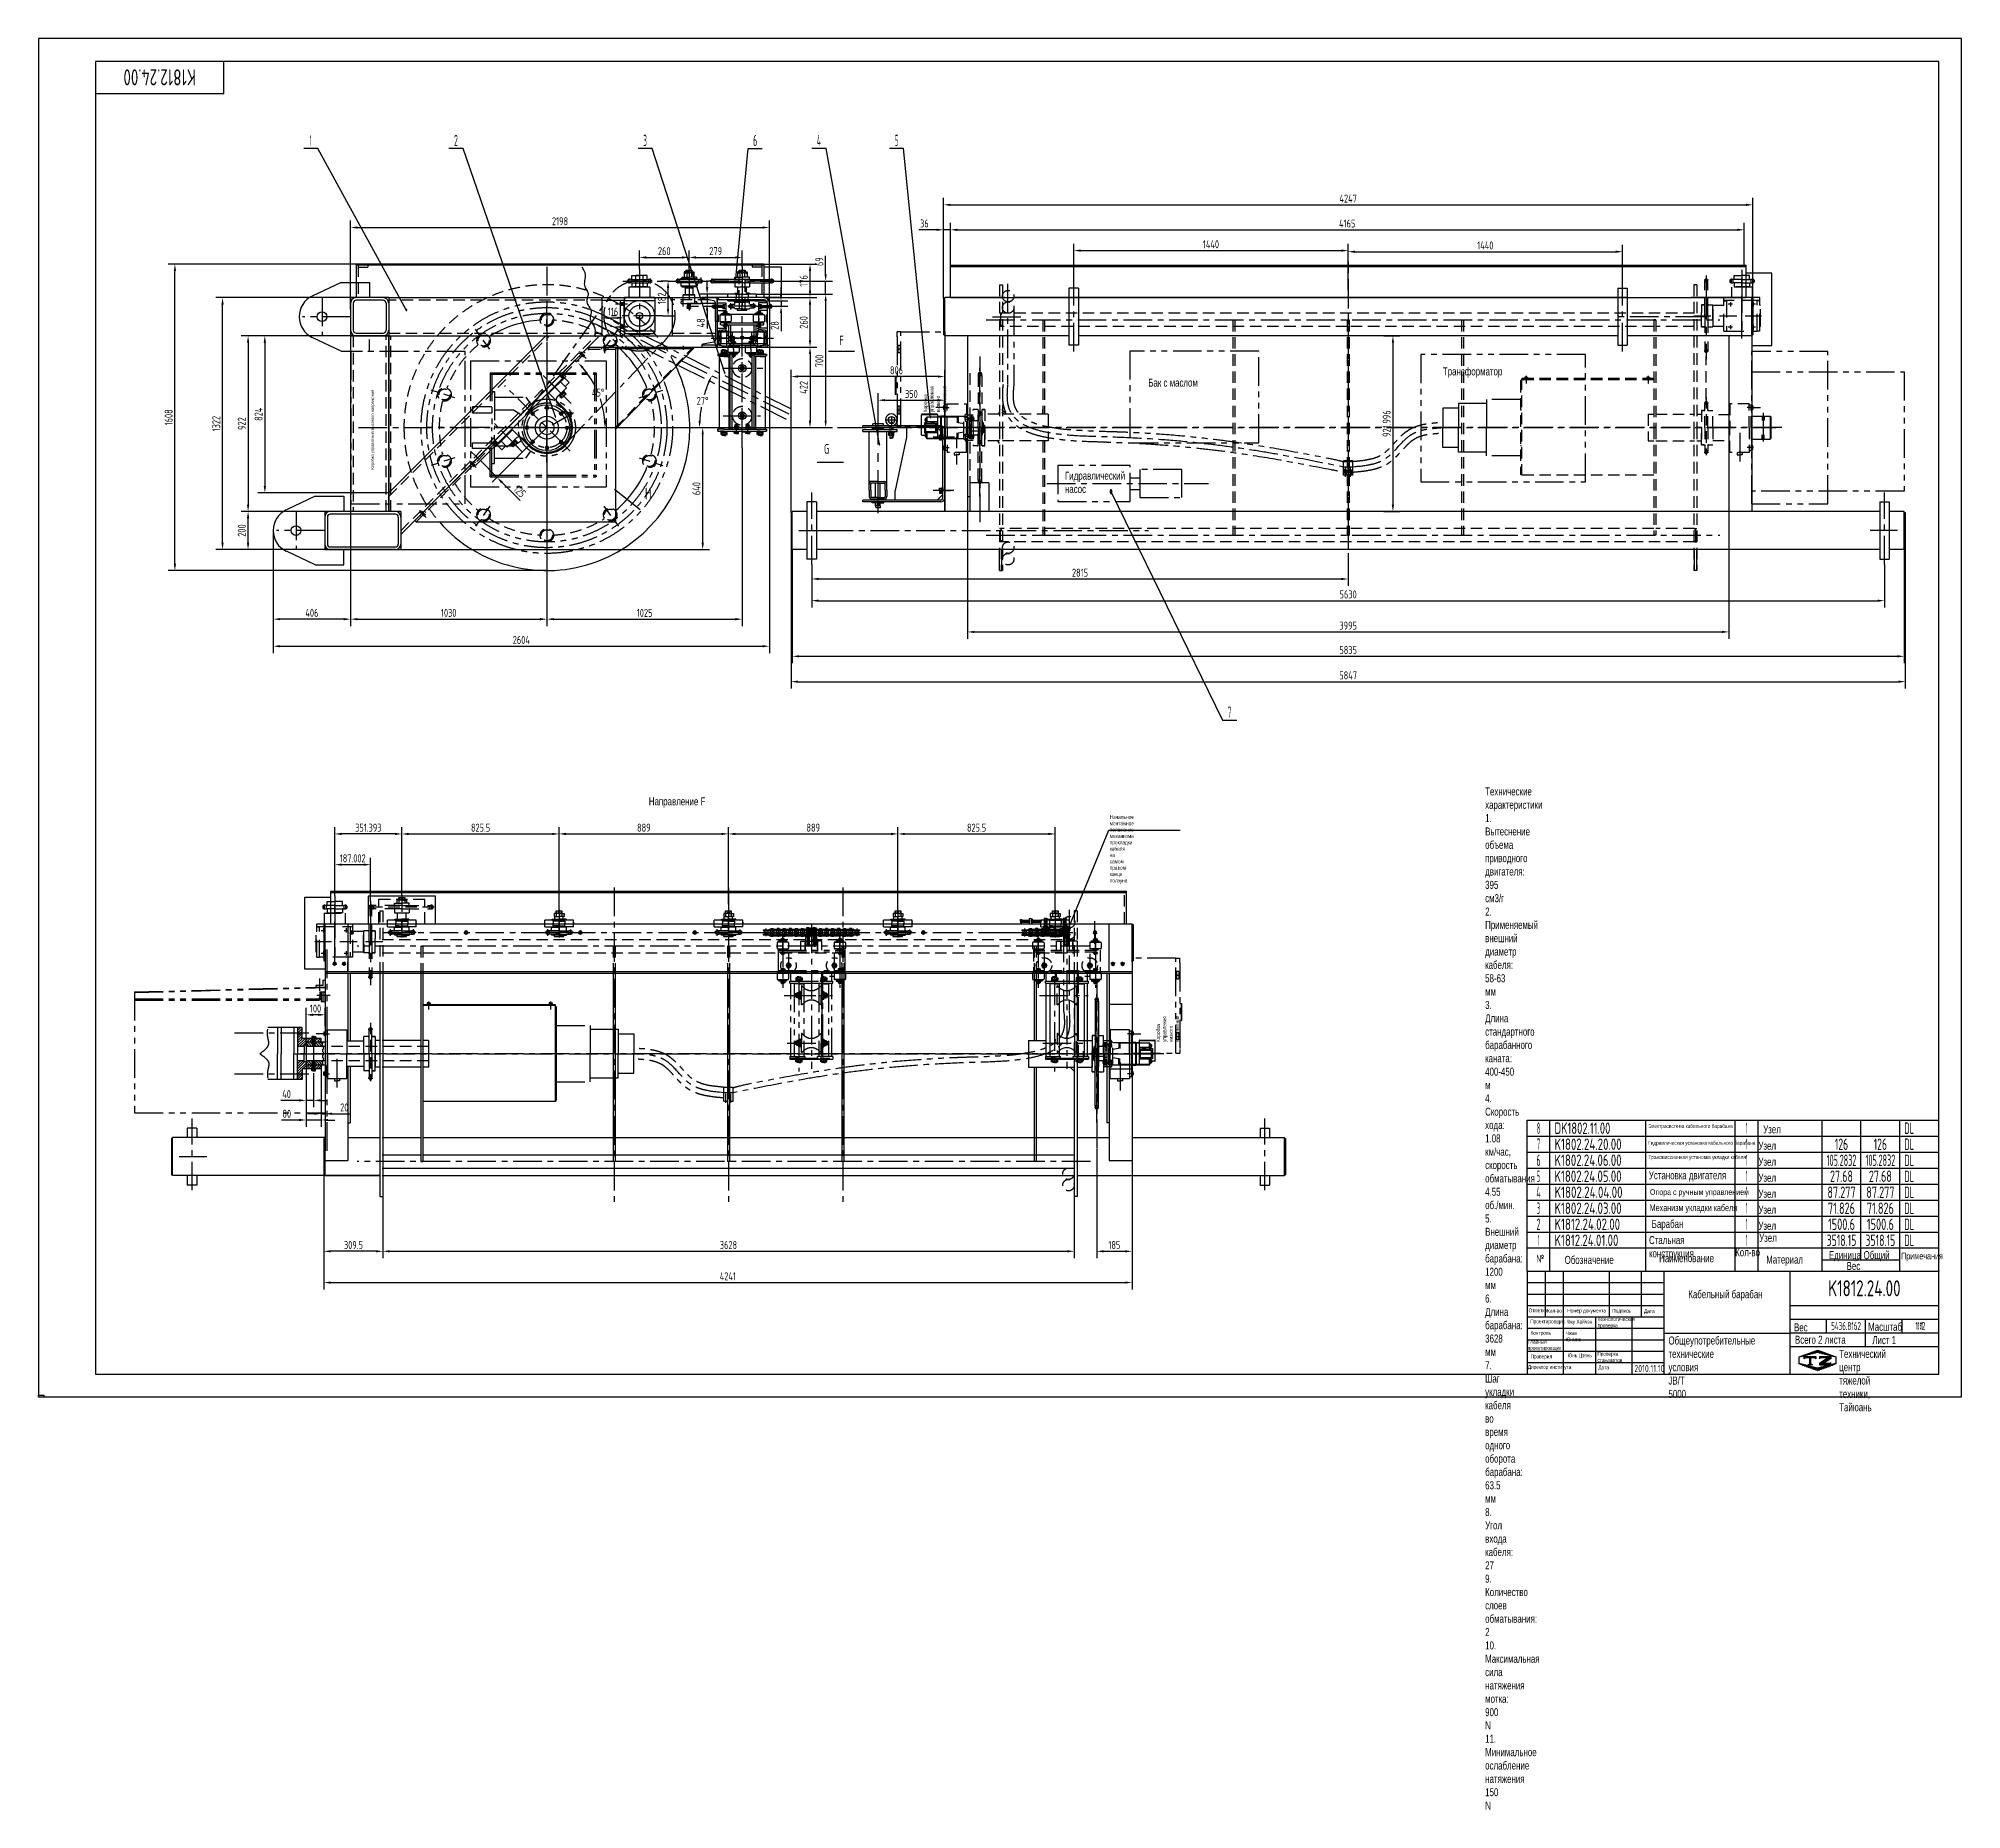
# Model space of a CAD drawing. Header units: millimetres. Extents: x 0 to 10092, y -2165 to 7128.
import ezdxf
from ezdxf.enums import TextEntityAlignment as Align

# ---------------------------------------------------------------- set-up
doc = ezdxf.new("R2010")
doc.units = ezdxf.units.MM
doc.header["$LTSCALE"] = 120
for name, pattern in [('F', [0.75, 0.5, -0.25]), ('G', [2, 1.25, -0.25, 0.25, -0.25]), ('K', [2.5, 1.25, -0.25, 0.25, -0.25, 0.25, -0.25])]:
    doc.linetypes.add(name, pattern=pattern)
for name, color, linetype in [('01', 7, 'Continuous'), ('02', 1, 'Continuous'), ('04', 2, 'F'), ('05', 4, 'G'), ('07', 6, 'K'), ('08', 1, 'Continuous'), ('10', 1, 'Continuous'), ('11', 3, 'Continuous'), ('L1GEA', 7, 'Continuous'), ('THICK', 7, 'Continuous')]:
    doc.layers.add(name, color=color, linetype=linetype)
doc.styles.get("Standard").update_dxf_attribs({"font": 'isocp', "width": 0.707, "bigfont": 'intecad.shx'})

msp = doc.modelspace()

# ---------------------------------------------------------------- texts
at = {"layer": '01', "attachment_point": 1}
for s, insert, char_height in [('{\\fArial|b0|i0|c204|p34;Трансформатор}', (7370, 5402), 42), ('{\\fArial|b0|i0|c204|p34;Бак с маслом}', (5824, 5343), 42), ('{\\fArial|b0|i0|c204|p34;Гидравлический\\Pнасос}', (5387, 4855), 42), ('{\\fArial|b0|i0|c204|p34;Направление \\fArial|b0|i0|c0|p34;F}', (3203, 3146), 42), ('{\\fArial|b0|i0|c204|p34;Электросистема кабельного барабана}', (8448, 1431), 20), ('{\\fArial|b0|i0|c204|p34;Узел}', (9051, 1425), 42), ('{\\fArial|b0|i0|c204|p34;Гидравлическая установка кабельного барабана}', (8448, 1343), 20), ('{\\fArial|b0|i0|c204|p34;Узел}', (9026, 1339), 42), ('{\\fArial|b0|i0|c204|p34;Трансмиссионная установка укладки кабеля}', (8449, 1268), 20), ('{\\fArial|b0|i0|c204|p34;Узел}', (9026, 1255), 42), ('{\\fArial|b0|i0|c204|p34;Установка двигателя}', (8451, 1184), 42), ('{\\fArial|b0|i0|c204|p34;Узел}', (9026, 1171), 42), ('{\\fArial|b0|i0|c204|p34;Механизм укладки кабеля}', (8455, 1010), 35), ('{\\fArial|b0|i0|c204|p34;Опора с ручным управлением}', (8457, 1090), 30), ('{\\fArial|b0|i0|c204|p34;Узел}', (9026, 1087), 42), ('{\\fArial|b0|i0|c204|p34;Барабан}', (8466, 929), 42), ('{\\fArial|b0|i0|c204|p34;Узел}', (9026, 1003), 42), ('{\\fArial|b0|i0|c204|p34;Узел}', (9026, 919), 42), ('{\\fArial|b0|i0|c204|p34;Узел}', (9030, 856), 42), ('{\\Fisocp,intecad|c204;№}', (7860, 746), 42), ('{\\fArial|b0|i0|c204|p34;Наименование}', (8505, 749), 42), ('{\\fArial|b0|i0|c204|p34;Кол-во}', (8904, 780), 42), ('{\\fArial|b0|i0|c204|p34;Материал}', (9067, 742), 42), ('{\\fArial|b0|i0|c204|p34;Единица}', (9396, 765), 42), ('{\\fArial|b0|i0|c204|p34;Вес}', (9489, 708), 42), ('{\\fArial|b0|i0|c204|p34;Общий}', (9578, 765), 42), ('{\\fArial|b0|i0|c204|p34;Примечания}', (9775, 757), 35), ('{\\fArial|b0|i0|c204|p34;Кабельный барабан}', (8658, 560), 42), ('{\\fArial|b0|i0|c204|p34;Отметка}', (7820, 464), 20), ('{\\fArial|b0|i0|c204|p34;Проектировщик}', (7829, 406), 20), ('{\\fArial|b0|i0|c204|p34;Кол-во}', (7917, 462), 20), ('{\\fArial|b0|i0|c204|p34;\\C3;Чжу Хайчэн}', (8019, 405), 20), ('{\\fArial|b0|i0|c204|p34;Номер документа}', (8023, 463), 20), ('{\\fArial|b0|i0|c204|p34;Подпись}', (8259, 462), 20), ('{\\fArial|b0|i0|c204|p34;Дата}', (8426, 461), 20), ('{\\fArial|b0|i0|c204|p34;Контроль}', (7830, 346), 20), ('{\\fArial|b0|i0|c204|p34;Вес}', (9213, 386), 42), ('{\\fArial|b0|i0|c204|p34;Всего 2 листа}', (9218, 321), 42), ('{\\fArial|b0|i0|c204|p34;Масштаб}', (9602, 389), 42), ('{\\fArial|b0|i0|c204|p34;Лист 1}', (9624, 319), 42), ('{\\fArial|b0|i0|c204|p34;Главный\\Pпроектировщик}', (7815, 300), 20), ('{\\fArial|b0|i0|c204|p34;Проверил}', (7830, 222), 20), ('{\\fArial|b0|i0|c204|p34;Юнь Цзянь}', (8024, 228), 20), ('{\\fArial|b0|i0|c204|p34;Проверка\\Pстандартов}', (8181, 236), 20), ('{\\fArial|b0|i0|c204|p34;Директор института}', (7816, 167), 20), ('{\\fArial|b0|i0|c204|p34;Дата}', (8186, 165), 20)]:
    msp.add_mtext(s, dxfattribs=dict(at, insert=insert, char_height=char_height))
at = {"layer": '01', "insert": (1745, 4866), "char_height": 15, "attachment_point": 1, "rotation": 90}
msp.add_mtext('{\\fArial|b0|i0|c204|p34;\\W1;Коробка управления высокого напряжения}', dxfattribs=at)
at = {"layer": '01', "char_height": 20, "width": 1.57, "attachment_point": 1, "rotation": 90}
for insert in [(4644, 5167), (5866, 1862)]:
    msp.add_mtext('{\\fArial|b0|i0|c204|p34;Коробка управления низкого напряжения}', dxfattribs=dict(at, insert=insert))
at = {"layer": '01', "attachment_point": 1}
for s, insert, char_height, width in [('{\\fArial|b0|i0|c204|p34;Технические характеристики\\P1. Вытеснение объема приводного двигателя: 395 см3/г\\P2. Применяемый внешний диаметр кабеля: 58-63 мм\\P3. Длина стандартного барабанного каната: 400-450 м\\P4. Скорость хода: 1.08 км/час, скорость обматывания 4.55 об./мин.\\P5. Внешний диаметр барабана: 1200 мм\\P6. Длина барабана: 3628 мм\\P7. Шаг укладки кабеля во время одного оборота барабана: 63.5 мм\\P8. Угол входа кабеля: 27\\P9. Количество слоев обматывания: 2\\P10. Максимальная сила натяжения мотка: 900 \\fArial|b0|i0|c0|p34;N\\P\\fArial|b0|i0|c204|p34;11. Минимальное ослабление натяжения \\fArial|b0|i0|c0|p34;150 N}', (7592, 3198), 42, 3.9), ('{\\fArial|b0|i0|c204|p34;Начальное монтажное положение механизма\\Pпрокладки кабеля на самом правом конце ползуна}', (5622, 3053), 20, 0.681), ('{\\fArial|b0|i0|c204|p34;Стальная конструкция}', (8452, 844), 42, 1.07), ('{\\fArial|b0|i0|c204|p34;Обозначение}', (8009, 740), 42, 3.41), ('{\\fArial|b0|i0|c204|p34;Технологическая\\Pпроверка}', (8182, 418), 20, 2.52), ('{\\fArial|b0|i0|c204|p34;Чжан Юнмин}', (8014, 345), 20, 1.68), ('{\\fArial|b0|i0|c204|p34;Общеупотребительные\\Pтехнические условия \\fArial|b0|i0|c0|p34;JB/T 5000}', (8554, 317), 42, 0.944), ('{\\fArial|b0|i0|c204|p34;Технический центр\\Pтяжелой техники, Тайюань}', (9450, 247), 42, 0.945)]:
    msp.add_mtext(s, dxfattribs=dict(at, insert=insert, char_height=char_height, width=width))
at = {"layer": '02', "color": 7, "width": 0.605172}
for height, p, p2 in [(12, (3654, 5863), (3661, 5863)), (12, (1928, 5695), (1936, 5695)), (12, (3598, 5366), (3606, 5366)), (12, (2709, 5136), (2717, 5136)), (12, (4678, 5133), (4685, 5133)), (12, (4410, 4991), (4418, 4991)), (24, (5621, 4735), (5636, 4735))]:
    msp.add_text('●', height=height, dxfattribs=at).set_placement(p, p2, align=Align.FIT)
at = {"layer": '02', "color": 7, "linetype": 'Continuous', "insert": (1303, 1486), "char_height": 42, "attachment_point": 5}
msp.add_mtext('80', dxfattribs=at)
at = {"layer": '04', "color": 7, "linetype": 'F', "width": 0.605172}
for p, p2 in [((2730, 2543), (2730, 2543)), ((3619, 2543), (3619, 2543)), ((4508, 2543), (4508, 2543)), ((5333, 2543), (5334, 2543))]:
    msp.add_text('●', height=1.5, dxfattribs=at).set_placement(p, p2, align=Align.FIT)
at = {"layer": '08', "color": 7, "char_height": 42, "attachment_point": 5}
for s, insert in [('4247', (6873, 6288)), ('2198', (2737, 6169)), ('36', (4649, 6157)), ('4165', (6868, 6157)), ('1440', (6153, 6048)), ('1440', (7593, 6042)), ('260', (3284, 6012)), ('279', (3554, 6012)), ('116', (3015, 5695)), ('806', (4503, 5387)), ('45°', (2937, 5270)), ('350', (4581, 5263)), ('27°', (3485, 5226)), ('2815', (5466, 4325)), ('5630', (6873, 4211)), ('406', (1435, 4114)), ('1030', (2153, 4114)), ('1025', (3181, 4114)), ('3995', (6873, 4047)), ('2604', (2534, 3972)), ('5835', (6873, 3919)), ('5847', (6873, 3786)), ('351.393', (1731, 2987)), ('825.5', (2320, 2987)), ('889', (3177, 2987)), ('889', (4066, 2987)), ('825.5', (4923, 2987)), ('187.002', (1649, 2826)), ('100', (1454, 2038)), ('40', (1302, 1589)), ('20', (1605, 1519)), ('309.5', (1653, 797)), ('3628', (3621, 797)), ('185', (5646, 797)), ('4241', (3618, 633))]:
    msp.add_mtext(s, dxfattribs=dict(at, insert=insert))
for s, insert, rotation in [('69', (4098, 5957), 90), ('176', (4016, 5856), 90), ('182', (3271, 5764), 90), ('48', (3476, 5636), 90), ('260', (4016, 5638), 90), ('28', (3864, 5622), 90), ('700', (4098, 5436), 90), ('422', (4016, 5297), 90), ('1608', (683, 5140), 90), ('824', (1155, 5156), 90), ('921.996', (7075, 5107), 90), ('1322', (933, 5107), 90), ('922', (1067, 5107), 90), ('125', (2526, 4752), 315), ('640', (3453, 4766), 90), ('200', (1067, 4546), 90)]:
    msp.add_mtext(s, dxfattribs=dict(at, insert=insert, rotation=rotation))
at = {"layer": '11', "color": 7, "width": 0.690823}
msp.add_text('K1812.24.00', height=84, rotation=180, dxfattribs=at).set_placement((826, 6966), (446, 6966), align=Align.FIT)
at = {"layer": '11', "color": 7}
for s, height, width, p, p2 in [('1', 59.4, 0.404, (1425, 6563), (1433, 6563)), ('2', 59.4, 0.562593, (2181, 6563), (2201, 6563)), ('3', 59.4, 0.527686, (3174, 6563), (3193, 6563)), ('6', 59.4, 0.600695, (3750, 6563), (3772, 6563)), ('4', 59.4, 0.543846, (4085, 6563), (4106, 6563)), ('5', 59.4, 0.527686, (4494, 6563), (4512, 6563)), ('7', 59.4, 0.514182, (6243, 3563), (6259, 3563)), ('8', 60, 0.514182, (7864, 1380), (7880, 1380)), ('DK1802.11.00', 60, 0.69197, (7956, 1380), (8249, 1380)), ('1', 60, 0.404, (8960, 1380), (8968, 1380)), ('DL', 60, 0.628444, (9792, 1380), (9843, 1380)), ('7', 60, 0.514182, (7864, 1296), (7880, 1296)), ('K1802.24.20.00', 60, 0.694458, (7956, 1296), (8308, 1296)), ('1', 60, 0.404, (8960, 1296), (8968, 1296)), ('126', 60, 0.64807, (9427, 1296), (9497, 1296)), ('126', 60, 0.64807, (9631, 1296), (9701, 1296)), ('DL', 60, 0.628444, (9792, 1296), (9843, 1296)), ('6', 60, 0.600695, (7861, 1212), (7883, 1212)), ('K1802.24.06.00', 60, 0.694458, (7956, 1212), (8308, 1212)), ('1', 60, 0.404, (8960, 1212), (8968, 1212)), ('105.2832', 60, 0.529525, (9384, 1212), (9540, 1212)), ('105.2832', 60, 0.529525, (9588, 1212), (9744, 1212)), ('DL', 60, 0.628444, (9792, 1212), (9843, 1212)), ('5', 60, 0.527686, (7863, 1128), (7881, 1128)), ('K1802.24.05.00', 60, 0.694458, (7956, 1128), (8308, 1128)), ('1', 60, 0.404, (8960, 1128), (8968, 1128)), ('27.68', 60, 0.677137, (9402, 1128), (9522, 1128)), ('27.68', 60, 0.677137, (9606, 1128), (9726, 1128)), ('DL', 60, 0.628444, (9792, 1128), (9843, 1128)), ('4', 60, 0.543846, (7861, 1044), (7883, 1044)), ('3', 60, 0.527686, (7863, 960), (7881, 960)), ('K1802.24.04.00', 60, 0.694605, (7956, 1044), (8313, 1044)), ('K1802.24.03.00', 60, 0.694458, (7956, 960), (8308, 960)), ('1', 60, 0.404, (8960, 1044), (8968, 1044)), ('1', 60, 0.404, (8960, 960), (8968, 960)), ('87.277', 60, 0.677945, (9388, 1044), (9536, 1044)), ('71.826', 60, 0.676697, (9391, 960), (9533, 960)), ('87.277', 60, 0.677945, (9592, 1044), (9740, 1044)), ('71.826', 60, 0.676697, (9595, 960), (9737, 960)), ('DL', 60, 0.628444, (9792, 1044), (9843, 1044)), ('DL', 60, 0.628444, (9792, 960), (9843, 960)), ('2', 60, 0.562593, (7862, 876), (7882, 876)), ('K1812.24.02.00', 60, 0.694154, (7956, 876), (8300, 876)), ('1', 60, 0.404, (8960, 876), (8968, 876)), ('1500.6', 60, 0.676697, (9391, 876), (9533, 876)), ('1500.6', 60, 0.676697, (9595, 876), (9737, 876)), ('DL', 60, 0.628444, (9792, 876), (9843, 876)), ('1', 60, 0.404, (7868, 792), (7876, 792)), ('K1812.24.01.00', 60, 0.693836, (7956, 792), (8291, 792)), ('1', 60, 0.404, (8960, 792), (8968, 792)), ('3518.15', 60, 0.651397, (9384, 792), (9540, 792)), ('3518.15', 60, 0.651397, (9588, 792), (9744, 792)), ('DL', 60, 0.628444, (9792, 792), (9843, 792)), ('K1812.24.00', 84, 0.690823, (9392, 528), (9772, 528)), ('5436.8162', 42, 0.650481, (9408, 351), (9564, 351)), ('1:12', 42, 0.651478, (9850, 351), (9902, 351)), ('1:1', 42, 0.614783, (9861, 351), (9891, 351))]:
    msp.add_text(s, height=height, dxfattribs=dict(at, width=width)).set_placement(p, p2, align=Align.FIT)
at = {"layer": '11', "color": 7, "width": 0.707}
for s, height, p in [('F', 50.4, (4203, 5503)), ('G', 50.4, (4123, 4934)), ('H', 63, (3183, 4690))]:
    msp.add_text(s, height=height, dxfattribs=at).set_placement(p, align=Align.BOTTOM_LEFT)
msp.add_text('2010.11.10', height=37.8, dxfattribs=at).set_placement((8375, 130))

# ---------------------------------------------------------------- blocks, each defined once
blk = doc.blocks.new('*X27')
at = {"color": 0}
for p, q in [((122.34, 4.5), (123.72, 4.5)), ((122.82, 4.8), (123.24, 4.8))]:
    blk.add_line(p, q, dxfattribs=at)
blk = doc.blocks.new('*X26')
at = {"color": 0}
for p, q in [((120.53, 7.8), (125.53, 7.8)), ((120.53, 7.5), (125.53, 7.5)), ((120.53, 7.2), (120.79, 7.2)), ((125.27, 7.2), (125.53, 7.2))]:
    blk.add_line(p, q, dxfattribs=at)
blk = doc.blocks.new('*X25')
at = {"color": 0}
for p, q in [((120.66, 8.7), (121.92, 8.7)), ((121.52, 9), (123.12, 9)), ((122.38, 9.3), (124.32, 9.3)), ((123.24, 9.6), (125.52, 9.6)), ((124.1, 9.9), (128.52, 9.9)), ((124.97, 10.2), (127.67, 10.2)), ((125.83, 10.5), (126.82, 10.5)), ((127.02, 9.6), (129.37, 9.6)), ((128.22, 9.3), (130.22, 9.3)), ((129.42, 9), (131.07, 9)), ((130.62, 8.7), (131.92, 8.7)), ((118.22, 7.8), (118.32, 7.8)), ((118.22, 7.5), (118.27, 7.5)), ((118.22, 7.2), (118.27, 7.2)), ((118.22, 6.9), (118.27, 6.9)), ((118.22, 6.6), (118.27, 6.6)), ((118.22, 6.3), (118.27, 6.3)), ((118.22, 6), (118.27, 6)), ((118.22, 5.7), (118.27, 5.7)), ((118.22, 5.4), (118.27, 5.4)), ((118.22, 5.1), (118.27, 5.1)), ((118.22, 4.8), (118.27, 4.8)), ((118.79, 4.5), (119.42, 4.5)), ((118.94, 8.1), (119.52, 8.1)), ((119.61, 4.2), (120.62, 4.2)), ((119.8, 8.4), (120.72, 8.4)), ((120.43, 3.9), (121.82, 3.9)), ((121.26, 3.6), (123.02, 3.6)), ((122.08, 3.3), (124.22, 3.3)), ((122.91, 3), (125.42, 3)), ((123.73, 2.7), (128.89, 2.7)), ((124.55, 2.4), (128.07, 2.4)), ((125.38, 2.1), (127.26, 2.1)), ((126.2, 1.8), (126.45, 1.8)), ((127.12, 3), (129.7, 3)), ((128.32, 3.3), (130.51, 3.3)), ((129.52, 3.6), (131.32, 3.6)), ((130.72, 3.9), (132.14, 3.9)), ((131.82, 8.4), (132.77, 8.4)), ((131.92, 4.2), (132.95, 4.2)), ((133.02, 8.1), (133.62, 8.1)), ((133.12, 4.5), (133.76, 4.5)), ((134.22, 7.8), (134.32, 7.8)), ((134.27, 7.5), (134.32, 7.5)), ((134.27, 7.2), (134.32, 7.2)), ((134.27, 6.9), (134.32, 6.9)), ((134.27, 6.6), (134.32, 6.6)), ((134.27, 6.3), (134.32, 6.3)), ((134.27, 6), (134.32, 6)), ((134.27, 5.7), (134.32, 5.7)), ((134.27, 5.4), (134.32, 5.4)), ((134.27, 5.1), (134.32, 5.1)), ((134.27, 4.8), (134.32, 4.8))]:
    blk.add_line(p, q, dxfattribs=at)
blk = doc.blocks.new('*X28')
at = {"color": 0}
for p, q in [((127.06, 7.8), (132.06, 7.8)), ((127.06, 7.5), (132.06, 7.5)), ((127.06, 7.2), (127.32, 7.2)), ((127.84, 5.4), (129.64, 5.4)), ((128.3, 5.7), (130.1, 5.7)), ((128.77, 6), (130.57, 6)), ((129.23, 6.3), (131.04, 6.3)), ((129.7, 6.6), (131.51, 6.6)), ((130.16, 6.9), (131.98, 6.9)), ((130.62, 7.2), (132.06, 7.2))]:
    blk.add_line(p, q, dxfattribs=at)
blk = doc.blocks.new('*X29')
at = {"color": 0}
for p, q in [((127.06, 4.8), (132.06, 4.8)), ((127.06, 4.5), (132.06, 4.5)), ((131.84, 5.1), (132.06, 5.1))]:
    blk.add_line(p, q, dxfattribs=at)
blk = doc.blocks.new('*U15')
at = {"layer": '01'}
for p, q in [((-9, 3), (-9, 0)), ((0, 3), (-9, 3)), ((-9, 0), (0, 0)), ((0, 0), (-2, 3)), ((0, 3), (2, 0)), ((0, 3), (9, 3)), ((9, 0), (0, 0)), ((9, 3), (9, 0))]:
    blk.add_line(p, q, dxfattribs=at)
at = {"layer": '05'}
blk.add_line((0, 5), (0, -2), dxfattribs=at)
blk = doc.blocks.new('*U17')
at = {"layer": '01'}
for p, q in [((-6, 0), (-6, 10)), ((-6, 10), (0, 10)), ((-6, 6), (0, 6)), ((0, 10), (0, 0)), ((0, -10), (0, 0)), ((-6, 0), (-6, -10)), ((-6, -6), (0, -6)), ((-6, -10), (0, -10))]:
    blk.add_line(p, q, dxfattribs=at)
at = {"layer": '05'}
blk.add_line((-7, 0), (1, 0), dxfattribs=at)
blk = doc.blocks.new('*U19')
at = {"layer": '01'}
for p, q in [((-8, 0), (-8, 13)), ((-8, 13), (0, 13)), ((-8, 8), (0, 8)), ((0, 13), (0, 0)), ((0, -13), (0, 0)), ((-8, 0), (-8, -13)), ((-8, -8), (0, -8)), ((-8, -13), (0, -13))]:
    blk.add_line(p, q, dxfattribs=at)
at = {"layer": '05'}
blk.add_line((-9, 0), (1, 0), dxfattribs=at)
blk = doc.blocks.new('*U20')
at = {"layer": '01'}
for p, q in [((-12, 4), (-12, 0)), ((0, 4), (-12, 4)), ((-12, 0), (0, 0)), ((0, 0), (-2, 4)), ((0, 4), (2, 0)), ((0, 4), (12, 4)), ((12, 0), (0, 0)), ((12, 4), (12, 0))]:
    blk.add_line(p, q, dxfattribs=at)
at = {"layer": '05'}
blk.add_line((0, 6), (0, -2), dxfattribs=at)
blk = doc.blocks.new('*U21')
at = {"layer": '01'}
for p, q in [((0, 13), (-12, 6)), ((-12, 6), (-12, 0)), ((-12, -6), (-12, 0)), ((12, 6), (0, 13)), ((12, 0), (12, 6)), ((0, -13), (-12, -6)), ((12, -6), (0, -13)), ((12, 0), (12, -6))]:
    blk.add_line(p, q, dxfattribs=at)
blk.add_circle((0, 0), 6.4, dxfattribs=at)
at = {"layer": '02'}
blk.add_arc((0, 0), 8, 267.419, 181.9582, dxfattribs=at)
at = {"layer": '05'}
for p, q in [((13, 0), (-13, 0)), ((0, 14), (0, -14))]:
    blk.add_line(p, q, dxfattribs=at)
blk = doc.blocks.new('*U16')
at = {"layer": '01'}
for p, q in [((-15, 5), (-15, 0)), ((0, 5), (-15, 5)), ((-15, 0), (0, 0)), ((0, 0), (-3, 5)), ((0, 5), (3, 0)), ((0, 5), (15, 5)), ((15, 0), (0, 0)), ((15, 5), (15, 0))]:
    blk.add_line(p, q, dxfattribs=at)
at = {"layer": '05'}
blk.add_line((0, 7), (0, -2), dxfattribs=at)
blk = doc.blocks.new('*U18')
at = {"layer": '01'}
for p, q in [((-10, 0), (-10, 16)), ((-10, 16), (0, 16)), ((-10, 10), (0, 10)), ((0, 16), (0, 0)), ((0, -16), (0, 0)), ((-10, 0), (-10, -16)), ((-10, -10), (0, -10)), ((-10, -16), (0, -16))]:
    blk.add_line(p, q, dxfattribs=at)
at = {"layer": '05'}
blk.add_line((-11, 0), (1, 0), dxfattribs=at)
blk = doc.blocks.new('*U1')
at = {"layer": '01'}
for p, q in [((-12, 4), (-12, 0)), ((0, 4), (-12, 4)), ((-12, 0), (0, 0)), ((0, 0), (-2, 4)), ((0, 4), (2, 0)), ((0, 4), (12, 4)), ((12, 0), (0, 0)), ((12, 4), (12, 0))]:
    blk.add_line(p, q, dxfattribs=at)
at = {"layer": '05'}
blk.add_line((0, 6), (0, -2), dxfattribs=at)
blk = doc.blocks.new('*U2')
at = {"layer": '01'}
for p, q in [((-15, 0), (-15, 13)), ((-15, 13), (0, 13)), ((-15, 8), (0, 8)), ((0, 13), (0, 0)), ((0, -13), (0, 0)), ((-15, 0), (-15, -13)), ((-15, -8), (0, -8)), ((-15, -13), (0, -13))]:
    blk.add_line(p, q, dxfattribs=at)
at = {"layer": '05'}
blk.add_line((-16, 0), (1, 0), dxfattribs=at)

# ---------------------------------------------------------------- hatches: boundary and pattern name
at = {"layer": '01', "linetype": 'Continuous'}
for points in [[(2736, 5358), (2747, 5347), (2749, 5371)], [(2383, 5006), (2396, 5019), (2407, 5008)]]:
    msp.add_hatch(color=7, dxfattribs=at).paths.add_polyline_path(points)
at = {"layer": '01'}
for points in [[(2750, 5344), (2746, 5347), (2749, 5371), (2757, 5351)], [(2403, 4997), (2410, 5004), (2407, 5008), (2383, 5005)], [(7782, 4836), (7777, 4841), (7782, 4841)], [(2712, 1551), (2717, 1556), (2712, 1556)]]:
    msp.add_hatch(color=7, dxfattribs=at).paths.add_polyline_path(points)
at = {"layer": '04', "linetype": 'F'}
for points in [[(7782, 5336), (7782, 5331), (7777, 5331)], [(1826, 2483), (1832, 2483), (1832, 2489)], [(1982, 2489), (1988, 2483), (1982, 2483)], [(2651, 2483), (2657, 2483), (2657, 2489)], [(2807, 2489), (2813, 2483), (2807, 2483)], [(3540, 2483), (3546, 2483), (3546, 2489)], [(3540, 2483), (3546, 2483), (3546, 2489)], [(3696, 2489), (3702, 2483), (3696, 2483)], [(3696, 2489), (3702, 2483), (3696, 2483)], [(4429, 2483), (4435, 2483), (4435, 2489)], [(4429, 2483), (4435, 2483), (4435, 2489)], [(4585, 2489), (4591, 2483), (4585, 2483)], [(4585, 2489), (4591, 2483), (4585, 2483)], [(2712, 2051), (2712, 2046), (2717, 2046)]]:
    msp.add_hatch(color=7, dxfattribs=at).paths.add_polyline_path(points)
at = {"layer": '07', "linetype": 'K'}
for points in [[(2736, 5358), (2746, 5347), (2749, 5371)], [(2383, 5005), (2396, 5018), (2407, 5008)]]:
    msp.add_hatch(color=7, dxfattribs=at).paths.add_polyline_path(points)
at = {"layer": '10'}
for points in [[(3572, 5768), (3562, 5768), (3562, 5758)], [(3612, 5768), (3618, 5768), (3618, 5773)], [(3768, 5773), (3774, 5768), (3768, 5768)]]:
    msp.add_hatch(color=7, dxfattribs=at).paths.add_polyline_path(points)

# ---------------------------------------------------------------- linework, layer by layer
at = {"color": 7}
for p, q in [((3108, 5864), (3108, 5846)), ((3201, 5864), (3201, 5846)), ((3546, 5846), (3546, 5864)), ((3841, 5846), (3841, 5864)), ((3642, 5714), (3642, 5732)), ((3745, 5714), (3745, 5732)), ((2889, 5498), (2882, 5505)), ((2889, 5498), (2889, 5508)), ((2957, 5508), (2989, 5508)), ((2011, 4633), (2018, 4640)), ((5277, 2325), (5277, 2210)), ((5517, 2325), (5517, 2210)), ((5289, 2181), (5289, 2222)), ((5342, 2201), (5342, 2222)), ((5505, 2181), (5505, 2222)), ((5284, 2171), (5284, 2181)), ((5284, 2171), (5332, 2171)), ((5289, 1787), (5289, 2171)), ((5332, 2168), (5307, 2168)), ((5332, 2168), (5357, 2168)), ((5462, 2168), (5437, 2168)), ((5462, 2168), (5487, 2168)), ((5505, 1787), (5505, 2171)), ((5510, 2171), (5510, 2181))]:
    msp.add_line(p, q, dxfattribs=at)
at = {"color": 7, "ltscale": 1.5}
for p, q in [((4462, 5096), (4476, 5096)), ((4467, 5109), (4466, 5108)), ((4476, 5110), (4467, 5109)), ((4467, 5109), (4476, 5109)), ((4468, 5086), (4468, 5076)), ((4476, 5110), (4485, 5109)), ((4485, 5109), (4476, 5109)), ((4490, 5096), (4476, 5096)), ((4484, 5086), (4484, 5076)), ((4485, 5109), (4486, 5108)), ((4468, 5044), (4468, 5032)), ((4468, 5032), (4476, 5032)), ((4468, 5032), (4469, 5031)), ((4469, 5031), (4476, 5031)), ((4484, 5032), (4476, 5032)), ((4482, 5031), (4476, 5031)), ((4484, 5032), (4482, 5031)), ((4484, 5044), (4484, 5032)), ((4406, 4706), (4326, 4706)), ((4406, 4696), (4326, 4696)), ((4406, 4711), (4376, 4711)), ((4406, 4691), (4376, 4691)), ((4418, 4676), (4393, 4676)), ((4417, 4666), (4394, 4666)), ((4436, 4711), (4406, 4711)), ((4406, 4691), (4436, 4691))]:
    msp.add_line(p, q, dxfattribs=at)
msp.add_circle((4476, 5127), 17, dxfattribs=at)
at = {"color": 7}
for centre, radius, start, end in [((3107, 5826), 38.1, 90.0023, 114.6269), ((3202, 5826), 38.1, 65.3721, 89.9966), ((3362, 5826), 38.1, 90.0041, 114.6288), ((3467, 5826), 38.1, 65.3702, 89.9948), ((3545, 5826), 38.1, 89.0858, 113.6226), ((3842, 5826), 38.1, 66.3599, 90.8982), ((3107, 5884), 38.1, 245.3757, 270), ((3202, 5884), 38.1, 270, 294.6243), ((3362, 5884), 38.1, 245.3757, 270), ((3467, 5884), 38.1, 270, 294.6243), ((3545, 5884), 38.1, 245.3844, 270.0079), ((3842, 5884), 38.1, 269.9921, 294.6156), ((3640, 5693), 38.2, 89.1366, 113.6054), ((3641, 5752), 38.1, 245.3844, 270.0079), ((3747, 5694), 38.1, 66.3599, 90.8982), ((3746, 5752), 38.1, 269.9921, 294.6156)]:
    msp.add_arc(centre, radius, start, end, dxfattribs=at)
at = {"color": 7, "ltscale": 1.5}
for centre, radius, start, end in [((4476, 5127), 31, 303.5254, 236.4746), ((4456, 5096), 6, 0, 59.0954), ((4496, 5096), 6, 120.9046, 180)]:
    msp.add_arc(centre, radius, start, end, dxfattribs=at)
at = {"layer": '01', "color": 7}
for p, q in [((972, 6840), (972, 7008)), ((300, 6840), (972, 6840)), ((3113, 5864), (3107, 5864)), ((3113, 5864), (3107, 5864)), ((3113, 5864), (3196, 5864)), ((3196, 5864), (3202, 5864)), ((3196, 5864), (3202, 5864)), ((3459, 5864), (3362, 5864)), ((3371, 5869), (3376, 5869)), ((3376, 5869), (3457, 5869)), ((3389, 5904), (3389, 5876)), ((3411, 5904), (3389, 5904)), ((3389, 5876), (3414, 5876)), ((3394, 5904), (3394, 5897)), ((3395, 5895), (3395, 5895)), ((3397, 5897), (3397, 5904)), ((3399, 5904), (3399, 5912)), ((3399, 5912), (3429, 5912)), ((3402, 5904), (3402, 5876)), ((3411, 5904), (3411, 5897)), ((3413, 5895), (3414, 5895)), ((3416, 5895), (3414, 5895)), ((3440, 5876), (3414, 5876)), ((3418, 5904), (3440, 5904)), ((3418, 5904), (3418, 5897)), ((3427, 5904), (3427, 5876)), ((3429, 5912), (3429, 5904)), ((3432, 5897), (3432, 5904)), ((3433, 5895), (3433, 5895)), ((3435, 5904), (3435, 5897)), ((3440, 5904), (3440, 5876)), ((3459, 5864), (3467, 5864)), ((3734, 5864), (3545, 5864)), ((3668, 5904), (3668, 5876)), ((3690, 5904), (3668, 5904)), ((3668, 5876), (3693, 5876)), ((3673, 5904), (3673, 5897)), ((3674, 5895), (3674, 5895)), ((3676, 5897), (3676, 5904)), ((3678, 5904), (3678, 5912)), ((3678, 5912), (3708, 5912)), ((3681, 5904), (3681, 5876)), ((3690, 5904), (3690, 5897)), ((3692, 5895), (3693, 5895)), ((3695, 5895), (3693, 5895)), ((3719, 5876), (3693, 5876)), ((3697, 5904), (3719, 5904)), ((3697, 5904), (3697, 5897)), ((3706, 5904), (3706, 5876)), ((3708, 5912), (3708, 5904)), ((3711, 5897), (3711, 5904)), ((3712, 5895), (3712, 5895)), ((3714, 5904), (3714, 5897)), ((3719, 5904), (3719, 5876)), ((3734, 5864), (3842, 5864)), ((3806, 5938), (3806, 5944)), ((4786, 5768), (4786, 5938)), ((8961, 5768), (8961, 5938)), ((1588, 5848), (1437, 5776)), ((1588, 5848), (1738, 5848)), ((1738, 5768), (1638, 5768)), ((1638, 5768), (1638, 5567)), ((1738, 5848), (1738, 5768)), ((1838, 5768), (1809, 5768)), ((1838, 5768), (1838, 5597)), ((1838, 5768), (1852, 5768)), ((1838, 5768), (1838, 4646)), ((1838, 5768), (3155, 5768)), ((2957, 5768), (2957, 5568)), ((2957, 5754), (3073, 5754)), ((3073, 5768), (3073, 5754)), ((3113, 5846), (3107, 5846)), ((3113, 5846), (3196, 5846)), ((3175, 5825), (3122, 5825)), ((3155, 5768), (3562, 5768)), ((3196, 5846), (3202, 5846)), ((3328, 5568), (3328, 5768)), ((3458, 5846), (3362, 5846)), ((3459, 5846), (3467, 5846)), ((3562, 5768), (3482, 5768)), ((3544, 5751), (3487, 5762)), ((3734, 5846), (3545, 5846)), ((3572, 5768), (3562, 5758)), ((3562, 5643), (3562, 5768)), ((3562, 5756), (3562, 5758)), ((3654, 5844), (3654, 5825)), ((3654, 5825), (3732, 5825)), ((3671, 5791), (3671, 5825)), ((3715, 5791), (3715, 5825)), ((3732, 5844), (3732, 5825)), ((3734, 5846), (3842, 5846)), ((3774, 5768), (3768, 5773)), ((4756, 5763), (4750, 5763)), ((4750, 5763), (4750, 5573)), ((4756, 5568), (4756, 5768)), ((5408, 5818), (5408, 5518)), ((5458, 5818), (5458, 5518)), ((8288, 5818), (8288, 5518)), ((8338, 5818), (8338, 5518)), ((8991, 5568), (8991, 5768)), ((8991, 5763), (8997, 5763)), ((8997, 5763), (8997, 5573)), ((1638, 5739), (1638, 5597)), ((1652, 5739), (1652, 5597)), ((1824, 5739), (1824, 5597)), ((1838, 5739), (1838, 5738)), ((3404, 5722), (3414, 5722)), ((3404, 5720), (3404, 5722)), ((3414, 5720), (3404, 5720)), ((3405, 5717), (3414, 5717)), ((3405, 5711), (3405, 5717)), ((3414, 5711), (3405, 5711)), ((3407, 5720), (3414, 5720)), ((3407, 5717), (3407, 5720)), ((3414, 5717), (3407, 5717)), ((3409, 5722), (3409, 5738)), ((3409, 5717), (3409, 5711)), ((3424, 5722), (3414, 5722)), ((3414, 5720), (3424, 5720)), ((3422, 5720), (3414, 5720)), ((3414, 5717), (3422, 5717)), ((3423, 5717), (3414, 5717)), ((3414, 5711), (3423, 5711)), ((3419, 5722), (3419, 5738)), ((3419, 5717), (3419, 5711)), ((3422, 5717), (3422, 5720)), ((3423, 5711), (3423, 5717)), ((3424, 5720), (3424, 5722)), ((3551, 5728), (3551, 5721)), ((3553, 5728), (3551, 5728)), ((3551, 5721), (3553, 5722)), ((3551, 5713), (3551, 5721)), ((3553, 5721), (3551, 5719)), ((3553, 5713), (3551, 5713)), ((3553, 5643), (3553, 5739)), ((3553, 5721), (3553, 5728)), ((3553, 5721), (3553, 5713)), ((3567, 5677), (3562, 5677)), ((3585, 5682), (3582, 5682)), ((3582, 5677), (3582, 5682)), ((3625, 5679), (3585, 5679)), ((3598, 5677), (3598, 5679)), ((3599, 5693), (3599, 5696)), ((3599, 5696), (3605, 5696)), ((3611, 5696), (3605, 5696)), ((3611, 5693), (3611, 5696)), ((3613, 5677), (3613, 5679)), ((3618, 5751), (3665, 5751)), ((3625, 5682), (3761, 5682)), ((3653, 5732), (3641, 5732)), ((3653, 5714), (3641, 5714)), ((3654, 5733), (3654, 5744)), ((3654, 5744), (3676, 5744)), ((3654, 5712), (3654, 5709)), ((3693, 5709), (3654, 5709)), ((3667, 5709), (3667, 5702)), ((3667, 5702), (3718, 5702)), ((3673, 5746), (3673, 5744)), ((3713, 5746), (3673, 5746)), ((3676, 5744), (3678, 5744)), ((3676, 5744), (3708, 5744)), ((3693, 5709), (3732, 5709)), ((3711, 5744), (3708, 5744)), ((3732, 5744), (3711, 5744)), ((3713, 5746), (3713, 5744)), ((3713, 5746), (3713, 5744)), ((3718, 5702), (3718, 5709)), ((3768, 5751), (3721, 5751)), ((3732, 5733), (3732, 5744)), ((3732, 5733), (3732, 5744)), ((3732, 5712), (3732, 5709)), ((3732, 5712), (3732, 5709)), ((3734, 5732), (3746, 5732)), ((3734, 5714), (3746, 5714)), ((3761, 5679), (3801, 5679)), ((3774, 5677), (3774, 5679)), ((3775, 5693), (3775, 5696)), ((3775, 5696), (3781, 5696)), ((3787, 5696), (3781, 5696)), ((3787, 5693), (3787, 5696)), ((3789, 5677), (3789, 5679)), ((3801, 5682), (3804, 5682)), ((3804, 5677), (3804, 5682)), ((3819, 5677), (3824, 5677)), ((1588, 5488), (1437, 5559)), ((1638, 5568), (1838, 5568)), ((1638, 5568), (1638, 4646)), ((1667, 5582), (1809, 5582)), ((1667, 5568), (1809, 5568)), ((1667, 5568), (1809, 5568)), ((1667, 5568), (1809, 5568)), ((1838, 4646), (1838, 5568)), ((1838, 5568), (3553, 5568)), ((1838, 4744), (2662, 5568)), ((1902, 4525), (2945, 5568)), ((3553, 5643), (3553, 5546)), ((3562, 5643), (3562, 5518)), ((3567, 5642), (3562, 5642)), ((3575, 5598), (3607, 5601)), ((3576, 5570), (3576, 5554)), ((3578, 5570), (3576, 5570)), ((3576, 5539), (3576, 5554)), ((3598, 5642), (3578, 5642)), ((3578, 5587), (3578, 5570)), ((3578, 5570), (3578, 5522)), ((3583, 5592), (3607, 5594)), ((3592, 5642), (3592, 5639)), ((3605, 5639), (3592, 5639)), ((3632, 5642), (3598, 5642)), ((3598, 5639), (3598, 5642)), ((3599, 5639), (3599, 5626)), ((3599, 5639), (3599, 5626)), ((3599, 5617), (3599, 5614)), ((3599, 5614), (3605, 5614)), ((3618, 5639), (3605, 5639)), ((3611, 5614), (3605, 5614)), ((3611, 5639), (3611, 5626)), ((3611, 5617), (3611, 5614)), ((3612, 5639), (3612, 5626)), ((3613, 5639), (3613, 5642)), ((3618, 5642), (3618, 5639)), ((3618, 5639), (3618, 5636)), ((3643, 5566), (3635, 5562)), ((3635, 5562), (3635, 5558)), ((3635, 5553), (3635, 5558)), ((3643, 5549), (3635, 5553)), ((3651, 5562), (3643, 5566)), ((3651, 5553), (3643, 5549)), ((3651, 5558), (3651, 5562)), ((3651, 5558), (3651, 5553)), ((3693, 5566), (3685, 5562)), ((3685, 5562), (3685, 5558)), ((3685, 5553), (3685, 5558)), ((3693, 5549), (3685, 5553)), ((3701, 5562), (3693, 5566)), ((3701, 5553), (3693, 5549)), ((3701, 5558), (3701, 5562)), ((3701, 5558), (3701, 5553)), ((3743, 5566), (3735, 5562)), ((3735, 5562), (3735, 5558)), ((3735, 5553), (3735, 5558)), ((3743, 5549), (3735, 5553)), ((3751, 5562), (3743, 5566)), ((3751, 5553), (3743, 5549)), ((3751, 5558), (3751, 5562)), ((3751, 5558), (3751, 5553)), ((3754, 5642), (3789, 5642)), ((3768, 5642), (3768, 5639)), ((3768, 5639), (3768, 5636)), ((3768, 5639), (3781, 5639)), ((3774, 5639), (3774, 5642)), ((3775, 5639), (3775, 5626)), ((3775, 5639), (3775, 5626)), ((3775, 5617), (3775, 5614)), ((3775, 5614), (3781, 5614)), ((3811, 5598), (3780, 5601)), ((3804, 5592), (3780, 5594)), ((3781, 5639), (3794, 5639)), ((3787, 5614), (3781, 5614)), ((3787, 5639), (3787, 5626)), ((3787, 5617), (3787, 5614)), ((3788, 5639), (3788, 5626)), ((3789, 5642), (3808, 5642)), ((3789, 5639), (3789, 5642)), ((3794, 5642), (3794, 5639)), ((3808, 5587), (3808, 5570)), ((3808, 5570), (3808, 5522)), ((3808, 5570), (3810, 5570)), ((3810, 5570), (3810, 5554)), ((3810, 5539), (3810, 5554)), ((3819, 5642), (3824, 5642)), ((4756, 5568), (4756, 4646)), ((4876, 5568), (4876, 4646)), ((8871, 5568), (8871, 4646)), ((1588, 5488), (1638, 5488)), ((2750, 5372), (2882, 5505)), ((2885, 5508), (3824, 5508)), ((2889, 5508), (3028, 5508)), ((3028, 5508), (3438, 5508)), ((3028, 5508), (3028, 5078)), ((3038, 5502), (3038, 5097)), ((3438, 5502), (3438, 5508)), ((3482, 5518), (3482, 5508)), ((3562, 5518), (3482, 5518)), ((3544, 5534), (3487, 5524)), ((3562, 5508), (3824, 5508)), ((3630, 5472), (3566, 5472)), ((3598, 5462), (3566, 5462)), ((3573, 5472), (3630, 5472)), ((3575, 5518), (3607, 5514)), ((3578, 5539), (3576, 5539)), ((3580, 5475), (3580, 5472)), ((3598, 5475), (3580, 5475)), ((3580, 5472), (3598, 5472)), ((3583, 5517), (3607, 5514)), ((3583, 5517), (3607, 5514)), ((3598, 5495), (3588, 5495)), ((3588, 5495), (3588, 5490)), ((3590, 5516), (3600, 5515)), ((3598, 5495), (3608, 5495)), ((3598, 5475), (3617, 5475)), ((3617, 5472), (3598, 5472)), ((3630, 5462), (3598, 5462)), ((3608, 5495), (3608, 5490)), ((3617, 5475), (3617, 5472)), ((3656, 5481), (3621, 5481)), ((3642, 5478), (3628, 5478)), ((3642, 5478), (3635, 5478)), ((3641, 5516), (3641, 5518)), ((3641, 5478), (3641, 5481)), ((3656, 5478), (3641, 5478)), ((3642, 5537), (3642, 5539)), ((3642, 5539), (3648, 5539)), ((3642, 5464), (3642, 5460)), ((3642, 5460), (3648, 5460)), ((3654, 5539), (3648, 5539)), ((3654, 5460), (3648, 5460)), ((3654, 5537), (3654, 5539)), ((3668, 5478), (3654, 5478)), ((3661, 5478), (3654, 5478)), ((3654, 5464), (3654, 5460)), ((3656, 5516), (3656, 5518)), ((3675, 5481), (3656, 5481)), ((3656, 5478), (3656, 5481)), ((3661, 5481), (3661, 5478)), ((3711, 5481), (3731, 5481)), ((3718, 5478), (3732, 5478)), ((3725, 5481), (3725, 5478)), ((3725, 5478), (3732, 5478)), ((3731, 5516), (3731, 5518)), ((3731, 5481), (3765, 5481)), ((3731, 5478), (3731, 5481)), ((3731, 5478), (3746, 5478)), ((3732, 5537), (3732, 5539)), ((3732, 5539), (3738, 5539)), ((3732, 5464), (3732, 5460)), ((3732, 5460), (3738, 5460)), ((3744, 5539), (3738, 5539)), ((3744, 5460), (3738, 5460)), ((3744, 5537), (3744, 5539)), ((3744, 5478), (3758, 5478)), ((3744, 5478), (3751, 5478)), ((3744, 5464), (3744, 5460)), ((3746, 5516), (3746, 5518)), ((3746, 5478), (3746, 5481)), ((3813, 5472), (3756, 5472)), ((3756, 5472), (3820, 5472)), ((3756, 5462), (3788, 5462)), ((3770, 5475), (3770, 5472)), ((3788, 5475), (3770, 5475)), ((3770, 5472), (3788, 5472)), ((3788, 5495), (3778, 5495)), ((3778, 5495), (3778, 5490)), ((3811, 5518), (3780, 5514)), ((3804, 5517), (3780, 5514)), ((3804, 5517), (3780, 5514)), ((3796, 5516), (3786, 5515)), ((3788, 5495), (3798, 5495)), ((3788, 5475), (3807, 5475)), ((3807, 5472), (3788, 5472)), ((3788, 5462), (3820, 5462)), ((3798, 5495), (3798, 5490)), ((3807, 5475), (3807, 5472)), ((3808, 5539), (3810, 5539)), ((2679, 5266), (2768, 5355)), ((2736, 5330), (2757, 5351)), ((2757, 5351), (2749, 5371)), ((2785, 5323), (2757, 5351)), ((2411, 5005), (2750, 5344)), ((2424, 5018), (2736, 5330)), ((2764, 5181), (2679, 5266)), ((2721, 5245), (2771, 5294)), ((2743, 5266), (2730, 5253)), ((2730, 5253), (2732, 5251)), ((2731, 5254), (2743, 5266)), ((2732, 5251), (2745, 5264)), ((2745, 5264), (2734, 5253)), ((2734, 5253), (2738, 5250)), ((2771, 5294), (2736, 5330)), ((2736, 5248), (2748, 5260)), ((2745, 5240), (2736, 5248)), ((2741, 5253), (2750, 5244)), ((2743, 5266), (2756, 5279)), ((2754, 5278), (2743, 5266)), ((2758, 5277), (2745, 5264)), ((2745, 5264), (2755, 5275)), ((2757, 5251), (2745, 5240)), ((2760, 5272), (2748, 5260)), ((2755, 5275), (2759, 5271)), ((2755, 5267), (2764, 5259)), ((2756, 5279), (2758, 5277)), ((2757, 5251), (2769, 5263)), ((2769, 5263), (2760, 5272)), ((2764, 5301), (2785, 5323)), ((2585, 5160), (2590, 5168)), ((2590, 5152), (2585, 5160)), ((2590, 5168), (2594, 5168)), ((2594, 5152), (2590, 5152)), ((2598, 5168), (2594, 5168)), ((2594, 5152), (2598, 5152)), ((2603, 5160), (2598, 5168)), ((2598, 5152), (2603, 5160)), ((2660, 5188), (2662, 5197)), ((2663, 5185), (2660, 5188)), ((2662, 5197), (2671, 5199)), ((2663, 5185), (2666, 5182)), ((2666, 5182), (2675, 5184)), ((2668, 5168), (2668, 5198)), ((2671, 5199), (2674, 5196)), ((2677, 5193), (2674, 5196)), ((2675, 5184), (2677, 5193)), ((2760, 5178), (2721, 5216)), ((2735, 5164), (2743, 5169)), ((2735, 5160), (2735, 5164)), ((2735, 5160), (2735, 5156)), ((2735, 5156), (2743, 5151)), ((2743, 5169), (2751, 5164)), ((2743, 5151), (2751, 5156)), ((2751, 5164), (2751, 5160)), ((2751, 5156), (2751, 5160)), ((2399, 4986), (2488, 5075)), ((2573, 4990), (2488, 5075)), ((2555, 5088), (2558, 5091)), ((2557, 5079), (2555, 5088)), ((2566, 5077), (2557, 5079)), ((2561, 5094), (2558, 5091)), ((2570, 5092), (2561, 5094)), ((2569, 5080), (2566, 5077)), ((2569, 5080), (2572, 5083)), ((2572, 5083), (2570, 5092)), ((2768, 5091), (2765, 5088)), ((2765, 5088), (2767, 5079)), ((2767, 5079), (2776, 5077)), ((2768, 5091), (2771, 5094)), ((2771, 5094), (2780, 5092)), ((2776, 5077), (2779, 5080)), ((2782, 5083), (2779, 5080)), ((2780, 5092), (2782, 5083)), ((3588, 5078), (3566, 5078)), ((3566, 5068), (3820, 5068)), ((3580, 5068), (3580, 5065)), ((3598, 5068), (3580, 5068)), ((3580, 5065), (3598, 5065)), ((3588, 5045), (3588, 5050)), ((3598, 5078), (3788, 5078)), ((3598, 5068), (3617, 5068)), ((3617, 5065), (3598, 5065)), ((3608, 5045), (3608, 5050)), ((3617, 5068), (3617, 5065)), ((3651, 5080), (3651, 5078)), ((3663, 5080), (3651, 5080)), ((3651, 5078), (3663, 5078)), ((3663, 5094), (3653, 5094)), ((3653, 5094), (3653, 5083)), ((3653, 5083), (3663, 5083)), ((3653, 5063), (3663, 5063)), ((3653, 5055), (3653, 5063)), ((3663, 5055), (3653, 5055)), ((3654, 5083), (3654, 5080)), ((3663, 5083), (3654, 5083)), ((3654, 5080), (3663, 5080)), ((3657, 5094), (3657, 5103)), ((3657, 5103), (3663, 5103)), ((3657, 5094), (3657, 5083)), ((3657, 5080), (3657, 5078)), ((3657, 5063), (3657, 5055)), ((3663, 5083), (3662, 5080)), ((3669, 5103), (3663, 5103)), ((3663, 5094), (3673, 5094)), ((3673, 5083), (3663, 5083)), ((3663, 5080), (3665, 5083)), ((3663, 5083), (3673, 5083)), ((3673, 5080), (3663, 5080)), ((3663, 5080), (3675, 5080)), ((3675, 5078), (3663, 5078)), ((3673, 5063), (3663, 5063)), ((3663, 5055), (3673, 5055)), ((3669, 5094), (3669, 5103)), ((3669, 5094), (3669, 5083)), ((3669, 5063), (3669, 5055)), ((3670, 5080), (3670, 5078)), ((3673, 5094), (3673, 5083)), ((3673, 5083), (3673, 5080)), ((3673, 5055), (3673, 5063)), ((3675, 5080), (3675, 5078)), ((3711, 5080), (3711, 5078)), ((3723, 5080), (3711, 5080)), ((3711, 5078), (3723, 5078)), ((3723, 5094), (3713, 5094)), ((3713, 5094), (3713, 5083)), ((3713, 5083), (3723, 5083)), ((3713, 5063), (3723, 5063)), ((3713, 5055), (3713, 5063)), ((3723, 5055), (3713, 5055)), ((3714, 5083), (3714, 5080)), ((3723, 5083), (3714, 5083)), ((3714, 5080), (3723, 5080)), ((3717, 5094), (3717, 5103)), ((3717, 5103), (3723, 5103)), ((3717, 5094), (3717, 5083)), ((3717, 5080), (3717, 5078)), ((3717, 5063), (3717, 5055)), ((3723, 5080), (3722, 5083)), ((3729, 5103), (3723, 5103)), ((3723, 5094), (3733, 5094)), ((3733, 5083), (3723, 5083)), ((3723, 5083), (3725, 5080)), ((3723, 5083), (3733, 5083)), ((3733, 5080), (3723, 5080)), ((3723, 5080), (3735, 5080)), ((3735, 5078), (3723, 5078)), ((3733, 5063), (3723, 5063)), ((3723, 5055), (3733, 5055)), ((3729, 5094), (3729, 5103)), ((3729, 5094), (3729, 5083)), ((3729, 5063), (3729, 5055)), ((3730, 5080), (3730, 5078)), ((3733, 5094), (3733, 5083)), ((3733, 5083), (3733, 5080)), ((3733, 5055), (3733, 5063)), ((3735, 5080), (3735, 5078)), ((3770, 5068), (3770, 5065)), ((3788, 5068), (3770, 5068)), ((3770, 5065), (3788, 5065)), ((3778, 5045), (3778, 5050)), ((3788, 5068), (3807, 5068)), ((3807, 5065), (3788, 5065)), ((3798, 5078), (3820, 5078)), ((3798, 5045), (3798, 5050)), ((3807, 5068), (3807, 5065)), ((4736, 5146), (4733, 5143)), ((4733, 5143), (4733, 5029)), ((4758, 5146), (4736, 5146)), ((4736, 5026), (4736, 5146)), ((8988, 5146), (9088, 5146)), ((9091, 5143), (9088, 5146)), ((9088, 5146), (9088, 5026)), ((9091, 5143), (9091, 5029)), ((1975, 4598), (2382, 5004)), ((2407, 5008), (2383, 5005)), ((2403, 4997), (2383, 5005)), ((2424, 5018), (2403, 4997)), ((2431, 4969), (2403, 4997)), ((2460, 4983), (2424, 5018)), ((2453, 4990), (2431, 4969)), ((2509, 5033), (2460, 4983)), ((2488, 5011), (2475, 4998)), ((2475, 4998), (2477, 4996)), ((2476, 5000), (2488, 5011)), ((2477, 4996), (2490, 5009)), ((2490, 5009), (2480, 4999)), ((2480, 4999), (2483, 4995)), ((2482, 4994), (2494, 5006)), ((2491, 4985), (2482, 4994)), ((2487, 4999), (2495, 4990)), ((2488, 5011), (2501, 5024)), ((2500, 5023), (2488, 5011)), ((2503, 5022), (2490, 5009)), ((2490, 5009), (2501, 5020)), ((2503, 4997), (2491, 4985)), ((2506, 5018), (2494, 5006)), ((2501, 5024), (2503, 5022)), ((2501, 5020), (2504, 5016)), ((2501, 5013), (2510, 5004)), ((2503, 4997), (2514, 5009)), ((2514, 5009), (2506, 5018)), ((2576, 4994), (2538, 5033)), ((2594, 5020), (2586, 5016)), ((2586, 5016), (2586, 5011)), ((2586, 5007), (2586, 5011)), ((2594, 5003), (2586, 5007)), ((2602, 5016), (2594, 5020)), ((2602, 5007), (2594, 5003)), ((2602, 5011), (2602, 5016)), ((2602, 5011), (2602, 5007)), ((2662, 4987), (2660, 4978)), ((2660, 4978), (2663, 4975)), ((2671, 4989), (2662, 4987)), ((2666, 4972), (2663, 4975)), ((2675, 4974), (2666, 4972)), ((2674, 4986), (2671, 4989)), ((2674, 4986), (2677, 4983)), ((2677, 4983), (2675, 4974)), ((2738, 5019), (2734, 5011)), ((2734, 5011), (2738, 5003)), ((2743, 5019), (2738, 5019)), ((2738, 5003), (2743, 5003)), ((2743, 5019), (2747, 5019)), ((2747, 5003), (2743, 5003)), ((2747, 5019), (2752, 5011)), ((2752, 5011), (2747, 5003)), ((3598, 5045), (3588, 5045)), ((3598, 5045), (3608, 5045)), ((3788, 5045), (3778, 5045)), ((3788, 5045), (3798, 5045)), ((4733, 5029), (4736, 5026)), ((4758, 5026), (4736, 5026)), ((4749, 4972), (4749, 4990)), ((4749, 4990), (4756, 4990)), ((4756, 4986), (4749, 4986)), ((4756, 4976), (4749, 4976)), ((4749, 4972), (4756, 4972)), ((7777, 4993), (7782, 4993)), ((8988, 5026), (9088, 5026)), ((8997, 4990), (8991, 4990)), ((8991, 4986), (8997, 4986)), ((8991, 4976), (8997, 4976)), ((8997, 4972), (8991, 4972)), ((8997, 4972), (8997, 4990)), ((9088, 5026), (9091, 5029)), ((4888, 4796), (4888, 4646)), ((4988, 4796), (4988, 4646)), ((7782, 4836), (7777, 4841)), ((1452, 4726), (1301, 4654)), ((1452, 4726), (1602, 4726)), ((1602, 4646), (1502, 4646)), ((1502, 4646), (1502, 4445)), ((1602, 4726), (1602, 4646)), ((1902, 4646), (1902, 4446)), ((3956, 4446), (3956, 4646)), ((4033, 4696), (4033, 4396)), ((4083, 4696), (4083, 4396)), ((9663, 4696), (9663, 4396)), ((9713, 4696), (9713, 4396)), ((9791, 4446), (9791, 4646)), ((1502, 4617), (1502, 4475)), ((1516, 4617), (1516, 4475)), ((1888, 4617), (1888, 4475)), ((1982, 4591), (1975, 4598)), ((1982, 4591), (3028, 4591)), ((3956, 4641), (3950, 4641)), ((3950, 4641), (3950, 4451)), ((9791, 4641), (9797, 4641)), ((9797, 4641), (9797, 4451)), ((1602, 4445), (1502, 4445)), ((1531, 4460), (1873, 4460)), ((1531, 4446), (1873, 4446)), ((1531, 4446), (1873, 4446)), ((1531, 4446), (1902, 4446)), ((1602, 4366), (1602, 4445)), ((5043, 4336), (5043, 4446)), ((5055, 4336), (5055, 4446)), ((8691, 4336), (8691, 4446)), ((8703, 4336), (8703, 4446)), ((1452, 4366), (1301, 4437)), ((1452, 4366), (1602, 4366)), ((5043, 4336), (5055, 4336)), ((1534, 2483), (1534, 2653)), ((5709, 2483), (5709, 2653)), ((1504, 2478), (1498, 2478)), ((1498, 2478), (1498, 2288)), ((1504, 2283), (1504, 2483)), ((1504, 2483), (1534, 2483)), ((1644, 2445), (1636, 2440)), ((1636, 2440), (1636, 2436)), ((1636, 2432), (1636, 2436)), ((1644, 2427), (1636, 2432)), ((1652, 2440), (1644, 2445)), ((1652, 2432), (1644, 2427)), ((1652, 2436), (1652, 2440)), ((1652, 2436), (1652, 2432)), ((2244, 2445), (2236, 2440)), ((2236, 2440), (2236, 2436)), ((2236, 2432), (2236, 2436)), ((2244, 2427), (2236, 2432)), ((2252, 2440), (2244, 2445)), ((2252, 2432), (2244, 2427)), ((2252, 2436), (2252, 2440)), ((2252, 2436), (2252, 2432)), ((2844, 2445), (2836, 2440)), ((2836, 2440), (2836, 2436)), ((2836, 2432), (2836, 2436)), ((2844, 2427), (2836, 2432)), ((2852, 2440), (2844, 2445)), ((2852, 2432), (2844, 2427)), ((2852, 2436), (2852, 2440)), ((2852, 2436), (2852, 2432)), ((3444, 2445), (3436, 2440)), ((3436, 2440), (3436, 2436)), ((3436, 2432), (3436, 2436)), ((3444, 2427), (3436, 2432)), ((3452, 2440), (3444, 2445)), ((3452, 2432), (3444, 2427)), ((3452, 2436), (3452, 2440)), ((3452, 2436), (3452, 2432)), ((4044, 2445), (4036, 2440)), ((4036, 2440), (4036, 2436)), ((4036, 2432), (4036, 2436)), ((4044, 2427), (4036, 2432)), ((4052, 2440), (4044, 2445)), ((4052, 2432), (4044, 2427)), ((4052, 2436), (4052, 2440)), ((4052, 2436), (4052, 2432)), ((4644, 2445), (4636, 2440)), ((4636, 2440), (4636, 2436)), ((4636, 2432), (4636, 2436)), ((4644, 2427), (4636, 2432)), ((4652, 2440), (4644, 2445)), ((4652, 2432), (4644, 2427)), ((4652, 2436), (4652, 2440)), ((4652, 2436), (4652, 2432)), ((5244, 2445), (5236, 2440)), ((5236, 2440), (5236, 2436)), ((5236, 2432), (5236, 2436)), ((5244, 2427), (5236, 2432)), ((5252, 2440), (5244, 2445)), ((5252, 2432), (5244, 2427)), ((5252, 2436), (5252, 2440)), ((5252, 2436), (5252, 2432)), ((5544, 2445), (5536, 2440)), ((5536, 2440), (5536, 2436)), ((5536, 2432), (5536, 2436)), ((5544, 2427), (5536, 2432)), ((5552, 2440), (5544, 2445)), ((5552, 2432), (5544, 2427)), ((5552, 2436), (5552, 2440)), ((5552, 2436), (5552, 2432)), ((5739, 2283), (5739, 2483)), ((5739, 2478), (5745, 2478)), ((5745, 2478), (5745, 2288)), ((1504, 2283), (1504, 1361)), ((1504, 2233), (5739, 2233)), ((1504, 2223), (5739, 2223)), ((1554, 2282), (1546, 2277)), ((1546, 2277), (1546, 2273)), ((1546, 2269), (1546, 2273)), ((1554, 2264), (1546, 2269)), ((1562, 2277), (1554, 2282)), ((1562, 2269), (1554, 2264)), ((1562, 2273), (1562, 2277)), ((1562, 2273), (1562, 2269)), ((1604, 2282), (1596, 2277)), ((1596, 2277), (1596, 2273)), ((1596, 2269), (1596, 2273)), ((1604, 2264), (1596, 2269)), ((1612, 2277), (1604, 2282)), ((1612, 2269), (1604, 2264)), ((1612, 2273), (1612, 2277)), ((1612, 2273), (1612, 2269)), ((1624, 2223), (1624, 1869)), ((5619, 2223), (5619, 1240)), ((5631, 2277), (5639, 2282)), ((5631, 2273), (5631, 2277)), ((5631, 2273), (5631, 2269)), ((5631, 2269), (5639, 2264)), ((5639, 2282), (5647, 2277)), ((5639, 2264), (5647, 2269)), ((5647, 2277), (5647, 2273)), ((5647, 2269), (5647, 2273)), ((5681, 2277), (5689, 2282)), ((5681, 2273), (5681, 2277)), ((5681, 2273), (5681, 2269)), ((5681, 2269), (5689, 2264)), ((5689, 2282), (5697, 2277)), ((5689, 2264), (5697, 2269)), ((5697, 2277), (5697, 2273)), ((5697, 2269), (5697, 2273)), ((5739, 2283), (5739, 1240)), ((5220, 2190), (5247, 2190)), ((5227, 2187), (5241, 2187)), ((5234, 2190), (5234, 2187)), ((5234, 2187), (5241, 2187)), ((5247, 2179), (5237, 2179)), ((5237, 2179), (5237, 2173)), ((5237, 2173), (5247, 2173)), ((5238, 2182), (5238, 2179)), ((5247, 2182), (5238, 2182)), ((5238, 2179), (5247, 2179)), ((5240, 2187), (5255, 2187)), ((5241, 2179), (5241, 2173)), ((5241, 2173), (5241, 2170)), ((5241, 2170), (5247, 2170)), ((5247, 2182), (5245, 2179)), ((5247, 2190), (5274, 2190)), ((5247, 2179), (5249, 2182)), ((5247, 2182), (5256, 2182)), ((5247, 2179), (5257, 2179)), ((5256, 2179), (5247, 2179)), ((5257, 2173), (5247, 2173)), ((5253, 2170), (5247, 2170)), ((5253, 2187), (5267, 2187)), ((5253, 2187), (5260, 2187)), ((5253, 2179), (5253, 2173)), ((5253, 2173), (5253, 2170)), ((5256, 2182), (5256, 2179)), ((5257, 2179), (5257, 2173)), ((5260, 2190), (5260, 2187)), ((5314, 2184), (5314, 2181)), ((5332, 2184), (5314, 2184)), ((5332, 2199), (5316, 2199)), ((5316, 2199), (5316, 2189)), ((5316, 2189), (5332, 2189)), ((5317, 2189), (5317, 2184)), ((5332, 2189), (5317, 2189)), ((5317, 2184), (5332, 2184)), ((5332, 2204), (5322, 2204)), ((5322, 2204), (5322, 2199)), ((5322, 2199), (5322, 2189)), ((5332, 2189), (5329, 2184)), ((5332, 2204), (5342, 2204)), ((5332, 2199), (5349, 2199)), ((5349, 2189), (5332, 2189)), ((5332, 2184), (5335, 2189)), ((5332, 2189), (5347, 2189)), ((5332, 2184), (5351, 2184)), ((5347, 2184), (5332, 2184)), ((5351, 2181), (5332, 2181)), ((5342, 2204), (5342, 2199)), ((5342, 2199), (5342, 2189)), ((5347, 2189), (5347, 2184)), ((5349, 2199), (5349, 2189)), ((5351, 2184), (5351, 2181)), ((5444, 2184), (5444, 2181)), ((5462, 2184), (5444, 2184)), ((5444, 2181), (5462, 2181)), ((5462, 2199), (5446, 2199)), ((5446, 2199), (5446, 2189)), ((5446, 2189), (5462, 2189)), ((5447, 2189), (5447, 2184)), ((5462, 2189), (5447, 2189)), ((5447, 2184), (5462, 2184)), ((5462, 2204), (5452, 2204)), ((5452, 2204), (5452, 2199)), ((5452, 2199), (5452, 2189)), ((5462, 2184), (5459, 2189)), ((5462, 2204), (5472, 2204)), ((5462, 2199), (5479, 2199)), ((5479, 2189), (5462, 2189)), ((5462, 2189), (5465, 2184)), ((5462, 2189), (5477, 2189)), ((5462, 2184), (5481, 2184)), ((5477, 2184), (5462, 2184)), ((5472, 2204), (5472, 2199)), ((5472, 2199), (5472, 2189)), ((5477, 2189), (5477, 2184)), ((5479, 2199), (5479, 2189)), ((5481, 2184), (5481, 2181)), ((5492, 2207), (5517, 2207)), ((5547, 2190), (5520, 2190)), ((5541, 2187), (5527, 2187)), ((5534, 2190), (5534, 2187)), ((5541, 2187), (5534, 2187)), ((5547, 2179), (5537, 2179)), ((5537, 2179), (5537, 2173)), ((5537, 2173), (5547, 2173)), ((5538, 2182), (5538, 2179)), ((5547, 2182), (5538, 2182)), ((5538, 2179), (5547, 2179)), ((5555, 2187), (5540, 2187)), ((5541, 2179), (5541, 2173)), ((5541, 2173), (5541, 2170)), ((5541, 2170), (5547, 2170)), ((5547, 2179), (5545, 2182)), ((5574, 2190), (5547, 2190)), ((5547, 2182), (5549, 2179)), ((5547, 2182), (5556, 2182)), ((5547, 2179), (5557, 2179)), ((5556, 2179), (5547, 2179)), ((5557, 2173), (5547, 2173)), ((5553, 2170), (5547, 2170)), ((5567, 2187), (5553, 2187)), ((5560, 2187), (5553, 2187)), ((5553, 2179), (5553, 2173)), ((5553, 2173), (5553, 2170)), ((5556, 2182), (5556, 2179)), ((5557, 2179), (5557, 2173)), ((5560, 2190), (5560, 2187)), ((1404, 1858), (1407, 1861)), ((1404, 1858), (1404, 1744)), ((5337, 1867), (5337, 1877)), ((5458, 1867), (5458, 1877)), ((1493, 1764), (1404, 1764)), ((1407, 1741), (1404, 1744)), ((1506, 1741), (1407, 1741)), ((1624, 1733), (1624, 1240)), ((5314, 1777), (5314, 1774)), ((5332, 1777), (5314, 1777)), ((5314, 1774), (5332, 1774)), ((5316, 1769), (5332, 1769)), ((5316, 1759), (5316, 1769)), ((5332, 1759), (5316, 1759)), ((5317, 1774), (5332, 1774)), ((5317, 1769), (5317, 1774)), ((5332, 1769), (5317, 1769)), ((5322, 1759), (5322, 1769)), ((5322, 1754), (5322, 1759)), ((5332, 1754), (5322, 1754)), ((5332, 1769), (5329, 1774)), ((5332, 1777), (5351, 1777)), ((5351, 1774), (5332, 1774)), ((5347, 1774), (5332, 1774)), ((5332, 1774), (5335, 1769)), ((5349, 1769), (5332, 1769)), ((5332, 1769), (5347, 1769)), ((5332, 1759), (5349, 1759)), ((5332, 1754), (5342, 1754)), ((5342, 1759), (5342, 1769)), ((5342, 1754), (5342, 1759)), ((5347, 1769), (5347, 1774)), ((5349, 1759), (5349, 1769)), ((5351, 1777), (5351, 1774)), ((5444, 1777), (5444, 1774)), ((5462, 1777), (5444, 1777)), ((5444, 1774), (5462, 1774)), ((5446, 1769), (5462, 1769)), ((5446, 1759), (5446, 1769)), ((5462, 1759), (5446, 1759)), ((5447, 1774), (5462, 1774)), ((5447, 1769), (5447, 1774)), ((5462, 1769), (5447, 1769)), ((5452, 1759), (5452, 1769)), ((5452, 1754), (5452, 1759)), ((5462, 1754), (5452, 1754)), ((5462, 1774), (5459, 1769)), ((5462, 1777), (5481, 1777)), ((5481, 1774), (5462, 1774)), ((5477, 1774), (5462, 1774)), ((5462, 1769), (5465, 1774)), ((5479, 1769), (5462, 1769)), ((5462, 1769), (5477, 1769)), ((5462, 1759), (5479, 1759)), ((5462, 1754), (5472, 1754)), ((5472, 1759), (5472, 1769)), ((5472, 1754), (5472, 1759)), ((5475, 1772), (5485, 1772)), ((5477, 1769), (5477, 1774)), ((5479, 1759), (5479, 1769)), ((5481, 1777), (5481, 1774)), ((5495, 1772), (5485, 1772)), ((1497, 1705), (1504, 1705)), ((1497, 1688), (1497, 1705)), ((1504, 1701), (1497, 1701)), ((1504, 1691), (1497, 1691)), ((1497, 1688), (1504, 1688)), ((2717, 1708), (2712, 1708)), ((2712, 1551), (2717, 1556)), ((7812, 1368), (7812, 1452)), ((7812, 1452), (7932, 1452)), ((7932, 1452), (8436, 1452)), ((8436, 1452), (8904, 1452)), ((8904, 1452), (9024, 1452)), ((9024, 1452), (9360, 1452)), ((9360, 1452), (9564, 1452)), ((9564, 1452), (9768, 1452)), ((9768, 1452), (9972, 1452)), ((9972, 1368), (9972, 1452)), ((704, 1356), (698, 1356)), ((698, 1356), (698, 1166)), ((704, 1161), (704, 1361)), ((781, 1411), (781, 1361)), ((831, 1411), (831, 1361)), ((1504, 1356), (1498, 1356)), ((1498, 1356), (1498, 1166)), ((1504, 1161), (1504, 1361)), ((6411, 1411), (6411, 1361)), ((6461, 1411), (6461, 1361)), ((6539, 1161), (6539, 1361)), ((6539, 1356), (6545, 1356)), ((6545, 1356), (6545, 1166)), ((7812, 1284), (7812, 1368)), ((9972, 1284), (9972, 1368)), ((7812, 1200), (7812, 1284)), ((9972, 1200), (9972, 1284)), ((781, 1161), (781, 1111)), ((831, 1161), (831, 1111)), ((6411, 1161), (6411, 1111)), ((6461, 1161), (6461, 1111)), ((7812, 1116), (7812, 1200)), ((7812, 1032), (7812, 1116)), ((9972, 1116), (9972, 1200)), ((9972, 1032), (9972, 1116)), ((7812, 948), (7812, 1032)), ((9972, 948), (9972, 1032)), ((7812, 864), (7812, 948)), ((9972, 864), (9972, 948)), ((7812, 780), (7812, 864)), ((9972, 780), (9972, 864)), ((7812, 660), (7812, 780)), ((7932, 660), (7932, 780)), ((8436, 660), (8436, 780)), ((8904, 660), (8904, 780)), ((9024, 660), (9024, 780)), ((9360, 660), (9360, 780)), ((9564, 720), (9564, 780)), ((9768, 660), (9768, 780)), ((9972, 660), (9972, 780)), ((0, 9), (1, 9)), ((0, 0), (0, 9)), ((0, 9), (29, 9)), ((1, -1), (0, 0)), ((0, 0), (29, 0)), ((1, 9), (29, 9)), ((29, 9), (29, 0)), ((29, 9), (29, 9)), ((29, -1), (1, -1)), ((29, 0), (29, -1))]:
    msp.add_line(p, q, dxfattribs=at)
at = {"layer": '01', "color": 7, "linetype": 'Continuous'}
for p, q in [((3806, 5944), (1668, 5944)), ((1668, 5944), (1668, 5768)), ((3806, 5938), (1668, 5938)), ((3172, 5885), (3137, 5885)), ((3376, 5876), (3414, 5876)), ((3376, 5876), (3376, 5869)), ((3453, 5876), (3414, 5876)), ((3453, 5876), (3453, 5869)), ((3806, 5938), (3806, 5768)), ((3806, 5929), (3897, 5929)), ((3897, 5929), (3897, 5768)), ((4786, 5938), (8961, 5938)), ((4786, 5932), (8961, 5932)), ((9097, 5896), (8961, 5896)), ((9097, 5517), (9097, 5896)), ((1809, 5768), (1667, 5768)), ((1809, 5754), (1667, 5754)), ((3054, 5568), (3054, 5754)), ((3054, 5754), (3074, 5754)), ((3074, 5754), (3074, 5753)), ((3074, 5593), (3074, 5753)), ((3074, 5753), (3234, 5753)), ((3075, 5768), (3075, 5753)), ((3234, 5768), (3075, 5768)), ((3099, 5823), (3099, 5768)), ((3209, 5823), (3099, 5823)), ((3134, 5825), (3134, 5823)), ((3174, 5825), (3134, 5825)), ((3174, 5825), (3174, 5823)), ((3209, 5823), (3209, 5768)), ((3234, 5768), (3234, 5753)), ((3234, 5753), (3234, 5593)), ((3375, 5830), (3376, 5830)), ((3376, 5825), (3376, 5830)), ((3383, 5738), (3383, 5783)), ((3383, 5783), (3414, 5783)), ((3383, 5783), (3445, 5783)), ((3445, 5783), (3383, 5783)), ((3445, 5783), (3383, 5783)), ((3394, 5825), (3394, 5783)), ((3394, 5820), (3434, 5820)), ((3445, 5783), (3414, 5783)), ((3434, 5825), (3434, 5783)), ((3445, 5738), (3445, 5783)), ((3453, 5825), (3453, 5830)), ((3453, 5830), (3453, 5830)), ((3693, 5768), (3562, 5768)), ((3562, 5768), (3562, 5756)), ((3562, 5768), (3562, 5508)), ((3693, 5768), (3562, 5768)), ((3693, 5756), (3562, 5756)), ((3693, 5756), (3562, 5756)), ((3662, 5786), (3618, 5786)), ((3618, 5768), (3618, 5786)), ((3618, 5751), (3618, 5756)), ((3655, 5791), (3671, 5791)), ((3655, 5791), (3655, 5786)), ((3678, 5756), (3662, 5756)), ((3809, 5768), (3693, 5768)), ((3809, 5756), (3693, 5756)), ((3708, 5756), (3724, 5756)), ((3731, 5791), (3715, 5791)), ((3732, 5791), (3715, 5791)), ((3768, 5786), (3724, 5786)), ((3732, 5791), (3732, 5786)), ((3768, 5768), (3768, 5786)), ((3768, 5751), (3768, 5756)), ((3897, 5768), (3809, 5768)), ((5073, 5768), (4756, 5768)), ((4786, 5768), (8961, 5768)), ((8338, 5768), (5123, 5768)), ((5458, 5818), (5408, 5818)), ((8288, 5818), (8338, 5818)), ((8991, 5768), (8673, 5768)), ((3373, 5738), (3373, 5748)), ((3383, 5748), (3373, 5748)), ((3373, 5738), (3383, 5738)), ((3383, 5738), (3445, 5738)), ((3445, 5748), (3455, 5748)), ((3455, 5738), (3445, 5738)), ((3455, 5738), (3455, 5748)), ((3567, 5677), (3567, 5642)), ((3575, 5674), (3575, 5645)), ((3578, 5677), (3598, 5677)), ((3585, 5684), (3625, 5684)), ((3585, 5679), (3585, 5684)), ((3598, 5677), (3632, 5677)), ((3625, 5679), (3625, 5684)), ((3635, 5674), (3635, 5645)), ((3655, 5746), (3655, 5751)), ((3732, 5746), (3732, 5751)), ((3751, 5674), (3751, 5645)), ((3789, 5677), (3754, 5677)), ((3801, 5684), (3761, 5684)), ((3761, 5679), (3761, 5684)), ((3808, 5677), (3789, 5677)), ((3801, 5679), (3801, 5684)), ((3811, 5674), (3811, 5645)), ((3819, 5677), (3819, 5642)), ((3824, 5741), (3824, 5518)), ((3841, 5721), (3834, 5721)), ((3836, 5741), (3836, 5518)), ((3836, 5728), (3836, 5721)), ((3839, 5728), (3836, 5728)), ((3836, 5721), (3839, 5722)), ((3836, 5713), (3836, 5721)), ((3839, 5721), (3836, 5719)), ((3839, 5713), (3836, 5713)), ((3848, 5721), (3838, 5721)), ((3839, 5730), (3839, 5721)), ((3847, 5730), (3839, 5730)), ((3839, 5721), (3839, 5728)), ((3847, 5726), (3839, 5726)), ((3839, 5712), (3839, 5721)), ((3839, 5721), (3839, 5713)), ((3847, 5716), (3839, 5716)), ((3847, 5712), (3839, 5712)), ((3847, 5721), (3847, 5730)), ((3847, 5721), (3847, 5712)), ((3849, 5726), (3849, 5721)), ((3849, 5716), (3849, 5721)), ((1809, 5568), (1667, 5568)), ((1809, 5568), (1667, 5568)), ((3075, 5568), (3054, 5568)), ((3234, 5593), (3074, 5593)), ((3075, 5568), (3075, 5593)), ((3234, 5578), (3075, 5578)), ((3099, 5578), (3099, 5575)), ((3209, 5575), (3099, 5575)), ((3209, 5578), (3209, 5575)), ((3234, 5578), (3234, 5593)), ((3562, 5608), (3562, 5508)), ((3562, 5608), (3610, 5608)), ((3562, 5608), (3610, 5608)), ((3568, 5589), (3568, 5526)), ((3569, 5588), (3818, 5588)), ((3599, 5636), (3580, 5636)), ((3580, 5626), (3580, 5636)), ((3581, 5626), (3806, 5626)), ((3592, 5639), (3592, 5636)), ((3599, 5636), (3592, 5636)), ((3599, 5636), (3598, 5636)), ((3611, 5632), (3599, 5632)), ((3610, 5605), (3610, 5608)), ((3611, 5636), (3775, 5636)), ((3618, 5636), (3611, 5636)), ((3612, 5589), (3612, 5580)), ((3612, 5580), (3613, 5580)), ((3612, 5519), (3612, 5580)), ((3613, 5580), (3613, 5571)), ((3613, 5571), (3621, 5571)), ((3621, 5626), (3621, 5544)), ((3631, 5626), (3631, 5538)), ((3643, 5562), (3652, 5562)), ((3652, 5562), (3652, 5554)), ((3652, 5546), (3652, 5554)), ((3743, 5562), (3735, 5562)), ((3735, 5562), (3735, 5554)), ((3735, 5546), (3735, 5554)), ((3755, 5626), (3755, 5538)), ((3765, 5626), (3765, 5544)), ((3773, 5571), (3765, 5571)), ((3768, 5636), (3775, 5636)), ((3774, 5580), (3773, 5580)), ((3773, 5580), (3773, 5571)), ((3774, 5589), (3774, 5580)), ((3774, 5519), (3774, 5580)), ((3775, 5632), (3787, 5632)), ((3824, 5608), (3776, 5608)), ((3824, 5608), (3776, 5608)), ((3776, 5605), (3776, 5608)), ((3787, 5636), (3789, 5636)), ((3787, 5636), (3806, 5636)), ((3787, 5636), (3794, 5636)), ((3794, 5639), (3794, 5636)), ((3806, 5626), (3806, 5636)), ((3819, 5589), (3819, 5526)), ((3824, 5608), (3824, 5508)), ((4756, 5573), (4750, 5573)), ((5408, 5568), (4756, 5568)), ((8288, 5568), (5458, 5568)), ((6868, 5651), (6878, 5651)), ((8991, 5568), (8338, 5568)), ((8991, 5573), (8997, 5573)), ((8991, 5568), (8991, 4646)), ((3028, 5508), (3028, 4591)), ((3028, 5502), (3438, 5502)), ((3028, 5078), (3438, 5502)), ((3562, 5508), (3610, 5508)), ((3566, 5472), (3566, 5462)), ((3569, 5528), (3818, 5528)), ((3573, 5459), (3573, 5078)), ((3598, 5459), (3573, 5459)), ((3588, 5462), (3588, 5459)), ((3598, 5459), (3623, 5459)), ((3608, 5462), (3608, 5459)), ((3610, 5510), (3610, 5508)), ((3612, 5529), (3613, 5529)), ((3613, 5538), (3621, 5538)), ((3613, 5529), (3613, 5538)), ((3618, 5513), (3618, 5484)), ((3621, 5544), (3621, 5538)), ((3621, 5516), (3656, 5516)), ((3623, 5459), (3623, 5078)), ((3628, 5478), (3628, 5473)), ((3628, 5473), (3668, 5473)), ((3630, 5518), (3756, 5518)), ((3630, 5516), (3630, 5518)), ((3630, 5478), (3630, 5481)), ((3630, 5078), (3630, 5473)), ((3641, 5528), (3693, 5528)), ((3641, 5078), (3641, 5464)), ((3643, 5546), (3652, 5546)), ((3656, 5516), (3675, 5516)), ((3668, 5478), (3668, 5473)), ((3678, 5513), (3678, 5484)), ((3745, 5528), (3693, 5528)), ((3708, 5513), (3708, 5484)), ((3731, 5516), (3711, 5516)), ((3718, 5478), (3718, 5473)), ((3758, 5473), (3718, 5473)), ((3765, 5516), (3731, 5516)), ((3743, 5546), (3735, 5546)), ((3745, 5078), (3745, 5464)), ((3756, 5516), (3756, 5518)), ((3756, 5478), (3756, 5481)), ((3756, 5078), (3756, 5473)), ((3758, 5478), (3758, 5473)), ((3763, 5459), (3763, 5078)), ((3788, 5459), (3763, 5459)), ((3765, 5544), (3765, 5538)), ((3773, 5538), (3765, 5538)), ((3768, 5513), (3768, 5484)), ((3773, 5529), (3773, 5538)), ((3774, 5529), (3773, 5529)), ((3776, 5510), (3776, 5508)), ((3824, 5508), (3776, 5508)), ((3778, 5462), (3778, 5459)), ((3788, 5459), (3813, 5459)), ((3798, 5462), (3798, 5459)), ((3813, 5459), (3813, 5078)), ((3820, 5472), (3820, 5462)), ((3824, 5518), (3836, 5518)), ((5458, 5518), (5408, 5518)), ((8288, 5518), (8338, 5518)), ((8991, 5517), (9097, 5517)), ((2396, 5018), (2736, 5358)), ((2750, 5344), (2736, 5358)), ((2747, 5347), (2749, 5371)), ((2768, 5355), (2750, 5372)), ((2774, 5162), (2785, 5168)), ((2787, 5139), (2774, 5162)), ((2785, 5168), (2792, 5157)), ((2798, 5146), (2792, 5157)), ((4746, 5191), (4779, 5191)), ((4749, 5200), (4756, 5200)), ((4749, 5200), (4749, 5182)), ((4756, 5196), (4749, 5196)), ((4756, 5186), (4749, 5186)), ((4749, 5182), (4756, 5182)), ((4756, 5182), (4756, 5200)), ((4756, 5198), (4758, 5198)), ((4756, 5183), (4758, 5183)), ((4758, 5086), (4758, 5206)), ((9000, 5191), (8967, 5191)), ((8991, 5198), (8988, 5198)), ((8991, 5183), (8988, 5183)), ((8997, 5200), (8991, 5200)), ((8991, 5182), (8991, 5200)), ((8991, 5196), (8997, 5196)), ((8991, 5186), (8997, 5186)), ((8997, 5182), (8991, 5182)), ((8997, 5200), (8997, 5182)), ((2787, 5139), (2798, 5146)), ((3566, 5078), (3566, 5068)), ((3598, 5078), (3566, 5078)), ((3566, 5068), (3566, 5078)), ((3788, 5078), (3820, 5078)), ((3820, 5078), (3820, 5068)), ((3820, 5068), (3820, 5078)), ((4756, 4956), (4756, 5086)), ((4758, 5086), (4758, 4966)), ((2399, 4986), (2382, 5004)), ((2407, 5008), (2383, 5006)), ((2411, 5005), (2396, 5019)), ((4756, 4990), (4756, 4972)), ((4756, 4988), (4758, 4988)), ((4756, 4973), (4758, 4973)), ((8991, 4988), (8988, 4988)), ((8991, 4973), (8988, 4973)), ((8991, 4990), (8991, 4972)), ((4988, 4796), (4888, 4796)), ((1902, 4646), (1531, 4646)), ((4033, 4646), (3956, 4646)), ((4083, 4696), (4033, 4696)), ((9663, 4646), (4083, 4646)), ((9663, 4696), (9713, 4696)), ((9791, 4646), (9713, 4646)), ((1873, 4632), (1531, 4632)), ((1873, 4446), (1531, 4446)), ((1873, 4446), (1531, 4446)), ((3956, 4451), (3950, 4451)), ((4033, 4446), (3956, 4446)), ((4033, 4446), (3956, 4446)), ((9663, 4446), (4083, 4446)), ((9663, 4446), (4083, 4446)), ((6868, 4521), (6878, 4521)), ((9791, 4446), (9713, 4446)), ((9791, 4446), (9713, 4446)), ((9791, 4451), (9797, 4451)), ((4083, 4396), (4033, 4396)), ((9663, 4396), (9713, 4396)), ((1534, 2653), (5709, 2653)), ((1534, 2647), (5709, 2647)), ((2083, 2627), (1731, 2627)), ((1731, 2627), (1731, 2483)), ((2083, 2483), (2083, 2627)), ((1398, 2244), (1398, 2623)), ((1398, 2623), (1534, 2623)), ((1504, 2483), (5739, 2483)), ((1624, 2483), (1624, 2233)), ((5619, 2233), (5619, 2483)), ((1504, 2244), (1398, 2244)), ((1504, 2288), (1498, 2288)), ((1624, 2233), (1624, 2283)), ((1636, 2223), (1636, 1869)), ((1791, 2222), (1791, 1801)), ((1807, 2222), (1807, 1801)), ((2007, 2222), (2007, 1801)), ((2017, 2222), (2017, 1801)), ((3016, 2222), (3016, 1236)), ((3026, 2222), (3026, 1236)), ((3616, 2222), (3616, 1236)), ((3626, 2222), (3626, 1236)), ((4216, 2222), (4216, 1236)), ((4226, 2222), (4226, 1236)), ((5217, 2222), (5217, 2193)), ((5225, 2222), (5225, 1871)), ((5235, 2222), (5235, 1871)), ((5277, 2222), (5277, 2193)), ((5452, 2227), (5452, 2117)), ((5452, 2117), (5452, 2222)), ((5458, 2117), (5458, 2222)), ((5517, 2222), (5517, 2193)), ((5577, 2222), (5577, 2193)), ((5607, 2223), (5607, 1439)), ((5739, 2288), (5745, 2288)), ((5267, 2182), (5227, 2182)), ((5284, 2181), (5452, 2181)), ((5307, 2168), (5307, 1787)), ((5332, 2171), (5452, 2171)), ((5357, 2168), (5357, 1787)), ((5437, 2168), (5437, 1787)), ((5458, 2181), (5510, 2181)), ((5458, 2171), (5510, 2171)), ((5487, 2168), (5487, 1787)), ((5527, 2182), (5567, 2182)), ((2017, 2059), (2712, 2059)), ((2017, 2056), (2712, 2056)), ((2047, 2067), (2040, 2067)), ((2040, 2067), (2040, 2062)), ((2040, 2062), (2047, 2062)), ((2041, 2062), (2041, 2059)), ((2047, 2062), (2041, 2062)), ((2041, 2059), (2047, 2059)), ((2043, 2062), (2043, 2067)), ((2047, 2059), (2046, 2062)), ((2047, 2067), (2055, 2067)), ((2047, 2064), (2047, 2057)), ((2047, 2062), (2049, 2059)), ((2047, 2062), (2053, 2062)), ((2055, 2062), (2047, 2062)), ((2053, 2059), (2047, 2059)), ((2051, 2062), (2051, 2067)), ((2053, 2062), (2053, 2059)), ((2055, 2067), (2055, 2062)), ((2712, 2059), (2712, 1551)), ((2717, 2046), (2717, 1556)), ((5452, 2097), (5452, 1867)), ((5452, 1867), (5452, 2097)), ((5458, 1867), (5458, 2097)), ((5545, 2076), (5545, 1801)), ((5563, 2075), (5545, 2075)), ((5559, 2092), (5548, 2092)), ((5563, 2076), (5563, 1801)), ((5739, 2059), (5619, 2059)), ((1516, 1921), (1506, 1921)), ((1506, 1801), (1506, 1921)), ((1516, 1926), (1619, 1926)), ((1516, 1801), (1516, 1926)), ((1619, 1926), (1619, 1801)), ((1735, 1801), (1735, 1924)), ((1735, 1923), (1750, 1923)), ((1738, 1937), (1747, 1937)), ((1750, 1801), (1750, 1924)), ((5726, 1926), (5624, 1926)), ((5624, 1926), (5624, 1801)), ((5726, 1801), (5726, 1926)), ((5726, 1921), (5736, 1921)), ((5736, 1801), (5736, 1921)), ((1494, 1839), (1404, 1839)), ((1506, 1861), (1407, 1861)), ((1494, 1906), (1527, 1906)), ((1497, 1915), (1504, 1915)), ((1497, 1915), (1497, 1898)), ((1504, 1911), (1497, 1911)), ((1504, 1901), (1497, 1901)), ((1497, 1898), (1504, 1898)), ((1504, 1898), (1504, 1915)), ((1504, 1914), (1506, 1914)), ((1504, 1899), (1506, 1899)), ((1619, 1869), (1707, 1869)), ((1707, 1801), (1707, 1891)), ((1734, 1891), (1707, 1891)), ((1767, 1891), (1751, 1891)), ((1753, 1891), (1767, 1891)), ((1767, 1891), (1767, 1801)), ((1791, 1871), (1767, 1871)), ((2007, 1871), (1803, 1871)), ((2047, 1871), (2017, 1871)), ((2047, 1871), (2047, 1731)), ((5195, 1871), (5195, 1731)), ((5195, 1871), (5289, 1871)), ((5451, 1871), (5529, 1871)), ((5452, 1847), (5452, 1787)), ((5452, 1787), (5452, 1847)), ((5458, 1787), (5458, 1847)), ((5543, 1896), (5529, 1896)), ((5529, 1896), (5529, 1801)), ((5529, 1896), (5544, 1896)), ((5564, 1896), (5589, 1896)), ((5589, 1801), (5589, 1896)), ((5624, 1869), (5589, 1869)), ((5748, 1906), (5715, 1906)), ((5739, 1914), (5736, 1914)), ((5739, 1899), (5736, 1899)), ((5736, 1861), (5758, 1861)), ((5745, 1915), (5739, 1915)), ((5739, 1898), (5739, 1915)), ((5739, 1911), (5745, 1911)), ((5739, 1901), (5745, 1901)), ((5745, 1898), (5739, 1898)), ((5745, 1915), (5745, 1898)), ((5758, 1861), (5761, 1858)), ((5758, 1741), (5758, 1861)), ((5761, 1858), (5761, 1744)), ((1506, 1801), (1506, 1681)), ((1516, 1801), (1516, 1671)), ((1619, 1671), (1619, 1801)), ((1707, 1733), (1619, 1733)), ((1636, 1733), (1636, 1439)), ((1707, 1801), (1707, 1711)), ((1735, 1801), (1735, 1679)), ((1750, 1801), (1750, 1679)), ((1767, 1801), (1767, 1731)), ((1767, 1711), (1767, 1801)), ((1791, 1731), (1767, 1731)), ((1791, 1801), (1791, 1051)), ((2007, 1731), (1803, 1731)), ((1807, 1801), (1807, 1051)), ((2007, 1801), (2007, 1236)), ((2017, 1801), (2017, 1236)), ((2047, 1731), (2017, 1731)), ((5195, 1731), (5439, 1731)), ((5225, 1731), (5225, 1236)), ((5235, 1731), (5235, 1236)), ((5284, 1787), (5332, 1787)), ((5284, 1787), (5284, 1772)), ((5284, 1777), (5510, 1777)), ((5284, 1772), (5317, 1772)), ((5332, 1787), (5364, 1787)), ((5347, 1772), (5510, 1772)), ((5364, 1777), (5364, 1787)), ((5414, 1731), (5439, 1706)), ((5462, 1787), (5430, 1787)), ((5430, 1777), (5430, 1787)), ((5435, 1772), (5435, 1051)), ((5451, 1772), (5451, 1051)), ((5451, 1731), (5529, 1731)), ((5452, 1777), (5452, 1787)), ((5510, 1787), (5462, 1787)), ((5510, 1772), (5477, 1772)), ((5510, 1787), (5510, 1772)), ((5529, 1801), (5529, 1731)), ((5529, 1706), (5529, 1801)), ((5545, 1527), (5545, 1801)), ((5563, 1527), (5563, 1801)), ((5589, 1801), (5589, 1706)), ((5589, 1733), (5624, 1733)), ((5739, 1720), (5619, 1720)), ((5624, 1671), (5624, 1801)), ((5676, 1754), (5676, 1608)), ((5726, 1801), (5726, 1671)), ((5736, 1801), (5736, 1681)), ((5736, 1741), (5758, 1741)), ((5761, 1744), (5758, 1741)), ((1504, 1705), (1504, 1688)), ((1504, 1704), (1506, 1704)), ((1504, 1689), (1506, 1689)), ((1516, 1681), (1506, 1681)), ((1516, 1671), (1619, 1671)), ((1553, 1671), (1553, 1659)), ((1553, 1659), (1566, 1659)), ((1579, 1659), (1566, 1659)), ((1579, 1671), (1579, 1659)), ((1734, 1711), (1707, 1711)), ((1731, 1711), (1734, 1711)), ((1735, 1680), (1750, 1680)), ((1738, 1666), (1747, 1666)), ((1767, 1711), (1751, 1711)), ((1753, 1711), (1767, 1711)), ((5543, 1706), (5529, 1706)), ((5529, 1706), (5544, 1706)), ((5567, 1706), (5564, 1706)), ((5564, 1706), (5589, 1706)), ((5624, 1671), (5726, 1671)), ((5663, 1671), (5663, 1659)), ((5663, 1659), (5676, 1659)), ((5689, 1659), (5676, 1659)), ((5689, 1671), (5689, 1659)), ((5726, 1681), (5736, 1681)), ((5739, 1704), (5736, 1704)), ((5739, 1689), (5736, 1689)), ((5739, 1705), (5739, 1688)), ((5745, 1705), (5739, 1705)), ((5739, 1701), (5745, 1701)), ((5739, 1691), (5745, 1691)), ((5745, 1688), (5739, 1688)), ((5745, 1688), (5745, 1705)), ((2017, 1551), (2712, 1551)), ((5563, 1528), (5545, 1528)), ((1624, 1439), (1636, 1439)), ((5559, 1511), (5548, 1511)), ((5619, 1439), (5607, 1439)), ((1504, 1361), (704, 1361)), ((831, 1411), (781, 1411)), ((1624, 1361), (1791, 1361)), ((1803, 1361), (2007, 1361)), ((2017, 1361), (3616, 1361)), ((3626, 1361), (5439, 1361)), ((5451, 1361), (5619, 1361)), ((5739, 1361), (6539, 1361)), ((6411, 1411), (6461, 1411)), ((1504, 1240), (1624, 1240)), ((1803, 1271), (2007, 1271)), ((2017, 1271), (3616, 1271)), ((3026, 1236), (3016, 1236)), ((3626, 1236), (3616, 1236)), ((3626, 1271), (5439, 1271)), ((4226, 1236), (4216, 1236)), ((5619, 1240), (5739, 1240)), ((704, 1166), (698, 1166)), ((1791, 1161), (704, 1161)), ((1791, 1161), (704, 1161)), ((831, 1111), (781, 1111)), ((1504, 1166), (1498, 1166)), ((1504, 1161), (1791, 1161)), ((1504, 1161), (1791, 1161)), ((1803, 1201), (5439, 1201)), ((1803, 1161), (5439, 1161)), ((1803, 1161), (5439, 1161)), ((5451, 1161), (6539, 1161)), ((5451, 1161), (6539, 1161)), ((6411, 1111), (6461, 1111)), ((6539, 1166), (6545, 1166)), ((1791, 1051), (1803, 1051)), ((1791, 1051), (1807, 1051)), ((5451, 1051), (5435, 1051)), ((5451, 1051), (5439, 1051))]:
    msp.add_line(p, q, dxfattribs=at)
at = {"layer": '01', "color": 7, "linetype": 'Continuous', "ltscale": 1.5}
for p, q in [((4734, 5096), (4326, 5096)), ((4326, 5086), (4326, 5096)), ((4406, 5086), (4326, 5086)), ((4326, 5076), (4406, 5076)), ((4326, 5066), (4326, 5076)), ((4326, 5066), (4406, 5066)), ((4360, 4790), (4360, 5066)), ((4406, 5086), (4376, 5086)), ((4376, 5081), (4376, 5086)), ((4406, 5081), (4376, 5081)), ((4434, 5106), (4378, 5106)), ((4378, 5096), (4378, 5106)), ((4393, 5076), (4393, 5081)), ((4476, 5086), (4406, 5086)), ((4436, 5086), (4406, 5086)), ((4406, 5086), (4436, 5086)), ((4436, 5081), (4406, 5081)), ((4406, 5081), (4436, 5081)), ((4406, 5076), (4476, 5076)), ((4406, 5066), (4466, 5066)), ((4418, 5076), (4418, 5081)), ((4434, 5096), (4434, 5106)), ((4436, 5081), (4436, 5086)), ((4452, 4790), (4452, 5066)), ((4734, 5086), (4476, 5086)), ((4476, 5076), (4506, 5076)), ((4486, 5066), (4506, 5066)), ((4506, 5066), (4506, 5076)), ((4556, 5086), (4556, 5036)), ((4716, 5086), (4746, 5056)), ((4746, 4718), (4746, 5074)), ((4756, 4718), (4756, 5074)), ((4556, 5036), (4496, 4756)), ((4406, 4803), (4360, 4803)), ((4360, 4757), (4360, 4790)), ((4360, 4757), (4360, 4724)), ((4368, 4757), (4368, 4790)), ((4368, 4757), (4368, 4724)), ((4406, 4795), (4373, 4795)), ((4393, 4719), (4393, 4795)), ((4406, 4803), (4452, 4803)), ((4406, 4795), (4439, 4795)), ((4418, 4719), (4418, 4795)), ((4444, 4757), (4444, 4790)), ((4444, 4757), (4444, 4724)), ((4452, 4757), (4452, 4790)), ((4452, 4757), (4452, 4724)), ((4496, 4706), (4496, 4756)), ((4406, 4719), (4373, 4719)), ((4406, 4711), (4373, 4711)), ((4376, 4706), (4376, 4711)), ((4376, 4691), (4376, 4696)), ((4393, 4676), (4393, 4691)), ((4406, 4719), (4439, 4719)), ((4406, 4711), (4439, 4711)), ((4734, 4706), (4406, 4706)), ((4734, 4696), (4406, 4696)), ((4418, 4676), (4418, 4691)), ((4436, 4706), (4436, 4711)), ((4436, 4691), (4436, 4696)), ((4716, 4706), (4746, 4736))]:
    msp.add_line(p, q, dxfattribs=at)
at = {"layer": '01', "color": 7, "ltscale": 1.5}
for p, q in [((4461, 5066), (4461, 5063)), ((4476, 5066), (4461, 5066)), ((4461, 5063), (4476, 5063)), ((4464, 5063), (4464, 5059)), ((4476, 5063), (4464, 5063)), ((4464, 5059), (4476, 5059)), ((4476, 5066), (4491, 5066)), ((4476, 5063), (4488, 5063)), ((4491, 5063), (4476, 5063)), ((4488, 5059), (4476, 5059)), ((4488, 5063), (4488, 5059)), ((4491, 5066), (4491, 5063)), ((4729, 5036), (4729, 5049)), ((4729, 5049), (4739, 5049)), ((4739, 5049), (4739, 5036)), ((4743, 5051), (4746, 5051)), ((4743, 5036), (4743, 5051)), ((4746, 5051), (4746, 5036)), ((4739, 5044), (4729, 5044)), ((4729, 5036), (4729, 5022)), ((4739, 5028), (4729, 5028)), ((4729, 5022), (4739, 5022)), ((4739, 5022), (4739, 5036)), ((4743, 5036), (4743, 5021)), ((4743, 5021), (4746, 5021)), ((4746, 5021), (4746, 5036)), ((4729, 4756), (4729, 4769)), ((4729, 4769), (4739, 4769)), ((4739, 4764), (4729, 4764)), ((4729, 4756), (4729, 4742)), ((4739, 4748), (4729, 4748)), ((4739, 4769), (4739, 4756)), ((4739, 4742), (4739, 4756)), ((4743, 4771), (4746, 4771)), ((4743, 4756), (4743, 4771)), ((4743, 4756), (4743, 4741)), ((4746, 4771), (4746, 4756)), ((4746, 4741), (4746, 4756)), ((4326, 4696), (4326, 4706)), ((4393, 4676), (4394, 4666)), ((4418, 4676), (4417, 4666)), ((4729, 4742), (4739, 4742)), ((4743, 4741), (4746, 4741))]:
    msp.add_line(p, q, dxfattribs=at)
at = {"layer": '01', "color": 7}
for points in [[(9972, 7008), (300, 7008)], [(300, 7008), (300, 120)], [(9972, 120), (9972, 7008)], [(300, 120), (9972, 120)]]:
    msp.add_lwpolyline(points, dxfattribs=at)
at = {"layer": '01', "color": 7, "linetype": 'Continuous'}
for centre, radius in [((3414, 5899), 3), ((3693, 5899), 3), ((1488, 5668), 25.5), ((3154, 5673), 79.5), ((3154, 5673), 55), ((3154, 5673), 17.5), ((3647, 5554), 2), ((3740, 5554), 2), ((3693, 5148), 20), ((2668, 5086), 60), ((2668, 5086), 37.5), ((1352, 4546), 25.5)]:
    msp.add_circle(centre, radius, dxfattribs=at)
at = {"layer": '01', "color": 7}
for centre, radius in [((3693, 5397), 20), ((2668, 5086), 120), ((1644, 2436), 6), ((1644, 2436), 4), ((2244, 2436), 6), ((2244, 2436), 4), ((2844, 2436), 6), ((2844, 2436), 4), ((3444, 2436), 6), ((3444, 2436), 4), ((4044, 2436), 6), ((4044, 2436), 4), ((4644, 2436), 6), ((4644, 2436), 4), ((5244, 2436), 4), ((5544, 2436), 6), ((5544, 2436), 4)]:
    msp.add_circle(centre, radius, dxfattribs=at)
at = {"layer": '01', "color": 7, "ltscale": 1.5}
msp.add_circle((4406, 4685), 4, dxfattribs=at)
at = {"layer": '01', "color": 7}
for centre, radius, start, end in [((3113, 5865), 1.27, 270, 0), ((3113, 5865), 1.27, 270, 0), ((3196, 5865), 1.27, 180, 270), ((3196, 5865), 1.27, 180, 270), ((3370, 5865), 1.27, 270, 0), ((3395, 5897), 1.75, 180, 270), ((3395, 5897), 1.75, 270, 0), ((3413, 5897), 1.75, 180.0001, 269.9059), ((3416, 5897), 1.75, 270.0941, 0), ((3433, 5897), 1.75, 180, 270), ((3433, 5897), 1.75, 270, 0), ((3459, 5865), 1.27, 180, 270), ((3674, 5897), 1.75, 180, 270), ((3674, 5897), 1.75, 270, 0), ((3692, 5897), 1.75, 180.0001, 269.9059), ((3695, 5897), 1.75, 270.0941, 0), ((3712, 5897), 1.75, 180, 270), ((3712, 5897), 1.75, 270, 0), ((1488, 5668), 120, 115.2997, 244.7003), ((1667, 5739), 29, 90, 180), ((1667, 5739), 15, 90, 180), ((1809, 5739), 29, 0, 90), ((1809, 5739), 15, 0, 90), ((3370, 5844), 1.27, 0, 90), ((3459, 5844), 1.27, 90, 180), ((3488, 5768), 6, 180, 259.2944), ((3541, 5739), 12, 0, 79.2944), ((1667, 5597), 29, 180, 270), ((1667, 5597), 15, 180, 270), ((1809, 5597), 15, 270, 0), ((1809, 5597), 29, 270, 0), ((3576, 5589), 8.5, 95.9762, 180), ((3578, 5645), 3, 180, 270), ((3583, 5587), 5, 95.9762, 180), ((3606, 5605), 4.2, 275.9762, 0), ((3607, 5589), 5, 0, 95.9762), ((3779, 5589), 5, 84.0238, 180), ((3781, 5605), 4.2, 180, 264.0238), ((3803, 5587), 5, 0, 84.0238), ((3808, 5645), 3, 270, 0), ((3811, 5589), 8.5, 0, 84.0238), ((3488, 5518), 6, 100.7056, 180), ((3541, 5546), 12, 280.7056, 0), ((3576, 5526), 8.5, 180, 264.0238), ((3583, 5522), 5, 180, 264.0238), ((3607, 5519), 5, 264.0238, 0), ((3606, 5510), 4.2, 0, 84.0238), ((3621, 5484), 3, 180, 270), ((3641, 5538), 20, 180, 270), ((3641, 5538), 10, 180, 257.272), ((3745, 5538), 20, 270, 0), ((3745, 5538), 10, 282.728, 0), ((3765, 5484), 3, 270, 0), ((3779, 5519), 5, 180, 275.9762), ((3781, 5510), 4.2, 95.9762, 180), ((3803, 5522), 5, 275.9762, 0), ((3811, 5526), 8.5, 275.9762, 0), ((2668, 5086), 135, 225, 45), ((2668, 5086), 130, 225, 45), ((2736, 5231), 20, 135, 225), ((2523, 5018), 20, 45, 135), ((1352, 4546), 120, 115.2997, 244.7003), ((1531, 4617), 29, 90, 180), ((1873, 4617), 29, 0, 90), ((1531, 4617), 15, 90, 180), ((1873, 4617), 15, 0, 90), ((1531, 4475), 29, 180, 270), ((1531, 4475), 15, 180, 270), ((1873, 4475), 15, 270, 0), ((1873, 4475), 29, 270, 0), ((5274, 2193), 3, 270, 0), ((5397, 2192), 60, 228.1897, 270), ((5397, 2192), 60, 270, 311.8103), ((5520, 2193), 3, 180, 270), ((5397, 2022), 60, 90, 131.8103), ((5397, 2022), 60, 48.1897, 90), ((5397, 1942), 60, 228.1897, 270), ((5397, 1772), 60, 90, 131.8103), ((5397, 1942), 60, 270, 311.8103), ((5397, 1772), 60, 48.1897, 90)]:
    msp.add_arc(centre, radius, start, end, dxfattribs=at)
at = {"layer": '01', "color": 7, "linetype": 'Continuous'}
for centre, radius, start, end in [((3809, 5741), 27, 0, 90), ((3809, 5741), 15, 0, 90), ((3578, 5674), 3, 90, 180), ((3632, 5674), 3, 0, 90), ((3754, 5674), 3, 90, 180), ((3808, 5674), 3, 0, 90), ((2668, 5086), 565, 93.5499, 122.4501), ((3632, 5645), 3, 270, 0), ((3754, 5645), 3, 180, 270), ((2668, 5086), 565, 21.5499, 50.4501), ((3621, 5513), 3, 90, 180), ((3675, 5513), 3, 0, 90), ((3675, 5484), 3, 270, 0), ((3711, 5513), 3, 90, 180), ((3711, 5484), 3, 180, 270), ((3765, 5513), 3, 0, 90), ((2668, 5086), 750, 0, 25.3229), ((2668, 5086), 750, 221.2997, 0), ((2668, 5086), 565, 309.5499, 338.4501), ((5220, 2193), 3, 180, 270), ((5574, 2193), 3, 270, 0), ((5583, 2077), 38.1, 156.3599, 180.8982), ((5525, 2076), 38.1, 359.9921, 24.6156), ((1765, 1924), 30.5, 155.386, 180.0093), ((1719, 1925), 30.5, 359.2339, 23.7843), ((1751, 1892), 1.02, 180, 270), ((5544, 1897), 1, 270, 0), ((5564, 1897), 1, 180, 270), ((1734, 1710), 1.02, 0, 90), ((1765, 1679), 30.5, 179.9907, 204.614), ((1719, 1678), 30.5, 336.2157, 0.7661), ((1751, 1710), 1.02, 90, 180), ((5544, 1705), 1.02, 0, 90), ((5564, 1705), 1.02, 90, 180), ((5583, 1526), 38.1, 179.1018, 203.6401), ((5525, 1527), 38.1, 335.3844, 0.0079)]:
    msp.add_arc(centre, radius, start, end, dxfattribs=at)
at = {"layer": '01', "color": 7, "linetype": 'Continuous', "ltscale": 1.5}
for centre, radius, start, end in [((4734, 5074), 22, 0, 90), ((4734, 5074), 12, 0, 90), ((4373, 4790), 13, 90, 180), ((4373, 4790), 5, 90, 180), ((4439, 4790), 13, 0, 90), ((4439, 4790), 5, 0, 90), ((4373, 4724), 13, 180, 270), ((4373, 4724), 5, 180, 270), ((4439, 4724), 5, 270, 0), ((4439, 4724), 13, 270, 0), ((4734, 4718), 12, 270, 0), ((4734, 4718), 22, 270, 0)]:
    msp.add_arc(centre, radius, start, end, dxfattribs=at)
at = {"layer": '01', "color": 7}
msp.add_point((9972, 660), dxfattribs=at)
at = {"layer": '02', "color": 7}
for p, q in [((1466, 6551), (1392, 6551)), ((1932, 5701), (1466, 6551)), ((2228, 6551), (2154, 6551)), ((2713, 5142), (2228, 6551)), ((3221, 6551), (3147, 6551)), ((3602, 5372), (3221, 6551)), ((3659, 5869), (3724, 6551)), ((3724, 6551), (3798, 6551)), ((4133, 6551), (4058, 6551)), ((4414, 4997), (4133, 6551)), ((4540, 6551), (4466, 6551)), ((4681, 5139), (4540, 6551)), ((2852, 5929), (2861, 5914)), ((2861, 5914), (2867, 5900)), ((2866, 5856), (2865, 5848)), ((2868, 5866), (2866, 5856)), ((2867, 5900), (2869, 5888)), ((2869, 5876), (2868, 5866)), ((2869, 5888), (2869, 5876)), ((2865, 5848), (2864, 5840)), ((2864, 5840), (2865, 5833)), ((2865, 5833), (2867, 5827)), ((2867, 5827), (2869, 5820)), ((2869, 5820), (2873, 5815)), ((2873, 5815), (2876, 5809)), ((2876, 5809), (2880, 5804)), ((2878, 5756), (2877, 5750)), ((2879, 5762), (2878, 5756)), ((2881, 5768), (2879, 5762)), ((2880, 5804), (2882, 5798)), ((2882, 5774), (2881, 5768)), ((2882, 5798), (2884, 5792)), ((2884, 5781), (2882, 5774)), ((2884, 5792), (2884, 5787)), ((2884, 5787), (2884, 5781)), ((2877, 5750), (2877, 5744)), ((2877, 5744), (2879, 5738)), ((2879, 5738), (2882, 5733)), ((2882, 5733), (2885, 5728)), ((2885, 5728), (2889, 5722)), ((2889, 5722), (2892, 5717)), ((2892, 5717), (2896, 5712)), ((2896, 5712), (2899, 5706)), ((2897, 5676), (2896, 5669)), ((2896, 5669), (2896, 5663)), ((2896, 5663), (2896, 5656)), ((2896, 5656), (2898, 5649)), ((2899, 5682), (2897, 5676)), ((2899, 5706), (2900, 5701)), ((2900, 5689), (2899, 5682)), ((2900, 5701), (2901, 5695)), ((2901, 5695), (2900, 5689)), ((3410, 5738), (3410, 5722)), ((3418, 5738), (3418, 5722)), ((3601, 5696), (3601, 5693)), ((3610, 5696), (3610, 5693)), ((3777, 5696), (3777, 5693)), ((3786, 5696), (3786, 5693)), ((2898, 5649), (2901, 5642)), ((2901, 5642), (2906, 5635)), ((2906, 5635), (2911, 5626)), ((2911, 5626), (2916, 5617)), ((2916, 5617), (2919, 5606)), ((2921, 5579), (2917, 5562)), ((2919, 5606), (2921, 5594)), ((2921, 5594), (2921, 5579)), ((3601, 5626), (3601, 5632)), ((3601, 5614), (3601, 5617)), ((3610, 5626), (3610, 5632)), ((3610, 5614), (3610, 5617)), ((3777, 5626), (3777, 5632)), ((3777, 5614), (3777, 5617)), ((3786, 5626), (3786, 5632)), ((3786, 5614), (3786, 5617)), ((3589, 5495), (3589, 5490)), ((3607, 5495), (3607, 5490)), ((3644, 5539), (3644, 5537)), ((3644, 5460), (3644, 5464)), ((3653, 5539), (3653, 5537)), ((3653, 5460), (3653, 5464)), ((3734, 5539), (3734, 5537)), ((3734, 5460), (3734, 5464)), ((3743, 5539), (3743, 5537)), ((3743, 5460), (3743, 5464)), ((3779, 5495), (3779, 5490)), ((3797, 5495), (3797, 5490)), ((4283, 5486), (4146, 5486)), ((4189, 5486), (4146, 5486)), ((3589, 5045), (3589, 5050)), ((3607, 5045), (3607, 5050)), ((3659, 5103), (3659, 5094)), ((3668, 5103), (3668, 5094)), ((3719, 5103), (3719, 5094)), ((3728, 5103), (3728, 5094)), ((3779, 5045), (3779, 5050)), ((3797, 5045), (3797, 5050)), ((4087, 4905), (4224, 4905)), ((4181, 4905), (4224, 4905)), ((3157, 4655), (3023, 4761)), ((3066, 4727), (3023, 4761)), ((5629, 4747), (6214, 3551)), ((6214, 3551), (6288, 3551)), ((5242, 2170), (5242, 2173)), ((5252, 2170), (5252, 2173)), ((5323, 2204), (5323, 2199)), ((5341, 2204), (5341, 2199)), ((5453, 2204), (5453, 2199)), ((5471, 2204), (5471, 2199)), ((5542, 2170), (5542, 2173)), ((5552, 2170), (5552, 2173)), ((1491, 1852), (1492, 1857)), ((1491, 1848), (1491, 1852)), ((1492, 1844), (1491, 1848)), ((1492, 1857), (1494, 1862)), ((1493, 1841), (1492, 1844)), ((1492, 1819), (1493, 1821)), ((1492, 1817), (1492, 1819)), ((1492, 1815), (1492, 1817)), ((1494, 1838), (1493, 1841)), ((1493, 1823), (1494, 1825)), ((1493, 1821), (1493, 1823)), ((1495, 1836), (1494, 1838)), ((1494, 1825), (1495, 1827)), ((1495, 1833), (1495, 1836)), ((1496, 1831), (1495, 1833)), ((1495, 1829), (1496, 1831)), ((1495, 1827), (1495, 1829)), ((1491, 1756), (1492, 1758)), ((1491, 1753), (1491, 1756)), ((1492, 1751), (1491, 1753)), ((1493, 1813), (1492, 1815)), ((1492, 1789), (1493, 1791)), ((1492, 1787), (1492, 1789)), ((1492, 1785), (1492, 1787)), ((1493, 1783), (1492, 1785)), ((1492, 1760), (1493, 1762)), ((1492, 1758), (1492, 1760)), ((1492, 1749), (1492, 1751)), ((1493, 1746), (1492, 1749)), ((1493, 1811), (1493, 1813)), ((1494, 1809), (1493, 1811)), ((1493, 1793), (1494, 1794)), ((1493, 1791), (1493, 1793)), ((1493, 1781), (1493, 1783)), ((1494, 1779), (1493, 1781)), ((1493, 1762), (1494, 1764)), ((1493, 1744), (1493, 1746)), ((1494, 1743), (1493, 1744)), ((1495, 1808), (1494, 1809)), ((1494, 1794), (1495, 1796)), ((1495, 1778), (1494, 1779)), ((1494, 1764), (1495, 1766)), ((1494, 1742), (1494, 1743)), ((1495, 1741), (1494, 1742)), ((1496, 1806), (1495, 1808)), ((1495, 1796), (1496, 1798)), ((1496, 1776), (1495, 1778)), ((1495, 1766), (1496, 1768)), ((1496, 1804), (1496, 1806)), ((1497, 1802), (1496, 1804)), ((1496, 1800), (1497, 1802)), ((1496, 1798), (1496, 1800)), ((1496, 1774), (1496, 1776)), ((1497, 1772), (1496, 1774)), ((1496, 1770), (1497, 1772)), ((1496, 1768), (1496, 1770)), ((5323, 1754), (5323, 1759)), ((5341, 1754), (5341, 1759)), ((5453, 1754), (5453, 1759)), ((5471, 1754), (5471, 1759)), ((7932, 1368), (7932, 1452)), ((8436, 1368), (8436, 1452)), ((8904, 1368), (8904, 1452)), ((9024, 1368), (9024, 1452)), ((9360, 1368), (9360, 1452)), ((9564, 1368), (9564, 1452)), ((9768, 1368), (9768, 1452)), ((7812, 1368), (7932, 1368)), ((7932, 1284), (7932, 1368)), ((7932, 1368), (8436, 1368)), ((8436, 1284), (8436, 1368)), ((8436, 1368), (8904, 1368)), ((8904, 1284), (8904, 1368)), ((8904, 1368), (9024, 1368)), ((9024, 1284), (9024, 1368)), ((9024, 1368), (9360, 1368)), ((9360, 1284), (9360, 1368)), ((9360, 1368), (9564, 1368)), ((9564, 1284), (9564, 1368)), ((9564, 1368), (9768, 1368)), ((9768, 1284), (9768, 1368)), ((9768, 1368), (9972, 1368)), ((7812, 1284), (7932, 1284)), ((7932, 1200), (7932, 1284)), ((7932, 1284), (8436, 1284)), ((8436, 1200), (8436, 1284)), ((8436, 1284), (8904, 1284)), ((8904, 1200), (8904, 1284)), ((8904, 1284), (9024, 1284)), ((9024, 1200), (9024, 1284)), ((9024, 1284), (9360, 1284)), ((9360, 1200), (9360, 1284)), ((9360, 1284), (9564, 1284)), ((9564, 1200), (9564, 1284)), ((9564, 1284), (9768, 1284)), ((9768, 1200), (9768, 1284)), ((9768, 1284), (9972, 1284)), ((7812, 1200), (7932, 1200)), ((7812, 1116), (7932, 1116)), ((7932, 1116), (7932, 1200)), ((7932, 1200), (8436, 1200)), ((7932, 1032), (7932, 1116)), ((7932, 1116), (8436, 1116)), ((8436, 1116), (8436, 1200)), ((8436, 1200), (8904, 1200)), ((8436, 1032), (8436, 1116)), ((8436, 1116), (8904, 1116)), ((8904, 1116), (8904, 1200)), ((8904, 1200), (9024, 1200)), ((8904, 1032), (8904, 1116)), ((8904, 1116), (9024, 1116)), ((9024, 1116), (9024, 1200)), ((9024, 1200), (9360, 1200)), ((9024, 1032), (9024, 1116)), ((9024, 1116), (9360, 1116)), ((9360, 1116), (9360, 1200)), ((9360, 1200), (9564, 1200)), ((9360, 1032), (9360, 1116)), ((9360, 1116), (9564, 1116)), ((9564, 1116), (9564, 1200)), ((9564, 1200), (9768, 1200)), ((9564, 1032), (9564, 1116)), ((9564, 1116), (9768, 1116)), ((9768, 1116), (9768, 1200)), ((9768, 1200), (9972, 1200)), ((9768, 1032), (9768, 1116)), ((9768, 1116), (9972, 1116)), ((7812, 1032), (7932, 1032)), ((7932, 948), (7932, 1032)), ((7932, 1032), (8436, 1032)), ((8436, 948), (8436, 1032)), ((8436, 1032), (8904, 1032)), ((8904, 948), (8904, 1032)), ((8904, 1032), (9024, 1032)), ((9024, 948), (9024, 1032)), ((9024, 1032), (9360, 1032)), ((9360, 948), (9360, 1032)), ((9360, 1032), (9564, 1032)), ((9564, 948), (9564, 1032)), ((9564, 1032), (9768, 1032)), ((9768, 948), (9768, 1032)), ((9768, 1032), (9972, 1032)), ((7812, 948), (7932, 948)), ((7932, 864), (7932, 948)), ((7932, 948), (8436, 948)), ((8436, 864), (8436, 948)), ((8436, 948), (8904, 948)), ((8904, 864), (8904, 948)), ((8904, 948), (9024, 948)), ((9024, 864), (9024, 948)), ((9024, 948), (9360, 948)), ((9360, 864), (9360, 948)), ((9360, 948), (9564, 948)), ((9564, 864), (9564, 948)), ((9564, 948), (9768, 948)), ((9768, 864), (9768, 948)), ((9768, 948), (9972, 948)), ((7812, 864), (7932, 864)), ((7932, 780), (7932, 864)), ((7932, 864), (8436, 864)), ((8436, 780), (8436, 864)), ((8436, 864), (8904, 864)), ((8904, 780), (8904, 864)), ((8904, 864), (9024, 864)), ((9024, 780), (9024, 864)), ((9024, 864), (9360, 864)), ((9360, 780), (9360, 864)), ((9360, 864), (9564, 864)), ((9564, 780), (9564, 864)), ((9564, 864), (9768, 864)), ((9768, 780), (9768, 864)), ((9768, 864), (9972, 864))]:
    msp.add_line(p, q, dxfattribs=at)
at = {"layer": '02', "color": 7, "linetype": 'Continuous'}
for p, q in [((3401, 5904), (3401, 5912)), ((3427, 5912), (3427, 5904)), ((3680, 5904), (3680, 5912)), ((3706, 5912), (3706, 5904)), ((3578, 5591), (3583, 5592)), ((3578, 5591), (3578, 5587)), ((3607, 5594), (3612, 5595)), ((3612, 5595), (3612, 5589)), ((3643, 5561), (3652, 5561)), ((3743, 5561), (3735, 5561)), ((3780, 5594), (3774, 5595)), ((3774, 5595), (3774, 5589)), ((3808, 5591), (3804, 5592)), ((3808, 5591), (3808, 5587)), ((3578, 5522), (3578, 5517)), ((3607, 5514), (3612, 5514)), ((3612, 5514), (3612, 5520)), ((3643, 5547), (3652, 5547)), ((3743, 5547), (3735, 5547)), ((3774, 5514), (3774, 5520)), ((3780, 5514), (3774, 5514)), ((3808, 5522), (3808, 5517)), ((1404, 1741), (1404, 1417)), ((1484, 1650), (1484, 1417)), ((1368, 1453), (1275, 1453)), ((1484, 1453), (1404, 1453)), ((1520, 1453), (1556, 1453))]:
    msp.add_line(p, q, dxfattribs=at)
at = {"layer": '02', "color": 7, "ltscale": 1.5}
for p, q in [((4469, 5076), (4469, 5086)), ((4482, 5076), (4482, 5086)), ((4469, 5031), (4469, 5044)), ((4482, 5031), (4482, 5044))]:
    msp.add_line(p, q, dxfattribs=at)
at = {"layer": '02', "color": 7}
for points in [[(10092, 7128), (0, 7128)], [(0, 7128), (0, 0)], [(10092, 0), (10092, 7128)], [(0, 0), (10092, 0)]]:
    msp.add_lwpolyline(points, dxfattribs=at)
at = {"layer": '02', "color": 7, "linetype": 'Continuous'}
msp.add_lwpolyline([(5411, 2471), (5617, 2973), (5992, 2973)], dxfattribs=at)
at = {"layer": '02', "color": 7}
for centre in [(1644, 2436), (2244, 2436), (2844, 2436), (3444, 2436), (4044, 2436), (4644, 2436), (5244, 2436), (5544, 2436)]:
    msp.add_arc(centre, 5, 265.8682, 183.1341, dxfattribs=at)
at = {"layer": '02', "color": 7, "linetype": 'Continuous'}
for points in [[(5416, 2468), (5397, 2437), (5405, 2473)], [(1368, 1459), (1368, 1447), (1404, 1453)], [(1520, 1459), (1520, 1447), (1484, 1453)]]:
    msp.add_solid(points, dxfattribs=at)
at = {"layer": '04', "color": 7, "linetype": 'F'}
for p, q in [((6873, 5957), (6873, 4303)), ((1678, 5938), (1678, 5768)), ((1678, 5928), (1728, 5928)), ((1728, 5938), (1728, 5928)), ((3134, 5885), (3134, 5825)), ((3172, 5885), (3172, 5825)), ((3172, 5885), (3172, 5825)), ((3363, 5864), (3363, 5846)), ((3466, 5864), (3466, 5846)), ((3678, 5748), (3678, 5876)), ((3708, 5709), (3708, 5876)), ((3746, 5938), (3746, 5928)), ((3796, 5928), (3746, 5928)), ((3796, 5938), (3796, 5768)), ((2957, 5754), (1838, 5754)), ((3520, 5756), (3328, 5756)), ((3662, 5782), (3662, 5786)), ((3662, 5786), (3724, 5786)), ((3662, 5782), (3662, 5768)), ((3662, 5756), (3662, 5768)), ((3662, 5756), (3665, 5756)), ((3665, 5751), (3665, 5756)), ((3665, 5756), (3721, 5756)), ((3693, 5768), (3693, 5786)), ((3693, 5771), (3693, 5758)), ((3693, 5768), (3693, 5750)), ((3711, 5756), (3724, 5756)), ((3721, 5751), (3721, 5756)), ((3724, 5782), (3724, 5786)), ((3724, 5782), (3724, 5768)), ((3724, 5756), (3724, 5768)), ((5043, 5836), (5059, 5836)), ((5043, 5836), (5043, 5086)), ((5059, 5836), (5059, 5086)), ((8703, 5836), (8687, 5836)), ((8687, 5836), (8687, 5086)), ((8703, 5836), (8703, 5086)), ((9034, 5768), (8844, 5768)), ((2668, 5594), (2668, 5724)), ((3074, 5740), (3054, 5740)), ((3074, 5726), (3054, 5726)), ((3553, 5738), (3383, 5738)), ((3383, 5722), (3383, 5738)), ((3553, 5722), (3383, 5722)), ((3408, 5722), (3408, 5738)), ((3408, 5738), (3420, 5738)), ((3420, 5722), (3420, 5738)), ((3602, 5721), (3534, 5721)), ((3592, 5726), (3537, 5726)), ((3537, 5726), (3537, 5721)), ((3537, 5725), (3563, 5725)), ((3537, 5716), (3537, 5721)), ((3537, 5717), (3563, 5717)), ((3592, 5716), (3537, 5716)), ((3541, 5721), (3552, 5721)), ((3542, 5721), (3542, 5730)), ((3542, 5730), (3551, 5730)), ((3542, 5726), (3551, 5726)), ((3542, 5721), (3542, 5712)), ((3542, 5716), (3551, 5716)), ((3542, 5712), (3551, 5712)), ((3551, 5730), (3551, 5721)), ((3551, 5712), (3551, 5721)), ((3562, 5741), (3607, 5741)), ((3562, 5701), (3607, 5701)), ((3563, 5726), (3563, 5721)), ((3563, 5716), (3563, 5721)), ((3607, 5731), (3592, 5731)), ((3592, 5731), (3592, 5711)), ((3592, 5730), (3592, 5721)), ((3599, 5730), (3592, 5730)), ((3592, 5726), (3599, 5726)), ((3592, 5712), (3592, 5721)), ((3592, 5716), (3599, 5716)), ((3599, 5712), (3592, 5712)), ((3592, 5711), (3607, 5711)), ((3599, 5721), (3599, 5730)), ((3599, 5721), (3599, 5712)), ((3607, 5741), (3607, 5701)), ((3721, 5751), (3665, 5751)), ((3678, 5748), (3678, 5709)), ((3779, 5741), (3779, 5701)), ((3824, 5741), (3779, 5741)), ((3794, 5731), (3779, 5731)), ((3779, 5731), (3794, 5731)), ((3794, 5711), (3779, 5711)), ((3824, 5701), (3779, 5701)), ((3785, 5721), (3853, 5721)), ((3788, 5730), (3794, 5730)), ((3788, 5721), (3788, 5730)), ((3794, 5726), (3788, 5726)), ((3788, 5721), (3788, 5712)), ((3794, 5716), (3788, 5716)), ((3788, 5712), (3794, 5712)), ((3794, 5731), (3794, 5711)), ((3794, 5730), (3794, 5721)), ((3794, 5726), (3849, 5726)), ((3794, 5712), (3794, 5721)), ((3794, 5716), (3849, 5716)), ((3823, 5726), (3823, 5721)), ((3849, 5725), (3823, 5725)), ((3823, 5716), (3823, 5721)), ((3849, 5717), (3823, 5717)), ((8691, 5686), (5055, 5686)), ((8890, 5733), (8868, 5733)), ((8879, 5744), (8879, 5722)), ((9011, 5733), (8988, 5733)), ((8999, 5744), (8999, 5721)), ((1738, 5567), (1638, 5567)), ((1652, 5568), (1652, 4646)), ((1738, 5488), (1738, 5567)), ((1824, 4646), (1824, 5568)), ((1838, 5582), (2957, 5582)), ((1838, 4724), (2682, 5568)), ((1850, 4646), (1850, 5568)), ((1902, 4545), (2926, 5568)), ((2369, 5497), (2293, 5602)), ((2967, 5497), (3044, 5602)), ((3074, 5620), (3054, 5620)), ((3074, 5606), (3054, 5606)), ((3328, 5582), (3553, 5582)), ((3568, 5589), (3568, 5526)), ((3569, 5588), (3569, 5528)), ((3581, 5588), (3581, 5528)), ((3621, 5564), (3631, 5564)), ((3621, 5564), (3631, 5564)), ((3643, 5534), (3643, 5583)), ((3765, 5564), (3755, 5564)), ((3765, 5564), (3755, 5564)), ((3806, 5588), (3806, 5528)), ((3818, 5588), (3818, 5528)), ((3819, 5589), (3819, 5526)), ((6868, 5616), (5055, 5616)), ((5270, 5651), (5270, 5156)), ((5280, 5651), (5280, 5156)), ((6268, 5651), (6268, 4521)), ((6278, 5651), (6278, 4521)), ((6868, 5651), (6868, 4521)), ((6878, 5651), (6878, 4521)), ((8477, 5616), (6878, 5616)), ((7468, 5651), (7468, 4521)), ((7478, 5651), (7478, 4521)), ((8477, 5651), (8477, 5086)), ((8487, 5651), (8477, 5651)), ((8487, 5651), (8487, 5086)), ((8691, 5616), (8487, 5616)), ((8890, 5613), (8868, 5613)), ((8879, 5624), (8879, 5602)), ((9011, 5613), (8988, 5613)), ((8999, 5624), (8999, 5601)), ((1638, 5488), (1738, 5488)), ((2757, 5365), (2889, 5498)), ((2846, 5454), (2839, 5461)), ((2869, 5477), (2862, 5484)), ((2889, 5498), (3028, 5498)), ((2957, 5498), (2957, 5508)), ((2989, 5498), (2989, 5508)), ((3028, 5086), (3434, 5506)), ((3077, 5508), (3077, 5502)), ((3089, 5508), (3089, 5502)), ((3177, 5508), (3177, 5502)), ((3189, 5508), (3189, 5502)), ((3277, 5508), (3277, 5502)), ((3289, 5508), (3289, 5502)), ((3377, 5508), (3377, 5502)), ((3389, 5508), (3389, 5502)), ((3434, 5506), (3438, 5502)), ((3621, 5544), (3631, 5544)), ((3621, 5544), (3631, 5544)), ((3765, 5544), (3755, 5544)), ((3765, 5544), (3755, 5544)), ((4888, 5371), (4888, 4796)), ((4929, 5369), (4952, 5369)), ((4932, 5360), (4950, 5360)), ((4932, 5360), (4932, 5086)), ((4935, 5376), (4946, 5376)), ((4950, 5360), (4950, 5086)), ((7807, 5351), (7800, 5351)), ((7800, 5351), (7800, 5346)), ((7803, 5346), (7803, 5351)), ((7807, 5358), (7807, 5317)), ((7807, 5351), (7815, 5351)), ((7811, 5346), (7811, 5351)), ((7815, 5351), (7815, 5346)), ((8447, 5351), (8440, 5351)), ((8440, 5351), (8440, 5346)), ((8443, 5346), (8443, 5351)), ((8447, 5358), (8447, 5317)), ((8447, 5351), (8455, 5351)), ((8451, 5346), (8451, 5351)), ((8455, 5351), (8455, 5346)), ((2185, 5243), (2061, 5283)), ((3152, 5243), (3276, 5283)), ((6878, 5336), (6868, 5336)), ((7777, 5331), (7782, 5336)), ((7777, 5331), (7777, 4841)), ((7782, 5344), (7782, 4836)), ((8477, 5344), (7782, 5344)), ((8477, 5341), (7782, 5341)), ((8477, 5336), (7782, 5336)), ((7800, 5346), (7807, 5346)), ((7801, 5346), (7801, 5344)), ((7807, 5346), (7801, 5346)), ((7801, 5344), (7807, 5344)), ((7807, 5346), (7806, 5344)), ((7807, 5348), (7807, 5342)), ((7807, 5344), (7809, 5346)), ((7807, 5346), (7813, 5346)), ((7815, 5346), (7807, 5346)), ((7813, 5344), (7807, 5344)), ((7813, 5346), (7813, 5344)), ((8440, 5346), (8447, 5346)), ((8441, 5346), (8441, 5344)), ((8447, 5346), (8441, 5346)), ((8441, 5344), (8447, 5344)), ((8447, 5346), (8446, 5344)), ((8447, 5348), (8447, 5342)), ((8447, 5344), (8449, 5346)), ((8447, 5346), (8453, 5346)), ((8455, 5346), (8447, 5346)), ((8453, 5344), (8447, 5344)), ((8453, 5346), (8453, 5344)), ((4768, 5206), (4758, 5206)), ((4768, 5211), (4871, 5211)), ((4768, 5086), (4768, 5211)), ((4871, 5211), (4871, 5086)), ((4871, 5154), (4906, 5154)), ((4906, 5086), (4906, 5181)), ((4931, 5181), (4906, 5181)), ((4966, 5181), (4951, 5181)), ((4952, 5181), (4966, 5181)), ((4966, 5181), (4966, 5086)), ((5043, 5156), (4966, 5156)), ((5043, 5168), (5034, 5156)), ((5080, 5156), (5055, 5181)), ((5055, 5168), (5070, 5156)), ((5299, 5156), (5055, 5156)), ((5270, 5156), (5270, 5181)), ((5299, 5156), (5299, 5016)), ((7777, 5179), (7782, 5179)), ((8447, 5156), (8447, 5016)), ((8447, 5156), (8477, 5156)), ((8487, 5156), (8691, 5156)), ((8703, 5156), (8727, 5156)), ((8741, 5176), (8727, 5176)), ((8727, 5176), (8727, 5086)), ((8727, 5176), (8744, 5176)), ((8764, 5215), (8741, 5215)), ((8745, 5086), (8745, 5208)), ((8760, 5207), (8745, 5207)), ((8757, 5221), (8747, 5221)), ((8752, 5247), (8752, 4941)), ((8760, 5086), (8760, 5208)), ((8764, 5176), (8761, 5176)), ((8761, 5176), (8787, 5176)), ((8787, 5086), (8787, 5176)), ((8876, 5154), (8787, 5154)), ((8978, 5211), (8876, 5211)), ((8876, 5211), (8876, 5086)), ((8978, 5086), (8978, 5211)), ((8978, 5206), (8988, 5206)), ((8988, 5086), (8988, 5206)), ((4768, 5086), (4768, 4956)), ((4871, 4956), (4871, 5086)), ((4906, 5086), (4906, 4991)), ((4932, 4811), (4932, 5086)), ((4950, 4811), (4950, 5086)), ((4966, 5086), (4966, 5016)), ((4966, 4991), (4966, 5086)), ((5043, 5086), (5043, 4336)), ((5059, 5086), (5059, 4336)), ((8477, 5086), (8477, 4521)), ((8487, 5086), (8487, 4521)), ((8687, 5086), (8687, 4336)), ((8703, 5086), (8703, 4336)), ((8727, 5086), (8727, 5016)), ((8727, 4996), (8727, 5086)), ((8745, 5086), (8745, 4963)), ((8760, 5086), (8760, 4963)), ((8787, 5086), (8787, 4996)), ((8876, 4956), (8876, 5086)), ((8978, 5086), (8978, 4956)), ((8988, 5086), (8988, 4966)), ((9045, 5146), (9045, 5123)), ((9045, 5026), (9045, 5048)), ((9046, 5146), (9046, 5123)), ((9046, 5026), (9046, 5048)), ((9055, 5146), (9055, 5123)), ((9055, 5026), (9055, 5048)), ((9057, 5146), (9057, 5123)), ((9057, 5026), (9057, 5048)), ((1982, 4591), (2389, 4997)), ((4768, 4966), (4758, 4966)), ((4871, 4956), (4768, 4956)), ((4805, 4956), (4805, 4943)), ((4818, 5038), (4818, 4892)), ((4831, 4956), (4831, 4943)), ((4906, 5018), (4871, 5018)), ((4931, 4991), (4906, 4991)), ((4928, 4991), (4931, 4991)), ((4966, 4991), (4951, 4991)), ((4952, 4991), (4966, 4991)), ((5043, 5016), (4966, 5016)), ((5043, 5003), (5034, 5016)), ((5299, 5016), (5055, 5016)), ((5270, 5016), (5270, 4991)), ((5270, 5016), (5270, 4521)), ((5280, 5016), (5280, 4521)), ((8447, 5016), (8477, 5016)), ((8487, 5016), (8691, 5016)), ((8703, 5016), (8727, 5016)), ((8741, 4996), (8727, 4996)), ((8727, 4996), (8744, 4996)), ((8764, 4956), (8741, 4956)), ((8760, 4964), (8745, 4964)), ((8757, 4950), (8747, 4950)), ((8764, 4996), (8761, 4996)), ((8761, 4996), (8787, 4996)), ((8787, 5018), (8876, 5018)), ((8978, 4956), (8876, 4956)), ((8915, 4956), (8915, 4943)), ((8941, 4956), (8941, 4943)), ((8978, 4966), (8988, 4966)), ((2185, 4928), (2061, 4888)), ((2272, 4880), (2265, 4887)), ((2294, 4902), (2287, 4910)), ((3152, 4928), (3276, 4888)), ((4805, 4943), (4818, 4943)), ((4831, 4943), (4818, 4943)), ((6898, 4906), (6848, 4906)), ((6898, 4856), (6848, 4856)), ((6898, 4851), (6848, 4851)), ((6898, 4851), (6848, 4851)), ((6852, 4857), (6852, 4856)), ((6860, 4857), (6852, 4857)), ((6852, 4856), (6860, 4856)), ((6860, 4865), (6853, 4865)), ((6853, 4865), (6853, 4859)), ((6853, 4859), (6860, 4859)), ((6854, 4859), (6854, 4857)), ((6860, 4859), (6854, 4859)), ((6854, 4857), (6860, 4857)), ((6856, 4859), (6856, 4865)), ((6856, 4859), (6856, 4841)), ((6857, 4841), (6857, 4856)), ((6860, 4865), (6868, 4865)), ((6860, 4861), (6860, 4855)), ((6860, 4859), (6866, 4859)), ((6860, 4859), (6860, 4854)), ((6868, 4859), (6860, 4859)), ((6866, 4857), (6860, 4857)), ((6860, 4857), (6868, 4857)), ((6868, 4856), (6860, 4856)), ((6863, 4841), (6863, 4856)), ((6864, 4859), (6864, 4865)), ((6864, 4859), (6864, 4841)), ((6866, 4859), (6866, 4857)), ((6868, 4865), (6868, 4859)), ((6868, 4857), (6868, 4856)), ((6878, 4857), (6878, 4856)), ((6886, 4857), (6878, 4857)), ((6878, 4856), (6886, 4856)), ((6886, 4865), (6879, 4865)), ((6879, 4865), (6879, 4859)), ((6879, 4859), (6886, 4859)), ((6880, 4859), (6880, 4857)), ((6886, 4859), (6880, 4859)), ((6880, 4857), (6886, 4857)), ((6882, 4859), (6882, 4865)), ((6882, 4859), (6882, 4841)), ((6883, 4841), (6883, 4856)), ((6886, 4865), (6894, 4865)), ((6886, 4861), (6886, 4855)), ((6886, 4859), (6892, 4859)), ((6886, 4859), (6886, 4854)), ((6894, 4859), (6886, 4859)), ((6892, 4857), (6886, 4857)), ((6886, 4857), (6894, 4857)), ((6894, 4856), (6886, 4856)), ((6889, 4841), (6889, 4856)), ((6890, 4859), (6890, 4865)), ((6890, 4859), (6890, 4841)), ((6892, 4859), (6892, 4857)), ((6894, 4865), (6894, 4859)), ((6894, 4857), (6894, 4856)), ((8915, 4943), (8928, 4943)), ((8941, 4943), (8928, 4943)), ((4929, 4803), (4952, 4803)), ((4932, 4812), (4950, 4812)), ((4935, 4795), (4946, 4795)), ((6856, 4841), (6860, 4841)), ((6864, 4841), (6860, 4841)), ((6878, 4836), (6868, 4836)), ((6882, 4841), (6886, 4841)), ((6890, 4841), (6886, 4841)), ((8477, 4836), (7782, 4836)), ((2033, 4641), (2026, 4648)), ((2369, 4674), (2293, 4569)), ((2967, 4674), (3044, 4569)), ((4876, 4724), (4888, 4724)), ((2010, 4618), (2003, 4625)), ((2668, 4577), (2668, 4447)), ((5055, 4556), (5043, 4556)), ((5049, 4486), (5049, 4556)), ((5055, 4550), (5049, 4550)), ((6868, 4556), (5055, 4556)), ((8477, 4556), (6878, 4556)), ((8691, 4556), (8487, 4556)), ((8691, 4556), (8703, 4556)), ((8691, 4550), (8697, 4550)), ((8697, 4486), (8697, 4556)), ((5055, 4486), (5043, 4486)), ((5055, 4492), (5049, 4492)), ((8691, 4486), (5055, 4486)), ((8487, 4521), (8477, 4521)), ((8691, 4492), (8697, 4492)), ((8691, 4486), (8703, 4486)), ((5043, 4336), (5055, 4336)), ((5043, 4336), (5059, 4336)), ((8703, 4336), (8687, 4336)), ((8703, 4336), (8691, 4336)), ((5699, 2483), (5699, 2647)), ((2076, 2570), (1731, 2570)), ((1787, 2612), (2027, 2612)), ((1787, 2483), (1787, 2612)), ((1791, 2551), (1807, 2551)), ((1791, 2551), (1791, 2222)), ((1807, 2551), (1807, 2222)), ((1907, 2606), (1881, 2606)), ((1881, 2606), (1881, 2591)), ((1881, 2591), (1907, 2591)), ((1892, 2606), (1892, 2591)), ((1907, 2607), (1907, 2590)), ((1907, 2606), (1932, 2606)), ((1932, 2591), (1907, 2591)), ((1922, 2606), (1922, 2591)), ((1932, 2606), (1932, 2591)), ((2027, 2483), (2027, 2612)), ((2732, 2536), (2707, 2536)), ((2707, 2536), (2707, 2521)), ((2717, 2536), (2717, 2551)), ((2717, 2536), (2717, 2551)), ((2717, 2551), (2747, 2551)), ((2717, 2536), (2717, 2521)), ((2719, 2536), (2719, 2551)), ((2726, 2542), (2739, 2542)), ((2732, 2537), (2732, 2520)), ((2732, 2536), (2758, 2536)), ((2745, 2551), (2745, 2536)), ((2747, 2536), (2747, 2551)), ((2747, 2551), (2747, 2536)), ((2747, 2536), (2747, 2521)), ((2758, 2536), (2758, 2521)), ((3621, 2536), (3596, 2536)), ((3596, 2536), (3596, 2521)), ((3606, 2536), (3606, 2551)), ((3606, 2536), (3606, 2551)), ((3606, 2551), (3636, 2551)), ((3606, 2536), (3606, 2521)), ((3608, 2536), (3608, 2551)), ((3615, 2542), (3628, 2542)), ((3621, 2537), (3621, 2520)), ((3621, 2536), (3647, 2536)), ((3634, 2551), (3634, 2536)), ((3636, 2536), (3636, 2551)), ((3636, 2551), (3636, 2536)), ((3636, 2536), (3636, 2521)), ((3647, 2536), (3647, 2521)), ((4510, 2536), (4485, 2536)), ((4485, 2536), (4485, 2521)), ((4495, 2536), (4495, 2551)), ((4495, 2536), (4495, 2551)), ((4495, 2551), (4525, 2551)), ((4495, 2536), (4495, 2521)), ((4497, 2536), (4497, 2551)), ((4504, 2542), (4517, 2542)), ((4510, 2537), (4510, 2520)), ((4510, 2536), (4536, 2536)), ((4523, 2551), (4523, 2536)), ((4525, 2536), (4525, 2551)), ((4525, 2551), (4525, 2536)), ((4525, 2536), (4525, 2521)), ((4536, 2536), (4536, 2521)), ((5336, 2536), (5310, 2536)), ((5310, 2536), (5310, 2521)), ((5321, 2536), (5321, 2551)), ((5321, 2536), (5321, 2551)), ((5321, 2551), (5351, 2551)), ((5321, 2536), (5321, 2521)), ((5323, 2536), (5323, 2551)), ((5330, 2542), (5343, 2542)), ((5336, 2555), (5336, 2411)), ((5336, 2537), (5336, 2520)), ((5336, 2536), (5361, 2536)), ((5336, 2526), (5336, 2474)), ((5349, 2551), (5349, 2536)), ((5351, 2536), (5351, 2551)), ((5351, 2551), (5351, 2536)), ((5351, 2536), (5351, 2521)), ((5361, 2536), (5361, 2521)), ((5451, 2551), (5435, 2551)), ((5435, 2551), (5435, 2222)), ((5451, 2551), (5451, 2222)), ((1460, 2483), (1650, 2483)), ((1484, 2448), (1507, 2448)), ((1495, 2459), (1495, 2436)), ((1604, 2448), (1626, 2448)), ((1615, 2459), (1615, 2437)), ((1876, 2501), (1832, 2501)), ((1832, 2483), (1832, 2501)), ((1832, 2466), (1832, 2483)), ((1832, 2483), (1982, 2483)), ((1832, 2466), (1879, 2466)), ((1982, 2437), (1832, 2437)), ((1846, 2455), (1846, 2420)), ((1868, 2427), (1868, 2423)), ((1876, 2497), (1876, 2501)), ((1876, 2501), (1938, 2501)), ((1876, 2497), (1876, 2483)), ((1876, 2496), (1876, 2483)), ((1876, 2469), (1876, 2483)), ((1876, 2471), (1876, 2483)), ((1876, 2471), (1879, 2471)), ((1876, 2469), (1879, 2469)), ((1879, 2471), (1907, 2471)), ((1879, 2466), (1879, 2469)), ((1879, 2469), (1935, 2469)), ((1935, 2466), (1879, 2466)), ((1907, 2445), (1907, 2520)), ((1907, 2483), (1907, 2501)), ((1907, 2487), (1907, 2472)), ((1907, 2483), (1907, 2465)), ((1907, 2471), (1935, 2471)), ((1924, 2471), (1938, 2471)), ((1924, 2469), (1938, 2469)), ((1935, 2466), (1935, 2469)), ((1982, 2466), (1935, 2466)), ((1982, 2501), (1938, 2501)), ((1938, 2497), (1938, 2501)), ((1938, 2497), (1938, 2483)), ((1938, 2469), (1938, 2483)), ((1938, 2471), (1938, 2483)), ((1946, 2427), (1946, 2423)), ((1968, 2427), (1968, 2454)), ((1982, 2483), (1982, 2501)), ((1988, 2483), (1982, 2489)), ((1982, 2466), (1982, 2483)), ((2701, 2501), (2657, 2501)), ((2657, 2483), (2657, 2501)), ((2657, 2466), (2657, 2483)), ((2657, 2483), (2807, 2483)), ((2657, 2466), (2704, 2466)), ((2664, 2432), (2664, 2443)), ((2671, 2454), (2671, 2420)), ((2732, 2446), (2680, 2446)), ((2732, 2428), (2680, 2428)), ((2681, 2428), (2681, 2446)), ((2693, 2448), (2693, 2464)), ((2693, 2464), (2715, 2464)), ((2693, 2427), (2693, 2423)), ((2732, 2423), (2693, 2423)), ((2695, 2503), (2695, 2506)), ((2695, 2506), (2732, 2506)), ((2732, 2503), (2695, 2503)), ((2701, 2497), (2701, 2501)), ((2701, 2501), (2763, 2501)), ((2701, 2497), (2701, 2483)), ((2701, 2496), (2701, 2485)), ((2732, 2496), (2701, 2496)), ((2701, 2471), (2701, 2485)), ((2701, 2469), (2701, 2483)), ((2732, 2471), (2701, 2471)), ((2701, 2469), (2704, 2469)), ((2702, 2498), (2702, 2503)), ((2702, 2498), (2702, 2502)), ((2712, 2498), (2702, 2498)), ((2732, 2498), (2702, 2498)), ((2704, 2466), (2704, 2469)), ((2704, 2469), (2760, 2469)), ((2760, 2466), (2704, 2466)), ((2706, 2423), (2706, 2416)), ((2707, 2521), (2732, 2521)), ((2710, 2506), (2710, 2521)), ((2711, 2471), (2711, 2464)), ((2712, 2496), (2712, 2498)), ((2715, 2464), (2732, 2464)), ((2715, 2464), (2732, 2464)), ((2758, 2521), (2732, 2521)), ((2732, 2445), (2732, 2520)), ((2770, 2506), (2732, 2506)), ((2732, 2503), (2770, 2503)), ((2732, 2483), (2732, 2501)), ((2732, 2498), (2763, 2498)), ((2732, 2498), (2763, 2498)), ((2732, 2496), (2763, 2496)), ((2732, 2487), (2732, 2472)), ((2732, 2483), (2732, 2465)), ((2732, 2471), (2763, 2471)), ((2771, 2464), (2732, 2464)), ((2750, 2464), (2732, 2464)), ((2732, 2446), (2785, 2446)), ((2732, 2428), (2785, 2428)), ((2732, 2423), (2771, 2423)), ((2750, 2469), (2763, 2469)), ((2752, 2496), (2752, 2498)), ((2754, 2506), (2754, 2521)), ((2754, 2471), (2754, 2464)), ((2757, 2416), (2757, 2423)), ((2760, 2466), (2760, 2469)), ((2807, 2466), (2760, 2466)), ((2763, 2498), (2763, 2503)), ((2763, 2498), (2763, 2502)), ((2807, 2501), (2763, 2501)), ((2763, 2497), (2763, 2501)), ((2763, 2497), (2763, 2483)), ((2763, 2496), (2763, 2485)), ((2763, 2471), (2763, 2485)), ((2763, 2469), (2763, 2483)), ((2770, 2503), (2770, 2506)), ((2771, 2448), (2771, 2464)), ((2771, 2448), (2771, 2464)), ((2771, 2427), (2771, 2423)), ((2771, 2427), (2771, 2423)), ((2784, 2428), (2784, 2446)), ((2794, 2426), (2794, 2453)), ((2801, 2432), (2801, 2443)), ((2807, 2483), (2807, 2501)), ((2813, 2483), (2807, 2489)), ((2807, 2466), (2807, 2483)), ((3590, 2501), (3546, 2501)), ((3546, 2483), (3546, 2501)), ((3590, 2501), (3546, 2501)), ((3546, 2483), (3546, 2501)), ((3546, 2466), (3546, 2483)), ((3546, 2483), (3696, 2483)), ((3546, 2466), (3546, 2483)), ((3546, 2483), (3696, 2483)), ((3546, 2466), (3593, 2466)), ((3546, 2466), (3593, 2466)), ((3553, 2432), (3553, 2443)), ((3560, 2454), (3560, 2420)), ((3621, 2446), (3569, 2446)), ((3621, 2428), (3569, 2428)), ((3570, 2428), (3570, 2446)), ((3582, 2448), (3582, 2464)), ((3582, 2464), (3604, 2464)), ((3582, 2427), (3582, 2423)), ((3621, 2423), (3582, 2423)), ((3584, 2503), (3584, 2506)), ((3584, 2506), (3621, 2506)), ((3621, 2503), (3584, 2503)), ((3590, 2497), (3590, 2501)), ((3590, 2501), (3652, 2501)), ((3590, 2497), (3590, 2501)), ((3590, 2501), (3652, 2501)), ((3590, 2497), (3590, 2483)), ((3590, 2497), (3590, 2483)), ((3590, 2496), (3590, 2485)), ((3621, 2496), (3590, 2496)), ((3590, 2471), (3590, 2485)), ((3590, 2469), (3590, 2483)), ((3590, 2469), (3590, 2483)), ((3621, 2471), (3590, 2471)), ((3590, 2469), (3593, 2469)), ((3590, 2469), (3593, 2469)), ((3591, 2498), (3591, 2503)), ((3591, 2498), (3591, 2502)), ((3601, 2498), (3591, 2498)), ((3621, 2498), (3591, 2498)), ((3593, 2466), (3593, 2469)), ((3593, 2469), (3649, 2469)), ((3593, 2466), (3593, 2469)), ((3593, 2469), (3649, 2469)), ((3649, 2466), (3593, 2466)), ((3649, 2466), (3593, 2466)), ((3595, 2423), (3595, 2416)), ((3596, 2521), (3621, 2521)), ((3599, 2506), (3599, 2521)), ((3600, 2471), (3600, 2464)), ((3601, 2496), (3601, 2498)), ((3604, 2464), (3621, 2464)), ((3604, 2464), (3621, 2464)), ((3647, 2521), (3621, 2521)), ((3621, 2445), (3621, 2520)), ((3659, 2506), (3621, 2506)), ((3621, 2503), (3659, 2503)), ((3621, 2483), (3621, 2501)), ((3621, 2483), (3621, 2501)), ((3621, 2498), (3652, 2498)), ((3621, 2498), (3652, 2498)), ((3621, 2496), (3652, 2496)), ((3621, 2487), (3621, 2472)), ((3621, 2487), (3621, 2472)), ((3621, 2483), (3621, 2465)), ((3621, 2483), (3621, 2465)), ((3621, 2471), (3652, 2471)), ((3660, 2464), (3621, 2464)), ((3639, 2464), (3621, 2464)), ((3621, 2446), (3674, 2446)), ((3621, 2428), (3674, 2428)), ((3621, 2423), (3660, 2423)), ((3639, 2469), (3652, 2469)), ((3639, 2469), (3652, 2469)), ((3641, 2496), (3641, 2498)), ((3643, 2506), (3643, 2521)), ((3643, 2471), (3643, 2464)), ((3646, 2416), (3646, 2423)), ((3649, 2466), (3649, 2469)), ((3649, 2466), (3649, 2469)), ((3696, 2466), (3649, 2466)), ((3696, 2466), (3649, 2466)), ((3652, 2498), (3652, 2503)), ((3652, 2498), (3652, 2502)), ((3696, 2501), (3652, 2501)), ((3652, 2497), (3652, 2501)), ((3696, 2501), (3652, 2501)), ((3652, 2497), (3652, 2501)), ((3652, 2497), (3652, 2483)), ((3652, 2497), (3652, 2483)), ((3652, 2496), (3652, 2485)), ((3652, 2471), (3652, 2485)), ((3652, 2469), (3652, 2483)), ((3652, 2469), (3652, 2483)), ((3659, 2503), (3659, 2506)), ((3660, 2448), (3660, 2464)), ((3660, 2448), (3660, 2464)), ((3660, 2427), (3660, 2423)), ((3660, 2427), (3660, 2423)), ((3673, 2428), (3673, 2446)), ((3683, 2426), (3683, 2453)), ((3690, 2432), (3690, 2443)), ((3696, 2483), (3696, 2501)), ((3696, 2483), (3696, 2501)), ((3702, 2483), (3696, 2489)), ((3702, 2483), (3696, 2489)), ((3696, 2466), (3696, 2483)), ((3696, 2466), (3696, 2483)), ((3804, 2451), (3864, 2451)), ((3804, 2451), (3804, 2447)), ((3804, 2447), (3864, 2447)), ((3804, 2428), (3864, 2428)), ((3804, 2428), (3804, 2424)), ((3804, 2424), (3864, 2424)), ((3809, 2445), (3809, 2430)), ((3828, 2445), (3809, 2445)), ((3828, 2430), (3809, 2430)), ((3810, 2447), (3810, 2445)), ((3810, 2430), (3810, 2428)), ((3818, 2458), (3818, 2417)), ((3826, 2447), (3826, 2445)), ((3826, 2430), (3826, 2428)), ((3828, 2445), (3828, 2430)), ((3836, 2454), (3837, 2455)), ((3836, 2454), (3836, 2451)), ((3836, 2454), (3896, 2454)), ((3836, 2451), (3896, 2451)), ((3836, 2421), (3836, 2424)), ((3837, 2455), (3895, 2455)), ((3840, 2445), (3859, 2445)), ((3840, 2445), (3840, 2430)), ((3840, 2430), (3859, 2430)), ((3842, 2447), (3842, 2445)), ((3842, 2430), (3842, 2428)), ((3844, 2458), (3855, 2458)), ((3844, 2458), (3844, 2455)), ((3850, 2460), (3850, 2415)), ((3855, 2458), (3855, 2455)), ((3858, 2447), (3858, 2445)), ((3858, 2430), (3858, 2428)), ((3859, 2445), (3859, 2430)), ((3864, 2451), (3864, 2447)), ((3864, 2428), (3864, 2424)), ((3864, 2424), (3867, 2424)), ((3867, 2451), (3867, 2447)), ((3867, 2451), (3928, 2451)), ((3867, 2447), (3928, 2447)), ((3867, 2428), (3928, 2428)), ((3867, 2428), (3867, 2424)), ((3867, 2424), (3928, 2424)), ((3891, 2445), (3872, 2445)), ((3872, 2445), (3872, 2430)), ((3891, 2430), (3872, 2430)), ((3874, 2447), (3874, 2445)), ((3874, 2430), (3874, 2428)), ((3876, 2458), (3876, 2455)), ((3887, 2458), (3876, 2458)), ((3882, 2460), (3882, 2415)), ((3887, 2458), (3887, 2455)), ((3890, 2447), (3890, 2445)), ((3890, 2430), (3890, 2428)), ((3891, 2445), (3891, 2430)), ((3896, 2454), (3895, 2455)), ((3896, 2454), (3896, 2451)), ((3896, 2421), (3896, 2424)), ((3899, 2454), (3900, 2455)), ((3899, 2454), (3959, 2454)), ((3899, 2454), (3899, 2451)), ((3899, 2451), (3959, 2451)), ((3899, 2421), (3899, 2424)), ((3900, 2455), (3958, 2455)), ((3904, 2445), (3904, 2430)), ((3904, 2445), (3923, 2445)), ((3904, 2430), (3923, 2430)), ((3905, 2447), (3905, 2445)), ((3905, 2430), (3905, 2428)), ((3908, 2458), (3908, 2455)), ((3908, 2458), (3919, 2458)), ((3913, 2458), (3913, 2417)), ((3919, 2458), (3919, 2455)), ((3921, 2447), (3921, 2445)), ((3921, 2430), (3921, 2428)), ((3923, 2445), (3923, 2430)), ((3928, 2451), (3928, 2447)), ((3928, 2428), (3928, 2424)), ((3928, 2424), (3931, 2424)), ((3931, 2451), (3991, 2451)), ((3931, 2451), (3931, 2447)), ((3931, 2447), (3991, 2447)), ((3931, 2428), (3991, 2428)), ((3931, 2428), (3931, 2424)), ((3931, 2424), (3991, 2424)), ((3955, 2445), (3936, 2445)), ((3936, 2445), (3936, 2430)), ((3955, 2430), (3936, 2430)), ((3937, 2447), (3937, 2445)), ((3937, 2430), (3937, 2428)), ((3951, 2458), (3940, 2458)), ((3940, 2458), (3940, 2455)), ((3945, 2458), (3945, 2417)), ((3945, 2458), (3945, 2417)), ((3951, 2458), (3951, 2455)), ((3953, 2447), (3953, 2445)), ((3953, 2430), (3953, 2428)), ((3955, 2445), (3955, 2430)), ((3959, 2454), (3958, 2455)), ((3959, 2454), (3959, 2451)), ((3959, 2421), (3959, 2424)), ((3963, 2454), (3964, 2455)), ((3963, 2454), (4023, 2454)), ((3963, 2454), (3963, 2451)), ((3963, 2451), (4023, 2451)), ((3963, 2421), (3963, 2424)), ((3964, 2455), (4022, 2455)), ((3967, 2445), (3967, 2430)), ((3967, 2445), (3986, 2445)), ((3967, 2430), (3986, 2430)), ((3969, 2447), (3969, 2445)), ((3969, 2430), (3969, 2428)), ((3971, 2458), (3971, 2455)), ((3971, 2458), (3982, 2458)), ((3977, 2460), (3977, 2415)), ((3982, 2458), (3982, 2455)), ((3985, 2447), (3985, 2445)), ((3985, 2430), (3985, 2428)), ((3986, 2445), (3986, 2430)), ((3991, 2451), (3991, 2447)), ((3991, 2428), (3991, 2424)), ((3991, 2424), (3994, 2424)), ((3994, 2451), (4055, 2451)), ((3994, 2451), (3994, 2447)), ((3994, 2447), (4055, 2447)), ((3994, 2428), (4055, 2428)), ((3994, 2428), (3994, 2424)), ((3994, 2424), (4055, 2424)), ((3999, 2445), (3999, 2430)), ((4018, 2445), (3999, 2445)), ((4018, 2430), (3999, 2430)), ((4001, 2447), (4001, 2445)), ((4001, 2430), (4001, 2428)), ((4003, 2458), (4014, 2458)), ((4003, 2458), (4003, 2455)), ((4009, 2460), (4009, 2415)), ((4014, 2458), (4014, 2455)), ((4017, 2447), (4017, 2445)), ((4017, 2430), (4017, 2428)), ((4018, 2445), (4018, 2430)), ((4023, 2454), (4022, 2455)), ((4023, 2454), (4023, 2451)), ((4023, 2421), (4023, 2424)), ((4026, 2454), (4027, 2455)), ((4026, 2454), (4086, 2454)), ((4026, 2454), (4026, 2451)), ((4026, 2451), (4086, 2451)), ((4026, 2421), (4026, 2424)), ((4027, 2455), (4085, 2455)), ((4040, 2461), (4031, 2461)), ((4031, 2461), (4031, 2455)), ((4031, 2455), (4040, 2455)), ((4031, 2445), (4050, 2445)), ((4031, 2445), (4031, 2430)), ((4031, 2430), (4050, 2430)), ((4032, 2447), (4032, 2445)), ((4032, 2430), (4032, 2428)), ((4035, 2455), (4035, 2413)), ((4036, 2461), (4036, 2455)), ((4040, 2465), (4040, 2365)), ((4040, 2461), (4049, 2461)), ((4040, 2460), (4040, 2415)), ((4049, 2455), (4040, 2455)), ((4045, 2461), (4045, 2455)), ((4046, 2455), (4046, 2413)), ((4048, 2447), (4048, 2445)), ((4048, 2430), (4048, 2428)), ((4049, 2461), (4049, 2455)), ((4050, 2445), (4050, 2430)), ((4055, 2451), (4055, 2447)), ((4055, 2428), (4055, 2424)), ((4055, 2424), (4058, 2424)), ((4058, 2451), (4118, 2451)), ((4058, 2451), (4058, 2447)), ((4058, 2447), (4118, 2447)), ((4058, 2428), (4118, 2428)), ((4058, 2428), (4058, 2424)), ((4058, 2424), (4118, 2424)), ((4072, 2461), (4063, 2461)), ((4063, 2461), (4063, 2455)), ((4063, 2455), (4072, 2455)), ((4082, 2445), (4063, 2445)), ((4063, 2445), (4063, 2430)), ((4082, 2430), (4063, 2430)), ((4064, 2447), (4064, 2445)), ((4064, 2430), (4064, 2428)), ((4067, 2455), (4067, 2413)), ((4068, 2461), (4068, 2455)), ((4072, 2465), (4072, 2362)), ((4072, 2461), (4081, 2461)), ((4072, 2458), (4072, 2417)), ((4072, 2458), (4072, 2417)), ((4081, 2455), (4072, 2455)), ((4076, 2461), (4076, 2455)), ((4078, 2455), (4078, 2413)), ((4080, 2447), (4080, 2445)), ((4080, 2430), (4080, 2428)), ((4081, 2461), (4081, 2455)), ((4082, 2445), (4082, 2430)), ((4086, 2454), (4085, 2455)), ((4086, 2454), (4086, 2451)), ((4086, 2421), (4086, 2424)), ((4090, 2454), (4091, 2455)), ((4090, 2454), (4150, 2454)), ((4090, 2454), (4090, 2451)), ((4090, 2451), (4150, 2451)), ((4090, 2421), (4090, 2424)), ((4091, 2455), (4149, 2455)), ((4094, 2445), (4094, 2430)), ((4094, 2445), (4113, 2445)), ((4094, 2430), (4113, 2430)), ((4096, 2447), (4096, 2445)), ((4096, 2430), (4096, 2428)), ((4098, 2458), (4098, 2455)), ((4098, 2458), (4109, 2458)), ((4104, 2460), (4104, 2415)), ((4109, 2458), (4109, 2455)), ((4112, 2447), (4112, 2445)), ((4112, 2430), (4112, 2428)), ((4113, 2445), (4113, 2430)), ((4118, 2451), (4118, 2447)), ((4118, 2428), (4118, 2424)), ((4118, 2424), (4121, 2424)), ((4121, 2451), (4182, 2451)), ((4121, 2451), (4121, 2447)), ((4121, 2447), (4182, 2447)), ((4121, 2428), (4182, 2428)), ((4121, 2428), (4121, 2424)), ((4121, 2424), (4182, 2424)), ((4126, 2445), (4126, 2430)), ((4145, 2445), (4126, 2445)), ((4145, 2430), (4126, 2430)), ((4128, 2447), (4128, 2445)), ((4128, 2430), (4128, 2428)), ((4141, 2458), (4130, 2458)), ((4130, 2458), (4130, 2455)), ((4136, 2460), (4136, 2415)), ((4141, 2458), (4141, 2455)), ((4144, 2447), (4144, 2445)), ((4144, 2430), (4144, 2428)), ((4145, 2445), (4145, 2430)), ((4150, 2454), (4149, 2455)), ((4150, 2454), (4150, 2451)), ((4150, 2421), (4150, 2424)), ((4153, 2454), (4154, 2455)), ((4153, 2454), (4213, 2454)), ((4153, 2454), (4153, 2451)), ((4153, 2451), (4213, 2451)), ((4153, 2421), (4153, 2424)), ((4154, 2455), (4212, 2455)), ((4158, 2445), (4177, 2445)), ((4158, 2445), (4158, 2430)), ((4158, 2430), (4177, 2430)), ((4159, 2447), (4159, 2445)), ((4159, 2430), (4159, 2428)), ((4162, 2458), (4173, 2458)), ((4162, 2458), (4162, 2455)), ((4167, 2458), (4167, 2417)), ((4173, 2458), (4173, 2455)), ((4175, 2447), (4175, 2445)), ((4175, 2430), (4175, 2428)), ((4177, 2445), (4177, 2430)), ((4182, 2451), (4182, 2447)), ((4182, 2428), (4182, 2424)), ((4182, 2424), (4185, 2424)), ((4185, 2451), (4245, 2451)), ((4185, 2451), (4185, 2447)), ((4185, 2447), (4245, 2447)), ((4185, 2428), (4245, 2428)), ((4185, 2428), (4185, 2424)), ((4185, 2424), (4245, 2424)), ((4190, 2445), (4190, 2430)), ((4209, 2445), (4190, 2445)), ((4209, 2430), (4190, 2430)), ((4191, 2447), (4191, 2445)), ((4191, 2430), (4191, 2428)), ((4205, 2458), (4194, 2458)), ((4194, 2458), (4194, 2455)), ((4199, 2458), (4199, 2417)), ((4199, 2458), (4199, 2417)), ((4205, 2458), (4205, 2455)), ((4207, 2447), (4207, 2445)), ((4207, 2430), (4207, 2428)), ((4209, 2445), (4209, 2430)), ((4213, 2454), (4212, 2455)), ((4213, 2454), (4213, 2451)), ((4213, 2421), (4213, 2424)), ((4217, 2454), (4218, 2455)), ((4217, 2454), (4277, 2454)), ((4217, 2454), (4217, 2451)), ((4217, 2451), (4277, 2451)), ((4217, 2421), (4217, 2424)), ((4218, 2455), (4276, 2455)), ((4221, 2445), (4221, 2430)), ((4221, 2445), (4240, 2445)), ((4221, 2430), (4240, 2430)), ((4223, 2447), (4223, 2445)), ((4223, 2430), (4223, 2428)), ((4225, 2458), (4236, 2458)), ((4225, 2458), (4225, 2455)), ((4231, 2460), (4231, 2415)), ((4236, 2458), (4236, 2455)), ((4239, 2447), (4239, 2445)), ((4239, 2430), (4239, 2428)), ((4240, 2445), (4240, 2430)), ((4245, 2451), (4245, 2447)), ((4245, 2428), (4245, 2424)), ((4245, 2424), (4248, 2424)), ((4248, 2451), (4309, 2451)), ((4248, 2451), (4248, 2447)), ((4248, 2447), (4309, 2447)), ((4248, 2428), (4309, 2428)), ((4248, 2428), (4248, 2424)), ((4248, 2424), (4309, 2424)), ((4253, 2445), (4253, 2430)), ((4272, 2445), (4253, 2445)), ((4272, 2430), (4253, 2430)), ((4255, 2447), (4255, 2445)), ((4255, 2430), (4255, 2428)), ((4257, 2458), (4257, 2455)), ((4268, 2458), (4257, 2458)), ((4263, 2460), (4263, 2415)), ((4268, 2458), (4268, 2455)), ((4271, 2447), (4271, 2445)), ((4271, 2430), (4271, 2428)), ((4272, 2445), (4272, 2430)), ((4277, 2454), (4276, 2455)), ((4277, 2454), (4277, 2451)), ((4277, 2421), (4277, 2424)), ((4285, 2445), (4285, 2430)), ((4285, 2445), (4304, 2445)), ((4285, 2430), (4304, 2430)), ((4286, 2447), (4286, 2445)), ((4286, 2430), (4286, 2428)), ((4294, 2458), (4294, 2417)), ((4302, 2447), (4302, 2445)), ((4302, 2430), (4302, 2428)), ((4304, 2445), (4304, 2430)), ((4309, 2451), (4309, 2447)), ((4309, 2428), (4309, 2424)), ((4479, 2501), (4435, 2501)), ((4435, 2483), (4435, 2501)), ((4479, 2501), (4435, 2501)), ((4435, 2483), (4435, 2501)), ((4435, 2466), (4435, 2483)), ((4435, 2483), (4585, 2483)), ((4435, 2466), (4435, 2483)), ((4435, 2483), (4585, 2483)), ((4435, 2466), (4482, 2466)), ((4435, 2466), (4482, 2466)), ((4442, 2432), (4442, 2443)), ((4449, 2454), (4449, 2420)), ((4510, 2446), (4458, 2446)), ((4510, 2428), (4458, 2428)), ((4459, 2428), (4459, 2446)), ((4471, 2448), (4471, 2464)), ((4471, 2464), (4493, 2464)), ((4471, 2427), (4471, 2423)), ((4510, 2423), (4471, 2423)), ((4473, 2503), (4473, 2506)), ((4473, 2506), (4510, 2506)), ((4510, 2503), (4473, 2503)), ((4479, 2497), (4479, 2501)), ((4479, 2501), (4541, 2501)), ((4479, 2497), (4479, 2501)), ((4479, 2501), (4541, 2501)), ((4479, 2497), (4479, 2483)), ((4479, 2497), (4479, 2483)), ((4479, 2496), (4479, 2485)), ((4510, 2496), (4479, 2496)), ((4479, 2471), (4479, 2485)), ((4479, 2469), (4479, 2483)), ((4479, 2469), (4479, 2483)), ((4510, 2471), (4479, 2471)), ((4479, 2469), (4482, 2469)), ((4479, 2469), (4482, 2469)), ((4480, 2498), (4480, 2503)), ((4480, 2498), (4480, 2502)), ((4490, 2498), (4480, 2498)), ((4510, 2498), (4480, 2498)), ((4482, 2466), (4482, 2469)), ((4482, 2469), (4538, 2469)), ((4482, 2466), (4482, 2469)), ((4482, 2469), (4538, 2469)), ((4538, 2466), (4482, 2466)), ((4538, 2466), (4482, 2466)), ((4484, 2423), (4484, 2416)), ((4485, 2521), (4510, 2521)), ((4488, 2506), (4488, 2521)), ((4489, 2471), (4489, 2464)), ((4490, 2496), (4490, 2498)), ((4493, 2464), (4510, 2464)), ((4493, 2464), (4510, 2464)), ((4536, 2521), (4510, 2521)), ((4510, 2445), (4510, 2520)), ((4548, 2506), (4510, 2506)), ((4510, 2503), (4548, 2503)), ((4510, 2483), (4510, 2501)), ((4510, 2483), (4510, 2501)), ((4510, 2498), (4541, 2498)), ((4510, 2498), (4541, 2498)), ((4510, 2496), (4541, 2496)), ((4510, 2487), (4510, 2472)), ((4510, 2487), (4510, 2472)), ((4510, 2483), (4510, 2465)), ((4510, 2483), (4510, 2465)), ((4510, 2471), (4541, 2471)), ((4549, 2464), (4510, 2464)), ((4528, 2464), (4510, 2464)), ((4510, 2446), (4563, 2446)), ((4510, 2428), (4563, 2428)), ((4510, 2423), (4549, 2423)), ((4528, 2469), (4541, 2469)), ((4528, 2469), (4541, 2469)), ((4530, 2496), (4530, 2498)), ((4532, 2506), (4532, 2521)), ((4532, 2471), (4532, 2464)), ((4535, 2416), (4535, 2423)), ((4538, 2466), (4538, 2469)), ((4538, 2466), (4538, 2469)), ((4585, 2466), (4538, 2466)), ((4585, 2466), (4538, 2466)), ((4541, 2498), (4541, 2503)), ((4541, 2498), (4541, 2502)), ((4585, 2501), (4541, 2501)), ((4541, 2497), (4541, 2501)), ((4585, 2501), (4541, 2501)), ((4541, 2497), (4541, 2501)), ((4541, 2497), (4541, 2483)), ((4541, 2497), (4541, 2483)), ((4541, 2496), (4541, 2485)), ((4541, 2471), (4541, 2485)), ((4541, 2469), (4541, 2483)), ((4541, 2469), (4541, 2483)), ((4548, 2503), (4548, 2506)), ((4549, 2448), (4549, 2464)), ((4549, 2448), (4549, 2464)), ((4549, 2427), (4549, 2423)), ((4549, 2427), (4549, 2423)), ((4562, 2428), (4562, 2446)), ((4572, 2426), (4572, 2453)), ((4579, 2432), (4579, 2443)), ((4585, 2483), (4585, 2501)), ((4585, 2483), (4585, 2501)), ((4591, 2483), (4585, 2489)), ((4591, 2483), (4585, 2489)), ((4585, 2466), (4585, 2483)), ((4585, 2466), (4585, 2483)), ((5154, 2496), (5154, 2505)), ((5154, 2505), (5161, 2505)), ((5161, 2501), (5154, 2501)), ((5154, 2496), (5154, 2487)), ((5161, 2491), (5154, 2491)), ((5154, 2487), (5161, 2487)), ((5266, 2496), (5158, 2496)), ((5161, 2505), (5161, 2496)), ((5161, 2501), (5199, 2501)), ((5161, 2487), (5161, 2496)), ((5161, 2491), (5199, 2491)), ((5165, 2501), (5165, 2496)), ((5199, 2500), (5165, 2500)), ((5165, 2491), (5165, 2496)), ((5199, 2492), (5165, 2492)), ((5199, 2511), (5199, 2483)), ((5199, 2511), (5211, 2511)), ((5199, 2483), (5211, 2483)), ((5220, 2496), (5210, 2496)), ((5211, 2511), (5211, 2483)), ((5211, 2505), (5211, 2496)), ((5219, 2505), (5211, 2505)), ((5219, 2501), (5211, 2501)), ((5211, 2487), (5211, 2496)), ((5219, 2491), (5211, 2491)), ((5219, 2487), (5211, 2487)), ((5219, 2496), (5219, 2505)), ((5219, 2501), (5261, 2501)), ((5261, 2500), (5219, 2500)), ((5219, 2496), (5219, 2487)), ((5261, 2492), (5219, 2492)), ((5219, 2491), (5261, 2491)), ((5305, 2501), (5261, 2501)), ((5261, 2483), (5261, 2501)), ((5261, 2483), (5261, 2501)), ((5261, 2466), (5261, 2483)), ((5261, 2466), (5308, 2466)), ((5411, 2437), (5261, 2437)), ((5267, 2432), (5267, 2443)), ((5275, 2454), (5275, 2420)), ((5276, 2471), (5286, 2471)), ((5276, 2469), (5276, 2471)), ((5286, 2469), (5276, 2469)), ((5277, 2466), (5294, 2466)), ((5277, 2466), (5286, 2466)), ((5277, 2458), (5277, 2466)), ((5286, 2458), (5277, 2458)), ((5278, 2511), (5278, 2501)), ((5286, 2511), (5278, 2511)), ((5278, 2501), (5286, 2501)), ((5278, 2469), (5286, 2469)), ((5278, 2466), (5278, 2469)), ((5286, 2466), (5278, 2466)), ((5280, 2471), (5280, 2501)), ((5281, 2501), (5281, 2471)), ((5281, 2496), (5286, 2496)), ((5281, 2458), (5281, 2466)), ((5281, 2458), (5281, 2451)), ((5281, 2451), (5286, 2451)), ((5282, 2496), (5282, 2471)), ((5282, 2458), (5282, 2451)), ((5336, 2446), (5283, 2446)), ((5336, 2428), (5283, 2428)), ((5284, 2428), (5284, 2446)), ((5286, 2441), (5286, 2517)), ((5286, 2514), (5286, 2482)), ((5286, 2511), (5294, 2511)), ((5294, 2501), (5286, 2501)), ((5291, 2496), (5286, 2496)), ((5286, 2467), (5286, 2473)), ((5296, 2471), (5286, 2471)), ((5286, 2464), (5286, 2471)), ((5286, 2469), (5296, 2469)), ((5294, 2469), (5286, 2469)), ((5286, 2457), (5286, 2467)), ((5295, 2466), (5286, 2466)), ((5286, 2458), (5295, 2458)), ((5291, 2451), (5286, 2451)), ((5290, 2496), (5290, 2471)), ((5290, 2458), (5290, 2451)), ((5291, 2501), (5291, 2471)), ((5291, 2458), (5291, 2466)), ((5291, 2458), (5291, 2451)), ((5292, 2471), (5292, 2501)), ((5294, 2511), (5294, 2501)), ((5294, 2466), (5294, 2469)), ((5295, 2458), (5295, 2466)), ((5296, 2469), (5296, 2471)), ((5297, 2448), (5297, 2464)), ((5297, 2464), (5336, 2464)), ((5297, 2427), (5297, 2423)), ((5336, 2423), (5297, 2423)), ((5299, 2503), (5299, 2506)), ((5299, 2506), (5336, 2506)), ((5336, 2503), (5299, 2503)), ((5305, 2497), (5305, 2501)), ((5305, 2501), (5367, 2501)), ((5305, 2497), (5305, 2483)), ((5305, 2496), (5305, 2485)), ((5305, 2471), (5305, 2485)), ((5305, 2472), (5305, 2483)), ((5321, 2471), (5305, 2471)), ((5306, 2501), (5306, 2503)), ((5306, 2501), (5306, 2502)), ((5306, 2471), (5308, 2471)), ((5308, 2466), (5308, 2471)), ((5308, 2471), (5366, 2471)), ((5364, 2466), (5308, 2466)), ((5310, 2521), (5336, 2521)), ((5310, 2423), (5310, 2416)), ((5314, 2506), (5314, 2521)), ((5314, 2471), (5314, 2464)), ((5318, 2464), (5321, 2464)), ((5318, 2464), (5321, 2464)), ((5361, 2521), (5336, 2521)), ((5373, 2506), (5336, 2506)), ((5336, 2503), (5373, 2503)), ((5336, 2483), (5336, 2441)), ((5375, 2464), (5336, 2464)), ((5336, 2446), (5388, 2446)), ((5336, 2428), (5388, 2428)), ((5336, 2423), (5375, 2423)), ((5351, 2471), (5367, 2471)), ((5353, 2464), (5351, 2464)), ((5357, 2471), (5357, 2464)), ((5358, 2506), (5358, 2521)), ((5360, 2416), (5360, 2423)), ((5364, 2466), (5364, 2471)), ((5411, 2466), (5364, 2466)), ((5366, 2501), (5366, 2503)), ((5366, 2501), (5366, 2502)), ((5411, 2501), (5367, 2501)), ((5367, 2497), (5367, 2501)), ((5367, 2497), (5367, 2483)), ((5367, 2496), (5367, 2485)), ((5367, 2471), (5367, 2485)), ((5367, 2472), (5367, 2483)), ((5373, 2503), (5373, 2506)), ((5375, 2448), (5375, 2464)), ((5375, 2448), (5375, 2464)), ((5375, 2427), (5375, 2423)), ((5375, 2427), (5375, 2423)), ((5376, 2471), (5386, 2471)), ((5376, 2469), (5376, 2471)), ((5386, 2469), (5376, 2469)), ((5377, 2466), (5386, 2466)), ((5377, 2458), (5377, 2466)), ((5386, 2458), (5377, 2458)), ((5378, 2511), (5378, 2501)), ((5386, 2511), (5378, 2511)), ((5378, 2501), (5386, 2501)), ((5378, 2469), (5386, 2469)), ((5378, 2466), (5378, 2469)), ((5395, 2466), (5378, 2466)), ((5380, 2471), (5380, 2501)), ((5381, 2501), (5381, 2471)), ((5381, 2496), (5386, 2496)), ((5381, 2458), (5381, 2466)), ((5381, 2458), (5381, 2451)), ((5381, 2451), (5386, 2451)), ((5382, 2496), (5382, 2471)), ((5382, 2458), (5382, 2451)), ((5386, 2441), (5386, 2517)), ((5386, 2514), (5386, 2482)), ((5386, 2511), (5394, 2511)), ((5394, 2501), (5386, 2501)), ((5391, 2496), (5386, 2496)), ((5386, 2467), (5386, 2473)), ((5396, 2471), (5386, 2471)), ((5386, 2464), (5386, 2471)), ((5386, 2469), (5396, 2469)), ((5394, 2469), (5386, 2469)), ((5386, 2457), (5386, 2467)), ((5386, 2466), (5394, 2466)), ((5395, 2466), (5386, 2466)), ((5386, 2458), (5395, 2458)), ((5391, 2451), (5386, 2451)), ((5388, 2428), (5388, 2446)), ((5390, 2496), (5390, 2471)), ((5390, 2458), (5390, 2451)), ((5391, 2501), (5391, 2471)), ((5391, 2458), (5391, 2466)), ((5391, 2458), (5391, 2451)), ((5392, 2471), (5392, 2501)), ((5394, 2511), (5394, 2501)), ((5394, 2466), (5394, 2469)), ((5395, 2458), (5395, 2466)), ((5396, 2469), (5396, 2471)), ((5397, 2426), (5397, 2453)), ((5404, 2432), (5404, 2443)), ((5411, 2466), (5411, 2483)), ((1484, 2328), (1507, 2328)), ((1495, 2339), (1495, 2316)), ((1604, 2328), (1626, 2328)), ((1615, 2339), (1615, 2317)), ((1803, 2401), (5439, 2401)), ((1803, 2331), (2007, 2331)), ((2007, 2366), (2007, 2222)), ((2007, 2366), (2017, 2366)), ((2017, 2366), (2017, 2222)), ((2017, 2331), (3616, 2331)), ((2706, 2416), (2757, 2416)), ((3016, 2366), (3016, 2222)), ((3026, 2366), (3016, 2366)), ((3026, 2366), (3026, 2222)), ((3595, 2416), (3646, 2416)), ((3616, 2366), (3616, 2222)), ((3626, 2366), (3616, 2366)), ((3626, 2366), (3626, 2222)), ((3626, 2331), (5439, 2331)), ((3837, 2420), (3836, 2421)), ((3836, 2421), (3896, 2421)), ((3837, 2420), (3895, 2420)), ((3844, 2417), (3844, 2420)), ((3844, 2417), (3855, 2417)), ((3855, 2417), (3855, 2420)), ((3876, 2417), (3876, 2420)), ((3887, 2417), (3876, 2417)), ((3887, 2417), (3887, 2420)), ((3895, 2420), (3896, 2421)), ((3899, 2421), (3959, 2421)), ((3900, 2420), (3899, 2421)), ((3900, 2420), (3958, 2420)), ((3908, 2417), (3908, 2420)), ((3908, 2417), (3919, 2417)), ((3919, 2417), (3919, 2420)), ((3940, 2417), (3940, 2420)), ((3951, 2417), (3940, 2417)), ((3951, 2417), (3951, 2420)), ((3958, 2420), (3959, 2421)), ((3963, 2421), (4023, 2421)), ((3964, 2420), (3963, 2421)), ((3964, 2420), (4022, 2420)), ((3971, 2417), (3971, 2420)), ((3971, 2417), (3982, 2417)), ((3982, 2417), (3982, 2420)), ((4003, 2417), (4003, 2420)), ((4003, 2417), (4014, 2417)), ((4014, 2417), (4014, 2420)), ((4022, 2420), (4023, 2421)), ((4026, 2421), (4086, 2421)), ((4027, 2420), (4026, 2421)), ((4027, 2420), (4085, 2420)), ((4027, 2372), (4027, 2420)), ((4027, 2372), (4085, 2372)), ((4033, 2420), (4033, 2410)), ((4033, 2410), (4035, 2410)), ((4035, 2413), (4035, 2378)), ((4035, 2413), (4040, 2413)), ((4035, 2413), (4035, 2413)), ((4035, 2413), (4040, 2413)), ((4035, 2379), (4035, 2372)), ((4035, 2378), (4040, 2378)), ((4036, 2378), (4036, 2413)), ((4036, 2379), (4036, 2372)), ((4037, 2378), (4037, 2376)), ((4037, 2376), (4040, 2376)), ((4046, 2413), (4040, 2413)), ((4045, 2413), (4040, 2413)), ((4045, 2378), (4040, 2378)), ((4044, 2376), (4040, 2376)), ((4044, 2378), (4044, 2413)), ((4044, 2379), (4044, 2372)), ((4044, 2378), (4044, 2376)), ((4045, 2413), (4045, 2378)), ((4046, 2413), (4045, 2413)), ((4045, 2410), (4047, 2410)), ((4045, 2379), (4045, 2372)), ((4047, 2420), (4047, 2410)), ((4065, 2420), (4065, 2410)), ((4065, 2410), (4067, 2410)), ((4067, 2413), (4067, 2378)), ((4067, 2413), (4072, 2413)), ((4067, 2413), (4067, 2413)), ((4067, 2413), (4072, 2413)), ((4067, 2379), (4067, 2372)), ((4067, 2378), (4072, 2378)), ((4068, 2378), (4068, 2413)), ((4068, 2379), (4068, 2372)), ((4069, 2378), (4069, 2376)), ((4069, 2376), (4072, 2376)), ((4078, 2413), (4072, 2413)), ((4077, 2413), (4072, 2413)), ((4077, 2378), (4072, 2378)), ((4076, 2376), (4072, 2376)), ((4076, 2378), (4076, 2413)), ((4076, 2379), (4076, 2372)), ((4076, 2378), (4076, 2376)), ((4077, 2413), (4077, 2378)), ((4078, 2413), (4077, 2413)), ((4077, 2410), (4079, 2410)), ((4077, 2379), (4077, 2372)), ((4079, 2420), (4079, 2410)), ((4085, 2420), (4086, 2421)), ((4085, 2372), (4085, 2420)), ((4090, 2421), (4150, 2421)), ((4091, 2420), (4090, 2421)), ((4091, 2420), (4149, 2420)), ((4098, 2417), (4098, 2420)), ((4098, 2417), (4109, 2417)), ((4109, 2417), (4109, 2420)), ((4130, 2417), (4130, 2420)), ((4141, 2417), (4130, 2417)), ((4141, 2417), (4141, 2420)), ((4149, 2420), (4150, 2421)), ((4153, 2421), (4213, 2421)), ((4154, 2420), (4153, 2421)), ((4154, 2420), (4212, 2420)), ((4162, 2417), (4162, 2420)), ((4162, 2417), (4173, 2417)), ((4173, 2417), (4173, 2420)), ((4194, 2417), (4194, 2420)), ((4205, 2417), (4194, 2417)), ((4205, 2417), (4205, 2420)), ((4212, 2420), (4213, 2421)), ((4216, 2366), (4216, 2222)), ((4226, 2366), (4216, 2366)), ((4217, 2421), (4277, 2421)), ((4218, 2420), (4217, 2421)), ((4218, 2420), (4276, 2420)), ((4225, 2417), (4225, 2420)), ((4225, 2417), (4236, 2417)), ((4226, 2366), (4226, 2222)), ((4236, 2417), (4236, 2420)), ((4257, 2417), (4257, 2420)), ((4268, 2417), (4257, 2417)), ((4268, 2417), (4268, 2420)), ((4276, 2420), (4277, 2421)), ((4484, 2416), (4535, 2416)), ((5217, 2383), (5217, 2354)), ((5247, 2386), (5220, 2386)), ((5220, 2351), (5247, 2351)), ((5222, 2345), (5222, 2227)), ((5222, 2345), (5572, 2345)), ((5222, 2335), (5572, 2335)), ((5225, 2366), (5225, 2222)), ((5235, 2366), (5225, 2366)), ((5267, 2393), (5227, 2393)), ((5227, 2388), (5227, 2393)), ((5227, 2388), (5267, 2388)), ((5234, 2351), (5234, 2348)), ((5234, 2348), (5234, 2345)), ((5234, 2348), (5247, 2348)), ((5234, 2345), (5260, 2345)), ((5235, 2366), (5235, 2222)), ((5237, 2402), (5247, 2402)), ((5237, 2396), (5237, 2402)), ((5247, 2396), (5237, 2396)), ((5237, 2332), (5247, 2332)), ((5237, 2326), (5237, 2332)), ((5247, 2326), (5237, 2326)), ((5238, 2396), (5247, 2396)), ((5238, 2393), (5238, 2396)), ((5247, 2393), (5238, 2393)), ((5238, 2332), (5238, 2335)), ((5247, 2332), (5238, 2332)), ((5240, 2386), (5240, 2388)), ((5241, 2402), (5241, 2405)), ((5241, 2405), (5247, 2405)), ((5241, 2396), (5241, 2402)), ((5241, 2326), (5241, 2332)), ((5241, 2326), (5241, 2323)), ((5241, 2323), (5247, 2323)), ((5242, 2405), (5242, 2402)), ((5242, 2323), (5242, 2326)), ((5247, 2393), (5245, 2396)), ((5253, 2405), (5247, 2405)), ((5247, 2395), (5247, 2403)), ((5257, 2402), (5247, 2402)), ((5247, 2391), (5247, 2398)), ((5256, 2396), (5247, 2396)), ((5247, 2396), (5249, 2393)), ((5247, 2396), (5257, 2396)), ((5247, 2393), (5256, 2393)), ((5274, 2386), (5247, 2386)), ((5247, 2351), (5274, 2351)), ((5247, 2348), (5260, 2348)), ((5247, 2337), (5247, 2330)), ((5247, 2330), (5247, 2337)), ((5247, 2325), (5247, 2333)), ((5257, 2332), (5247, 2332)), ((5247, 2332), (5256, 2332)), ((5247, 2326), (5257, 2326)), ((5253, 2323), (5247, 2323)), ((5252, 2405), (5252, 2402)), ((5252, 2323), (5252, 2326)), ((5253, 2402), (5253, 2405)), ((5253, 2396), (5253, 2402)), ((5253, 2326), (5253, 2332)), ((5253, 2326), (5253, 2323)), ((5255, 2386), (5255, 2388)), ((5256, 2393), (5256, 2396)), ((5256, 2332), (5256, 2335)), ((5257, 2396), (5257, 2402)), ((5257, 2326), (5257, 2332)), ((5260, 2351), (5260, 2348)), ((5260, 2348), (5260, 2345)), ((5267, 2388), (5267, 2393)), ((5277, 2383), (5277, 2354)), ((5310, 2416), (5360, 2416)), ((5342, 2391), (5397, 2391)), ((5342, 2345), (5342, 2391)), ((5365, 2345), (5365, 2391)), ((5365, 2391), (5365, 2345)), ((5452, 2391), (5397, 2391)), ((5429, 2351), (5429, 2391)), ((5429, 2391), (5429, 2345)), ((5452, 2345), (5452, 2391)), ((5517, 2383), (5517, 2354)), ((5520, 2386), (5547, 2386)), ((5547, 2351), (5520, 2351)), ((5527, 2393), (5567, 2393)), ((5527, 2388), (5527, 2393)), ((5567, 2388), (5527, 2388)), ((5534, 2351), (5534, 2348)), ((5547, 2348), (5534, 2348)), ((5534, 2348), (5534, 2345)), ((5560, 2345), (5534, 2345)), ((5537, 2402), (5547, 2402)), ((5537, 2396), (5537, 2402)), ((5547, 2396), (5537, 2396)), ((5537, 2332), (5547, 2332)), ((5537, 2326), (5537, 2332)), ((5547, 2326), (5537, 2326)), ((5538, 2396), (5547, 2396)), ((5538, 2393), (5538, 2396)), ((5547, 2393), (5538, 2393)), ((5538, 2332), (5538, 2335)), ((5547, 2332), (5538, 2332)), ((5540, 2386), (5540, 2388)), ((5541, 2402), (5541, 2405)), ((5541, 2405), (5547, 2405)), ((5541, 2396), (5541, 2402)), ((5541, 2326), (5541, 2332)), ((5541, 2326), (5541, 2323)), ((5541, 2323), (5547, 2323)), ((5542, 2405), (5542, 2402)), ((5542, 2323), (5542, 2326)), ((5547, 2396), (5545, 2393)), ((5553, 2405), (5547, 2405)), ((5547, 2395), (5547, 2403)), ((5557, 2402), (5547, 2402)), ((5547, 2391), (5547, 2398)), ((5556, 2396), (5547, 2396)), ((5547, 2393), (5549, 2396)), ((5547, 2396), (5557, 2396)), ((5547, 2393), (5556, 2393)), ((5547, 2386), (5574, 2386)), ((5574, 2351), (5547, 2351)), ((5560, 2348), (5547, 2348)), ((5547, 2337), (5547, 2330)), ((5547, 2330), (5547, 2337)), ((5547, 2325), (5547, 2333)), ((5557, 2332), (5547, 2332)), ((5547, 2332), (5556, 2332)), ((5547, 2326), (5557, 2326)), ((5553, 2323), (5547, 2323)), ((5552, 2405), (5552, 2402)), ((5552, 2323), (5552, 2326)), ((5553, 2402), (5553, 2405)), ((5553, 2396), (5553, 2402)), ((5553, 2326), (5553, 2332)), ((5553, 2326), (5553, 2323)), ((5555, 2386), (5555, 2388)), ((5556, 2393), (5556, 2396)), ((5556, 2332), (5556, 2335)), ((5557, 2396), (5557, 2402)), ((5557, 2326), (5557, 2332)), ((5560, 2351), (5560, 2348)), ((5560, 2348), (5560, 2345)), ((5567, 2388), (5567, 2393)), ((5572, 2345), (5572, 2227)), ((5577, 2383), (5577, 2354)), ((5247, 2225), (5220, 2225)), ((5222, 2237), (5572, 2237)), ((5222, 2227), (5572, 2227)), ((5247, 2246), (5237, 2246)), ((5237, 2246), (5237, 2240)), ((5237, 2240), (5247, 2240)), ((5238, 2240), (5238, 2237)), ((5247, 2240), (5238, 2240)), ((5238, 2237), (5247, 2237)), ((5240, 2225), (5240, 2227)), ((5241, 2246), (5241, 2248)), ((5241, 2248), (5247, 2248)), ((5241, 2246), (5241, 2240)), ((5242, 2248), (5242, 2246)), ((5253, 2248), (5247, 2248)), ((5247, 2247), (5247, 2239)), ((5247, 2246), (5257, 2246)), ((5257, 2240), (5247, 2240)), ((5247, 2240), (5256, 2240)), ((5256, 2237), (5247, 2237)), ((5274, 2225), (5247, 2225)), ((5252, 2248), (5252, 2246)), ((5253, 2246), (5253, 2248)), ((5253, 2246), (5253, 2240)), ((5255, 2225), (5255, 2227)), ((5256, 2240), (5256, 2237)), ((5257, 2246), (5257, 2240)), ((5263, 2264), (5291, 2264)), ((5271, 2276), (5264, 2264)), ((5264, 2264), (5271, 2252)), ((5277, 2276), (5271, 2276)), ((5271, 2252), (5277, 2252)), ((5277, 2276), (5277, 2251)), ((5277, 2276), (5284, 2276)), ((5284, 2252), (5277, 2252)), ((5284, 2276), (5291, 2264)), ((5291, 2264), (5284, 2252)), ((5289, 2222), (5289, 2227)), ((5337, 2201), (5337, 2227)), ((5342, 2222), (5342, 2227)), ((5435, 2222), (5435, 1772)), ((5451, 2222), (5451, 1772)), ((5452, 2222), (5452, 2227)), ((5458, 2222), (5458, 2227)), ((5531, 2264), (5503, 2264)), ((5511, 2276), (5504, 2264)), ((5504, 2264), (5511, 2252)), ((5505, 2222), (5505, 2227)), ((5517, 2276), (5511, 2276)), ((5511, 2252), (5517, 2252)), ((5517, 2276), (5517, 2251)), ((5517, 2276), (5524, 2276)), ((5524, 2252), (5517, 2252)), ((5520, 2225), (5547, 2225)), ((5524, 2276), (5531, 2264)), ((5531, 2264), (5524, 2252)), ((5547, 2246), (5537, 2246)), ((5537, 2246), (5537, 2240)), ((5537, 2240), (5547, 2240)), ((5538, 2240), (5538, 2237)), ((5547, 2240), (5538, 2240)), ((5538, 2237), (5547, 2237)), ((5540, 2225), (5540, 2227)), ((5541, 2246), (5541, 2248)), ((5541, 2248), (5547, 2248)), ((5541, 2246), (5541, 2240)), ((5542, 2248), (5542, 2246)), ((5553, 2248), (5547, 2248)), ((5547, 2247), (5547, 2239)), ((5547, 2246), (5557, 2246)), ((5547, 2242), (5547, 2235)), ((5557, 2240), (5547, 2240)), ((5547, 2240), (5556, 2240)), ((5556, 2237), (5547, 2237)), ((5547, 2225), (5574, 2225)), ((5552, 2248), (5552, 2246)), ((5553, 2246), (5553, 2248)), ((5553, 2246), (5553, 2240)), ((5555, 2225), (5555, 2227)), ((5556, 2240), (5556, 2237)), ((5557, 2246), (5557, 2240)), ((5348, 2157), (5346, 2157)), ((5346, 2057), (5346, 2157)), ((5446, 2157), (5448, 2157)), ((5448, 2157), (5448, 2057)), ((2047, 2074), (2047, 2033)), ((2687, 2067), (2680, 2067)), ((2680, 2067), (2680, 2062)), ((2680, 2062), (2687, 2062)), ((2681, 2062), (2681, 2059)), ((2687, 2062), (2681, 2062)), ((2681, 2059), (2687, 2059)), ((2683, 2062), (2683, 2067)), ((2687, 2059), (2686, 2062)), ((2687, 2074), (2687, 2033)), ((2687, 2067), (2695, 2067)), ((2687, 2064), (2687, 2057)), ((2687, 2062), (2689, 2059)), ((2687, 2062), (2693, 2062)), ((2695, 2062), (2687, 2062)), ((2693, 2059), (2687, 2059)), ((2691, 2062), (2691, 2067)), ((2693, 2062), (2693, 2059)), ((2695, 2067), (2695, 2062)), ((2717, 2046), (2712, 2051)), ((3016, 2051), (3026, 2051)), ((3616, 2051), (3626, 2051)), ((4216, 2051), (4226, 2051)), ((5348, 2057), (5346, 2057)), ((5446, 2057), (5448, 2057)), ((5565, 2085), (5542, 2085)), ((1731, 1931), (1754, 1931)), ((1742, 1963), (1742, 1656)), ((2047, 1839), (1407, 1839)), ((1731, 1891), (1734, 1891)), ((2717, 1894), (2712, 1894)), ((5346, 1907), (5346, 1807)), ((5348, 1907), (5346, 1907)), ((5446, 1907), (5448, 1907)), ((5448, 1807), (5448, 1907)), ((2047, 1764), (1407, 1764)), ((5348, 1807), (5346, 1807)), ((5446, 1807), (5448, 1807)), ((1731, 1672), (1754, 1672)), ((5565, 1518), (5542, 1518)), ((2007, 1236), (2017, 1236)), ((5235, 1236), (5225, 1236))]:
    msp.add_line(p, q, dxfattribs=at)
at = {"layer": '04', "color": 7, "linetype": 'F', "ltscale": 1.5}
for p, q in [((8764, 5859), (8741, 5859)), ((8757, 5865), (8747, 5865)), ((8876, 5860), (8876, 5849)), ((8883, 5868), (8883, 5842)), ((8892, 5864), (8892, 5846)), ((8939, 5864), (8892, 5864)), ((8899, 5885), (8939, 5885)), ((8899, 5865), (8899, 5885)), ((8979, 5885), (8939, 5885)), ((8939, 5864), (8987, 5864)), ((8979, 5865), (8979, 5885)), ((8986, 5864), (8986, 5846)), ((8996, 5868), (8996, 5842)), ((9003, 5860), (9003, 5849)), ((8745, 5673), (8745, 5852)), ((8760, 5851), (8745, 5851)), ((8760, 5673), (8760, 5852)), ((8844, 5593), (8844, 5768)), ((9034, 5753), (8844, 5753)), ((8859, 5753), (8859, 5593)), ((9019, 5768), (8860, 5768)), ((8884, 5823), (8884, 5768)), ((8994, 5823), (8884, 5823)), ((8939, 5846), (8892, 5846)), ((8899, 5844), (8899, 5825)), ((8899, 5825), (8939, 5825)), ((8959, 5825), (8907, 5825)), ((8919, 5825), (8919, 5823)), ((8939, 5846), (8987, 5846)), ((8979, 5825), (8939, 5825)), ((8959, 5825), (8959, 5823)), ((8979, 5844), (8979, 5825)), ((8994, 5823), (8994, 5768)), ((9019, 5593), (9019, 5753)), ((9034, 5593), (9034, 5768)), ((8687, 5673), (9043, 5673)), ((8741, 5730), (8727, 5730)), ((8727, 5730), (8727, 5690)), ((8727, 5730), (8744, 5730)), ((8727, 5655), (8727, 5690)), ((8727, 5615), (8727, 5655)), ((8745, 5673), (8745, 5493)), ((8760, 5673), (8760, 5493)), ((8764, 5730), (8761, 5730)), ((8761, 5730), (8787, 5730)), ((8787, 5685), (8787, 5730)), ((8787, 5693), (8789, 5693)), ((8787, 5653), (8787, 5693)), ((8787, 5660), (8787, 5615)), ((8787, 5653), (8789, 5653)), ((8789, 5728), (8844, 5728)), ((8789, 5618), (8789, 5728)), ((8844, 5752), (8859, 5752)), ((9034, 5752), (9019, 5752)), ((9034, 5728), (9037, 5728)), ((9037, 5618), (9037, 5728)), ((8741, 5615), (8727, 5615)), ((8727, 5615), (8744, 5615)), ((8764, 5615), (8761, 5615)), ((8761, 5615), (8787, 5615)), ((8789, 5618), (8844, 5618)), ((8844, 5593), (8859, 5593)), ((8859, 5593), (9019, 5593)), ((9034, 5593), (9019, 5593)), ((9034, 5618), (9037, 5618)), ((8764, 5487), (8741, 5487)), ((8760, 5494), (8745, 5494)), ((8757, 5481), (8747, 5481)), ((4863, 5155), (4878, 5155)), ((4863, 5145), (4863, 5155)), ((4878, 5155), (4863, 5155)), ((4929, 5162), (4952, 5162)), ((4932, 5086), (4932, 5154)), ((4932, 5153), (4950, 5153)), ((4935, 5169), (4946, 5169)), ((4950, 5154), (4950, 5086)), ((4821, 5139), (4821, 5112)), ((4821, 5033), (4821, 5059)), ((4826, 5145), (4826, 5116)), ((4826, 5027), (4826, 5055)), ((4828, 5113), (4856, 5108)), ((4828, 5058), (4856, 5064)), ((4856, 5026), (4856, 5145)), ((4856, 5145), (4878, 5145)), ((4861, 5131), (4911, 5131)), ((4863, 5145), (4878, 5145)), ((4864, 5141), (4878, 5141)), ((4864, 5131), (4864, 5141)), ((4864, 5131), (4864, 5120)), ((4864, 5120), (4878, 5120)), ((4864, 5051), (4878, 5051)), ((4864, 5041), (4864, 5051)), ((4878, 5026), (4878, 5145)), ((4878, 5141), (4878, 5131)), ((4888, 5136), (4878, 5136)), ((4878, 5120), (4878, 5131)), ((4878, 5051), (4878, 5041)), ((4886, 5038), (4886, 5133)), ((4893, 5131), (4886, 5131)), ((4897, 5105), (4886, 5105)), ((4897, 5066), (4886, 5066)), ((4888, 5145), (4888, 5131)), ((4891, 5145), (4888, 5145)), ((4888, 5117), (4888, 5131)), ((4896, 5131), (4888, 5131)), ((4891, 5117), (4888, 5117)), ((4891, 5055), (4888, 5055)), ((4891, 5131), (4891, 5145)), ((4891, 5141), (4891, 5131)), ((4894, 5141), (4891, 5141)), ((4891, 5131), (4891, 5117)), ((4891, 5120), (4891, 5131)), ((4894, 5120), (4891, 5120)), ((4891, 5041), (4891, 5055)), ((4891, 5051), (4891, 5041)), ((4894, 5051), (4891, 5051)), ((4903, 5131), (4893, 5131)), ((4894, 5144), (4894, 5131)), ((4902, 5144), (4894, 5144)), ((4894, 5131), (4894, 5141)), ((4902, 5139), (4894, 5139)), ((4894, 5131), (4894, 5120)), ((4894, 5117), (4894, 5131)), ((4897, 5123), (4894, 5123)), ((4897, 5117), (4894, 5117)), ((4894, 5054), (4894, 5041)), ((4897, 5054), (4894, 5054)), ((4894, 5041), (4894, 5051)), ((4897, 5049), (4894, 5049)), ((4897, 5123), (4927, 5123)), ((4897, 5048), (4897, 5123)), ((4897, 5070), (4955, 5070)), ((4897, 5048), (4927, 5048)), ((4902, 5131), (4902, 5144)), ((4902, 5138), (4908, 5138)), ((4902, 5136), (4908, 5136)), ((4902, 5131), (4902, 5123)), ((4902, 5125), (4908, 5125)), ((4902, 5124), (4908, 5124)), ((4902, 5041), (4902, 5048)), ((4902, 5048), (4908, 5048)), ((4902, 5046), (4908, 5046)), ((4908, 5138), (4908, 5131)), ((4908, 5124), (4908, 5131)), ((4908, 5048), (4908, 5041)), ((4964, 5086), (4931, 5086)), ((4932, 5086), (4932, 5018)), ((4950, 5018), (4950, 5086)), ((4952, 5123), (4955, 5123)), ((4952, 5048), (4955, 5048)), ((4955, 5048), (4955, 5123)), ((4960, 5111), (4955, 5111)), ((4960, 5061), (4955, 5061)), ((4962, 5059), (4955, 5059)), ((4960, 5061), (4960, 5111)), ((4966, 5098), (4960, 5098)), ((4960, 5095), (4960, 5086)), ((4962, 5095), (4960, 5095)), ((4962, 5091), (4960, 5091)), ((4960, 5077), (4960, 5086)), ((4962, 5081), (4960, 5081)), ((4962, 5077), (4960, 5077)), ((4962, 5059), (4962, 5095)), ((4966, 5095), (4962, 5095)), ((4962, 5091), (4966, 5091)), ((4962, 5081), (4966, 5081)), ((4966, 5077), (4962, 5077)), ((4966, 5086), (4966, 5098)), ((4966, 5086), (4966, 5077)), ((4856, 5026), (4878, 5026)), ((4861, 5041), (4911, 5041)), ((4863, 5026), (4863, 5016)), ((4863, 5026), (4878, 5026)), ((4863, 5016), (4878, 5016)), ((4878, 5016), (4863, 5016)), ((4864, 5041), (4864, 5030)), ((4864, 5030), (4878, 5030)), ((4878, 5030), (4878, 5041)), ((4883, 5035), (4878, 5035)), ((4888, 5035), (4878, 5035)), ((4893, 5041), (4886, 5041)), ((4888, 5027), (4888, 5041)), ((4896, 5041), (4888, 5041)), ((4891, 5027), (4888, 5027)), ((4891, 5041), (4891, 5027)), ((4891, 5030), (4891, 5041)), ((4894, 5030), (4891, 5030)), ((4903, 5041), (4893, 5041)), ((4894, 5041), (4894, 5030)), ((4894, 5027), (4894, 5041)), ((4902, 5033), (4894, 5033)), ((4902, 5027), (4894, 5027)), ((4902, 5041), (4902, 5027)), ((4902, 5035), (4908, 5035)), ((4902, 5034), (4908, 5034)), ((4908, 5034), (4908, 5041)), ((4929, 5009), (4952, 5009)), ((4932, 5019), (4950, 5019)), ((4935, 5002), (4946, 5002)), ((1907, 2635), (1907, 2411)), ((1492, 2575), (1492, 2564)), ((1499, 2583), (1499, 2557)), ((1500, 2538), (1500, 2483)), ((1500, 2538), (1610, 2538)), ((1555, 2579), (1508, 2579)), ((1555, 2561), (1508, 2561)), ((1509, 2579), (1509, 2561)), ((1515, 2600), (1555, 2600)), ((1515, 2580), (1515, 2600)), ((1515, 2560), (1515, 2540)), ((1515, 2540), (1555, 2540)), ((1535, 2540), (1535, 2538)), ((1535, 2540), (1588, 2540)), ((1595, 2600), (1555, 2600)), ((1555, 2579), (1603, 2579)), ((1555, 2561), (1603, 2561)), ((1595, 2540), (1555, 2540)), ((1575, 2540), (1575, 2538)), ((1595, 2580), (1595, 2600)), ((1595, 2560), (1595, 2540)), ((1602, 2579), (1602, 2561)), ((1610, 2538), (1610, 2483)), ((1612, 2583), (1612, 2557)), ((1619, 2575), (1619, 2564)), ((1731, 2574), (1754, 2574)), ((1735, 2388), (1735, 2567)), ((1735, 2566), (1750, 2566)), ((1738, 2580), (1747, 2580)), ((1743, 2564), (1743, 2576)), ((1750, 2557), (1750, 2583)), ((1750, 2388), (1750, 2567)), ((1907, 2579), (1759, 2579)), ((1759, 2561), (1759, 2579)), ((1907, 2561), (1759, 2561)), ((1868, 2591), (1907, 2591)), ((1868, 2580), (1868, 2591)), ((1868, 2560), (1868, 2540)), ((1868, 2540), (1907, 2540)), ((1885, 2506), (1885, 2540)), ((1892, 2606), (1892, 2621)), ((1892, 2621), (1922, 2621)), ((1894, 2606), (1894, 2621)), ((1901, 2612), (1914, 2612)), ((1946, 2591), (1907, 2591)), ((1907, 2579), (2055, 2579)), ((1907, 2561), (2055, 2561)), ((1907, 2540), (1946, 2540)), ((1920, 2621), (1920, 2606)), ((1922, 2621), (1922, 2606)), ((1929, 2506), (1929, 2540)), ((1946, 2580), (1946, 2591)), ((1946, 2560), (1946, 2540)), ((2054, 2561), (2054, 2579)), ((2064, 2557), (2064, 2583)), ((2071, 2564), (2071, 2576)), ((1460, 2443), (1457, 2443)), ((1457, 2333), (1457, 2443)), ((1460, 2308), (1460, 2483)), ((1460, 2468), (1650, 2468)), ((1460, 2467), (1475, 2467)), ((1475, 2308), (1475, 2468)), ((1476, 2483), (1635, 2483)), ((1635, 2468), (1635, 2308)), ((1650, 2467), (1635, 2467)), ((1650, 2308), (1650, 2483)), ((1705, 2443), (1650, 2443)), ((1705, 2333), (1705, 2443)), ((1707, 2401), (1707, 2445)), ((1734, 2445), (1707, 2445)), ((1731, 2445), (1734, 2445)), ((1767, 2445), (1751, 2445)), ((1753, 2445), (1767, 2445)), ((1767, 2445), (1767, 2405)), ((1838, 2432), (1838, 2443)), ((1907, 2446), (1854, 2446)), ((1907, 2428), (1854, 2428)), ((1855, 2428), (1855, 2446)), ((1868, 2448), (1868, 2464)), ((1868, 2464), (1889, 2464)), ((1907, 2423), (1868, 2423)), ((1870, 2503), (1870, 2506)), ((1870, 2506), (1907, 2506)), ((1907, 2503), (1870, 2503)), ((1876, 2496), (1876, 2485)), ((1907, 2496), (1876, 2496)), ((1876, 2471), (1876, 2485)), ((1892, 2471), (1876, 2471)), ((1877, 2498), (1877, 2503)), ((1907, 2498), (1877, 2498)), ((1881, 2423), (1881, 2416)), ((1885, 2471), (1885, 2464)), ((1887, 2496), (1887, 2498)), ((1889, 2464), (1907, 2464)), ((1944, 2506), (1907, 2506)), ((1907, 2503), (1944, 2503)), ((1907, 2498), (1937, 2498)), ((1907, 2496), (1938, 2496)), ((1946, 2464), (1907, 2464)), ((1907, 2446), (1959, 2446)), ((1907, 2428), (1959, 2428)), ((1907, 2423), (1946, 2423)), ((1922, 2471), (1938, 2471)), ((1927, 2496), (1927, 2498)), ((1928, 2471), (1928, 2464)), ((1931, 2416), (1931, 2423)), ((1937, 2498), (1937, 2503)), ((1938, 2496), (1938, 2485)), ((1938, 2471), (1938, 2485)), ((1944, 2503), (1944, 2506)), ((1946, 2448), (1946, 2464)), ((1946, 2448), (1946, 2464)), ((1959, 2428), (1959, 2446)), ((1975, 2432), (1975, 2443)), ((1807, 2388), (1451, 2388)), ((1460, 2333), (1457, 2333)), ((1705, 2333), (1650, 2333)), ((1707, 2408), (1705, 2408)), ((1707, 2368), (1705, 2368)), ((1707, 2368), (1707, 2408)), ((1707, 2375), (1707, 2330)), ((1734, 2330), (1707, 2330)), ((1731, 2330), (1734, 2330)), ((1735, 2388), (1735, 2209)), ((1750, 2388), (1750, 2209)), ((1767, 2330), (1751, 2330)), ((1753, 2330), (1767, 2330)), ((1767, 2370), (1767, 2405)), ((1767, 2330), (1767, 2370)), ((1881, 2416), (1931, 2416)), ((1460, 2308), (1475, 2308)), ((1635, 2308), (1475, 2308)), ((1650, 2308), (1635, 2308)), ((1731, 2202), (1754, 2202)), ((1735, 2210), (1750, 2210)), ((1738, 2196), (1747, 2196)), ((5535, 1826), (5540, 1826)), ((5535, 1776), (5535, 1826)), ((5540, 1764), (5540, 1839)), ((5543, 1839), (5540, 1839)), ((5565, 1878), (5542, 1878)), ((5563, 1869), (5545, 1869)), ((5545, 1869), (5545, 1801)), ((5559, 1885), (5548, 1885)), ((5563, 1801), (5563, 1869)), ((5598, 1839), (5568, 1839)), ((5634, 1846), (5584, 1846)), ((5587, 1853), (5587, 1846)), ((5593, 1853), (5587, 1853)), ((5593, 1852), (5587, 1852)), ((5587, 1839), (5587, 1846)), ((5593, 1841), (5587, 1841)), ((5593, 1839), (5587, 1839)), ((5591, 1846), (5602, 1846)), ((5593, 1846), (5593, 1860)), ((5593, 1860), (5601, 1860)), ((5593, 1854), (5601, 1854)), ((5593, 1846), (5593, 1839)), ((5598, 1846), (5606, 1846)), ((5598, 1764), (5598, 1839)), ((5598, 1838), (5601, 1838)), ((5598, 1833), (5601, 1833)), ((5598, 1821), (5608, 1821)), ((5601, 1860), (5601, 1846)), ((5601, 1857), (5604, 1857)), ((5601, 1846), (5601, 1857)), ((5601, 1846), (5601, 1836)), ((5601, 1833), (5601, 1846)), ((5601, 1836), (5604, 1836)), ((5602, 1846), (5608, 1846)), ((5604, 1860), (5607, 1860)), ((5604, 1846), (5604, 1860)), ((5604, 1857), (5604, 1846)), ((5604, 1846), (5604, 1832)), ((5604, 1836), (5604, 1846)), ((5604, 1832), (5607, 1832)), ((5607, 1860), (5607, 1846)), ((5607, 1852), (5617, 1852)), ((5607, 1832), (5607, 1846)), ((5608, 1754), (5608, 1849)), ((5632, 1871), (5617, 1871)), ((5617, 1871), (5632, 1871)), ((5617, 1742), (5617, 1861)), ((5639, 1861), (5617, 1861)), ((5632, 1861), (5617, 1861)), ((5617, 1857), (5617, 1846)), ((5631, 1857), (5617, 1857)), ((5617, 1836), (5617, 1846)), ((5631, 1836), (5617, 1836)), ((5631, 1846), (5631, 1857)), ((5631, 1846), (5631, 1836)), ((5632, 1861), (5632, 1871)), ((5639, 1742), (5639, 1861)), ((5667, 1829), (5639, 1823)), ((5669, 1860), (5669, 1832)), ((5674, 1854), (5674, 1828)), ((5529, 1801), (5529, 1813)), ((5529, 1813), (5535, 1813)), ((5529, 1810), (5533, 1810)), ((5533, 1806), (5529, 1806)), ((5529, 1801), (5529, 1793)), ((5533, 1796), (5529, 1796)), ((5529, 1793), (5533, 1793)), ((5531, 1801), (5564, 1801)), ((5533, 1774), (5533, 1810)), ((5533, 1810), (5535, 1810)), ((5533, 1806), (5535, 1806)), ((5533, 1796), (5535, 1796)), ((5533, 1793), (5535, 1793)), ((5533, 1774), (5540, 1774)), ((5535, 1810), (5535, 1801)), ((5535, 1793), (5535, 1801)), ((5535, 1776), (5540, 1776)), ((5598, 1786), (5540, 1786)), ((5543, 1764), (5540, 1764)), ((5565, 1725), (5542, 1725)), ((5545, 1733), (5545, 1801)), ((5563, 1734), (5545, 1734)), ((5559, 1718), (5548, 1718)), ((5563, 1801), (5563, 1733)), ((5598, 1764), (5568, 1764)), ((5634, 1757), (5584, 1757)), ((5587, 1764), (5587, 1757)), ((5593, 1764), (5587, 1764)), ((5593, 1762), (5587, 1762)), ((5587, 1750), (5587, 1757)), ((5593, 1751), (5587, 1751)), ((5593, 1750), (5587, 1750)), ((5591, 1757), (5602, 1757)), ((5593, 1757), (5593, 1764)), ((5593, 1757), (5593, 1743)), ((5593, 1749), (5601, 1749)), ((5593, 1743), (5601, 1743)), ((5598, 1782), (5608, 1782)), ((5598, 1770), (5601, 1770)), ((5598, 1765), (5601, 1765)), ((5598, 1757), (5606, 1757)), ((5601, 1770), (5601, 1757)), ((5601, 1767), (5604, 1767)), ((5601, 1757), (5601, 1767)), ((5601, 1757), (5601, 1746)), ((5601, 1743), (5601, 1757)), ((5601, 1746), (5604, 1746)), ((5602, 1757), (5608, 1757)), ((5604, 1771), (5607, 1771)), ((5604, 1757), (5604, 1771)), ((5604, 1767), (5604, 1757)), ((5604, 1757), (5604, 1743)), ((5604, 1746), (5604, 1757)), ((5604, 1743), (5607, 1743)), ((5607, 1743), (5607, 1757)), ((5607, 1751), (5617, 1751)), ((5611, 1751), (5617, 1751)), ((5617, 1767), (5617, 1757)), ((5631, 1767), (5617, 1767)), ((5617, 1746), (5617, 1757)), ((5631, 1746), (5617, 1746)), ((5639, 1742), (5617, 1742)), ((5632, 1742), (5617, 1742)), ((5632, 1732), (5617, 1732)), ((5617, 1732), (5632, 1732)), ((5631, 1757), (5631, 1767)), ((5631, 1757), (5631, 1746)), ((5632, 1742), (5632, 1732)), ((5667, 1774), (5639, 1780)), ((5669, 1743), (5669, 1771)), ((5674, 1748), (5674, 1775))]:
    msp.add_line(p, q, dxfattribs=at)
at = {"layer": '04', "color": 7}
for p, q in [((5055, 5686), (5043, 5686)), ((5049, 5686), (5049, 5616)), ((5055, 5680), (5049, 5680)), ((5055, 5616), (5043, 5616)), ((5055, 5622), (5049, 5622)), ((8752, 5233), (8752, 5460))]:
    msp.add_line(p, q, dxfattribs=at)
at = {"layer": '04', "color": 7, "linetype": 'F'}
for centre, radius in [((2668, 5651), 35), ((2668, 5651), 29), ((2336, 5543), 35), ((2336, 5543), 29), ((3000, 5543), 35), ((3000, 5543), 29), ((3643, 5558), 6), ((3693, 5558), 6), ((3743, 5558), 6), ((3693, 5398), 50.1), ((2131, 5260), 35), ((2131, 5260), 29), ((3206, 5260), 35), ((3206, 5260), 29), ((3693, 5148), 50.1), ((2131, 4911), 35), ((3206, 4911), 35), ((2131, 4911), 29), ((3206, 4911), 29), ((2336, 4629), 35), ((2336, 4629), 29), ((3000, 4629), 35), ((3000, 4629), 29), ((2668, 4521), 35), ((2668, 4521), 29), ((5089, 4456), 30), ((5089, 4396), 30), ((2732, 2542), 3), ((3621, 2542), 3), ((4510, 2542), 3), ((5336, 2542), 3), ((5244, 2436), 6), ((5277, 2264), 40.6), ((5277, 2264), 6.4), ((5517, 2264), 40.6), ((5517, 2264), 6.4), ((5405, 1171), 30), ((5405, 1111), 30)]:
    msp.add_circle(centre, radius, dxfattribs=at)
at = {"layer": '04', "color": 7, "linetype": 'F', "ltscale": 1.5}
msp.add_circle((1907, 2612), 3, dxfattribs=at)
for centre, radius, start, end in [((8775, 5852), 30.5, 156.2157, 180.7661), ((8729, 5852), 30.5, 359.9907, 24.614), ((8892, 5826), 38.1, 90.0023, 114.6269), ((8898, 5865), 1.27, 270, 0), ((8981, 5865), 1.27, 180, 270), ((8987, 5826), 38.1, 65.3721, 89.9966), ((8892, 5884), 38.1, 245.3757, 270), ((8898, 5844), 1.27, 0, 90), ((8981, 5844), 1.27, 90, 180), ((8987, 5884), 38.1, 270, 294.6243), ((8744, 5731), 1.02, 270, 0), ((8761, 5731), 1.02, 180, 270), ((8744, 5614), 1.02, 0, 90), ((8761, 5614), 1.02, 90, 180), ((8775, 5493), 30.5, 179.2339, 203.7843), ((8729, 5493), 30.5, 335.386, 0.0093), ((4970, 5154), 38.1, 155.3844, 180.0079), ((4912, 5154), 38.1, 359.1018, 23.6401), ((4829, 5116), 3, 180, 258.2939), ((4829, 5055), 3, 101.7061, 180), ((4883, 5133), 3, 0, 90), ((4927, 5128), 5, 270, 0), ((4927, 5043), 5, 0, 90), ((4952, 5125), 2, 180, 270), ((4952, 5046), 2, 90, 180), ((4883, 5038), 3, 270, 0), ((4970, 5018), 38.1, 179.9921, 204.6156), ((4912, 5017), 38.1, 336.3599, 0.8982), ((1508, 2541), 38.1, 90.0034, 114.6279), ((1508, 2599), 38.1, 245.3757, 270), ((1514, 2580), 1.27, 270, 0), ((1514, 2560), 1.27, 0, 90), ((1597, 2580), 1.27, 180, 270), ((1597, 2560), 1.27, 90, 180), ((1603, 2541), 38.1, 65.3731, 89.9977), ((1603, 2599), 38.1, 270, 294.6243), ((1765, 2567), 30.5, 155.386, 180.0093), ((1758, 2541), 38.1, 89.0858, 113.6226), ((1759, 2599), 38.1, 245.3844, 270.0079), ((1719, 2568), 30.5, 359.2339, 23.7843), ((1867, 2580), 1.27, 270, 0), ((1867, 2560), 1.27, 0, 90), ((1947, 2580), 1.27, 180, 270), ((1947, 2560), 1.27, 90, 180), ((2056, 2541), 38.1, 66.3599, 90.8982), ((2055, 2599), 38.1, 269.9921, 294.6156), ((1734, 2446), 1.02, 270, 0), ((1751, 2446), 1.02, 180, 270), ((1854, 2408), 38.2, 89.1366, 113.6054), ((1854, 2466), 38.1, 245.3844, 270.0079), ((1867, 2448), 1.27, 270, 0), ((1867, 2427), 1.27, 0, 90), ((1947, 2448), 1.27, 180, 270), ((1947, 2427), 1.27, 90, 180), ((1960, 2408), 38.1, 66.3599, 90.8982), ((1959, 2466), 38.1, 269.9921, 294.6156), ((1734, 2329), 1.02, 0, 90), ((1751, 2329), 1.02, 90, 180), ((1765, 2209), 30.5, 179.9907, 204.614), ((1719, 2208), 30.5, 336.2157, 0.7661), ((5543, 1841), 2, 270, 0), ((5583, 1870), 38.1, 156.3599, 180.8982), ((5525, 1869), 38.1, 359.9921, 24.6156), ((5568, 1844), 5, 180, 270), ((5611, 1849), 3, 90, 180), ((5666, 1832), 3, 281.7061, 0), ((5543, 1762), 2, 0, 90), ((5583, 1733), 38.1, 179.1018, 203.6401), ((5525, 1733), 38.1, 335.3844, 0.0079), ((5568, 1759), 5, 90, 180), ((5611, 1754), 3, 180, 270), ((5666, 1771), 3, 0, 78.2939)]:
    msp.add_arc(centre, radius, start, end, dxfattribs=at)
at = {"layer": '04', "color": 7, "linetype": 'F'}
for centre, radius, start, end in [((2668, 5086), 750, 25.3229, 180), ((2668, 5086), 565, 57.5499, 86.4501), ((2668, 5086), 565, 129.5499, 158.4501), ((4970, 5360), 38.1, 155.3844, 180.0079), ((4912, 5361), 38.1, 359.1018, 23.6401), ((2668, 5086), 565, 165.5499, 194.4501), ((2668, 5086), 565, 345.5499, 14.4501), ((4931, 5182), 1, 270, 0), ((4951, 5182), 1, 180, 270), ((8744, 5177), 1.02, 270, 0), ((8775, 5209), 30.5, 156.2157, 180.7661), ((8729, 5208), 30.5, 359.9907, 24.614), ((8761, 5177), 1.02, 180, 270), ((2668, 5086), 750, 180, 221.2997), ((4931, 4990), 1.02, 0, 90), ((4951, 4990), 1.02, 90, 180), ((8744, 4995), 1.02, 0, 90), ((8775, 4962), 30.5, 179.2339, 203.7843), ((8729, 4963), 30.5, 335.386, 0.0093), ((8761, 4995), 1.02, 90, 180), ((2668, 5086), 565, 201.5499, 230.4501), ((4970, 4811), 38.1, 179.9921, 204.6156), ((4912, 4810), 38.1, 336.3599, 0.8982), ((2668, 5086), 565, 237.5499, 266.4501), ((2668, 5086), 565, 273.5499, 302.4501), ((2679, 2408), 38.2, 89.1366, 113.6054), ((2680, 2466), 38.1, 245.3844, 270.0079), ((2692, 2448), 1.27, 270, 0), ((2692, 2427), 1.27, 0, 90), ((2773, 2448), 1.27, 180, 270), ((2773, 2427), 1.27, 90, 180), ((2786, 2408), 38.1, 66.3599, 90.8982), ((2785, 2466), 38.1, 269.9921, 294.6156), ((3568, 2408), 38.2, 89.1366, 113.6054), ((3569, 2466), 38.1, 245.3844, 270.0079), ((3581, 2448), 1.27, 270, 0), ((3581, 2427), 1.27, 0, 90), ((3662, 2448), 1.27, 180, 270), ((3662, 2427), 1.27, 90, 180), ((3675, 2408), 38.1, 66.3599, 90.8982), ((3674, 2466), 38.1, 269.9921, 294.6156), ((3850, 2475), 17.9, 251.8138, 287.9996), ((3882, 2475), 17.9, 252.0004, 288.1862), ((3913, 2475), 17.9, 251.8138, 287.9996), ((3945, 2475), 17.9, 252.0004, 288.1862), ((3977, 2475), 17.9, 251.8138, 287.9996), ((4009, 2475), 17.9, 251.8138, 287.9996), ((4104, 2475), 17.9, 251.8138, 287.9996), ((4136, 2475), 17.9, 252.0004, 288.1862), ((4167, 2475), 17.9, 251.8138, 287.9996), ((4199, 2475), 17.9, 252.0004, 288.1862), ((4231, 2475), 17.9, 251.8138, 287.9996), ((4263, 2475), 17.9, 252.0004, 288.1862), ((4457, 2408), 38.2, 89.1366, 113.6054), ((4458, 2466), 38.1, 245.3844, 270.0079), ((4470, 2448), 1.27, 270, 0), ((4470, 2427), 1.27, 0, 90), ((4551, 2448), 1.27, 180, 270), ((4551, 2427), 1.27, 90, 180), ((4564, 2408), 38.1, 66.3599, 90.8982), ((4563, 2466), 38.1, 269.9921, 294.6156), ((5283, 2408), 38.2, 89.1366, 113.6054), ((5283, 2466), 38.1, 245.3844, 270.0079), ((5296, 2448), 1.27, 270, 0), ((5296, 2427), 1.27, 0, 90), ((5306, 2472), 1, 180, 270), ((5366, 2472), 1, 270, 0), ((5376, 2448), 1.27, 180, 270), ((5376, 2427), 1.27, 90, 180), ((5389, 2408), 38.1, 66.3599, 90.8982), ((5388, 2466), 38.1, 269.9921, 294.6156), ((3850, 2400), 17.9, 72.0004, 108.1862), ((3882, 2400), 17.9, 71.8138, 107.9996), ((3913, 2400), 17.9, 72.0004, 108.1862), ((3945, 2400), 17.9, 71.8138, 107.9996), ((3977, 2400), 17.9, 72.0004, 108.1862), ((4009, 2400), 17.9, 72.0004, 108.1862), ((4104, 2400), 17.9, 72.0004, 108.1862), ((4136, 2400), 17.9, 71.8138, 107.9996), ((4167, 2400), 17.9, 72.0004, 108.1862), ((4199, 2400), 17.9, 71.8138, 107.9996), ((4231, 2400), 17.9, 72.0004, 108.1862), ((4263, 2400), 17.9, 71.8138, 107.9996), ((5220, 2383), 3, 90, 180), ((5220, 2354), 3, 180, 270), ((5274, 2383), 3, 0, 90), ((5274, 2354), 3, 270, 0), ((5520, 2383), 3, 90, 180), ((5520, 2354), 3, 180, 270), ((5574, 2383), 3, 0, 90), ((5574, 2354), 3, 270, 0), ((5220, 2222), 3, 90, 180), ((5277, 2264), 8, 357.419, 271.9582), ((5274, 2222), 3, 0, 90), ((5517, 2264), 8, 268.0418, 182.581), ((5520, 2222), 3, 90, 180), ((5574, 2222), 3, 0, 90), ((5397, 2192), 60, 215.6853, 228.1897), ((5397, 2192), 60, 311.8103, 324.3147), ((5397, 2022), 60, 131.8103, 144.3147), ((5397, 2022), 60, 35.6853, 48.1897), ((1734, 1892), 1.02, 270, 0), ((5397, 1942), 60, 215.6853, 228.1897), ((5397, 1772), 60, 131.8103, 144.3147), ((5397, 1942), 60, 311.8103, 324.3147), ((5397, 1772), 60, 35.6853, 48.1897)]:
    msp.add_arc(centre, radius, start, end, dxfattribs=at)
at = {"layer": '05', "color": 7}
for p, q in [((2668, 5929), (2668, 4105)), ((3067, 5855), (3875, 5855)), ((3098, 5868), (3098, 5842)), ((3211, 5868), (3211, 5842)), ((3323, 5855), (3509, 5855)), ((3353, 5868), (3353, 5842)), ((3408, 5899), (3421, 5899)), ((3414, 5907), (3414, 5871)), ((3476, 5873), (3476, 5842)), ((3863, 5855), (3518, 5855)), ((3536, 5842), (3536, 5868)), ((3687, 5899), (3700, 5899)), ((3693, 5907), (3693, 5871)), ((3850, 5842), (3850, 5868)), ((5433, 5486), (5433, 5865)), ((8313, 5486), (8313, 5865)), ((3693, 4980), (3693, 5791)), ((3414, 5708), (3414, 5741)), ((3414, 5715), (3414, 5722)), ((3555, 5721), (3549, 5721)), ((3605, 5659), (3605, 5674)), ((3605, 5660), (3605, 5648)), ((3605, 5613), (3605, 5656)), ((3768, 5723), (3618, 5723)), ((3632, 5739), (3632, 5705)), ((3755, 5712), (3755, 5739)), ((3781, 5659), (3781, 5674)), ((3781, 5660), (3781, 5648)), ((3781, 5613), (3781, 5656)), ((3939, 5156), (2950, 5649)), ((3858, 5554), (3531, 5554)), ((3564, 5643), (3552, 5643)), ((3579, 5558), (3597, 5558)), ((3579, 5558), (3597, 5558)), ((3592, 5558), (3683, 5558)), ((3592, 5558), (3683, 5558)), ((3593, 5558), (3611, 5558)), ((3593, 5558), (3611, 5558)), ((3605, 5628), (3605, 5621)), ((3634, 5558), (3654, 5558)), ((3646, 5554), (3635, 5554)), ((3643, 5568), (3643, 5548)), ((3684, 5558), (3704, 5558)), ((3693, 5568), (3693, 5548)), ((3789, 5558), (3699, 5558)), ((3789, 5558), (3699, 5558)), ((3789, 5558), (3699, 5558)), ((3789, 5558), (3699, 5558)), ((3794, 5558), (3704, 5558)), ((3794, 5558), (3704, 5558)), ((3734, 5558), (3754, 5558)), ((3741, 5554), (3751, 5554)), ((3743, 5568), (3743, 5548)), ((3781, 5628), (3781, 5621)), ((4974, 5651), (8823, 5651)), ((3648, 5498), (3648, 5541)), ((3648, 5499), (3648, 5453)), ((3738, 5498), (3738, 5541)), ((3738, 5499), (3738, 5453)), ((3592, 5398), (3808, 5398)), ((2754, 5255), (2676, 5332)), ((2741, 5267), (2746, 5263)), ((2743, 5265), (2750, 5259)), ((2583, 5160), (2604, 5160)), ((2594, 5170), (2594, 5151)), ((2661, 5198), (2676, 5183)), ((2675, 5198), (2662, 5184)), ((2668, 4905), (2668, 5243)), ((2668, 5116), (2668, 5154)), ((2695, 5101), (2807, 5166)), ((2752, 5160), (2733, 5160)), ((2743, 5171), (2743, 5150)), ((3593, 5148), (3790, 5148)), ((1680, 5086), (3772, 5086)), ((2468, 5086), (2840, 5086)), ((2556, 5093), (2570, 5079)), ((2556, 5078), (2571, 5093)), ((2668, 5055), (2668, 5017)), ((2781, 5093), (2766, 5078)), ((2780, 5079), (2767, 5092)), ((3648, 5063), (3648, 5068)), ((3663, 5052), (3663, 5106)), ((3663, 5095), (3663, 5082)), ((3663, 5085), (3663, 5078)), ((3663, 5082), (3663, 5076)), ((3738, 5063), (3693, 5063)), ((3723, 5052), (3723, 5106)), ((3723, 5095), (3723, 5082)), ((3723, 5085), (3723, 5078)), ((3723, 5082), (3723, 5076)), ((3738, 5063), (3738, 5068)), ((4194, 5086), (9120, 5086)), ((9149, 5086), (4655, 5086)), ((2487, 5013), (2491, 5008)), ((2489, 5011), (2495, 5004)), ((2584, 5011), (2603, 5011)), ((2594, 5001), (2594, 5022)), ((2676, 4973), (2661, 4988)), ((2661, 4974), (2675, 4987)), ((2753, 5011), (2732, 5011)), ((2743, 5002), (2743, 5021)), ((4746, 4981), (4779, 4981)), ((9000, 4981), (8967, 4981)), ((6848, 4851), (6848, 4911)), ((6898, 4911), (6848, 4911)), ((6848, 4881), (6898, 4881)), ((6848, 4836), (6848, 4851)), ((6860, 4827), (6860, 4875)), ((6886, 4827), (6886, 4875)), ((6898, 4851), (6898, 4911)), ((6898, 4836), (6898, 4851)), ((4058, 4368), (4058, 4745)), ((5292, 4793), (6141, 4793)), ((6898, 4836), (6848, 4836)), ((9688, 4368), (9688, 4745)), ((4974, 4521), (8823, 4521)), ((1652, 2436), (1635, 2436)), ((1644, 2445), (1644, 2427)), ((1813, 2437), (5423, 2437)), ((2252, 2436), (2235, 2436)), ((2244, 2445), (2244, 2427)), ((2807, 2437), (2657, 2437)), ((2852, 2436), (2835, 2436)), ((2844, 2445), (2844, 2427)), ((3452, 2436), (3435, 2436)), ((3444, 2445), (3444, 2427)), ((3696, 2437), (3546, 2437)), ((4052, 2436), (4035, 2436)), ((4044, 2445), (4044, 2427)), ((4585, 2437), (4435, 2437)), ((4652, 2436), (4635, 2436)), ((4644, 2445), (4644, 2427)), ((5252, 2436), (5235, 2436)), ((5244, 2445), (5244, 2427)), ((5397, 2465), (5397, 2364)), ((5552, 2436), (5535, 2436)), ((5544, 2445), (5544, 2427)), ((5521, 2366), (1672, 2366)), ((1544, 2273), (1563, 2273)), ((1554, 2262), (1554, 2283)), ((1594, 2273), (1613, 2273)), ((1604, 2262), (1604, 2283)), ((5649, 2273), (5629, 2273)), ((5639, 2262), (5639, 2283)), ((5699, 2273), (5679, 2273)), ((5689, 2262), (5689, 2283)), ((5247, 2184), (5247, 2177)), ((5247, 2180), (5247, 2172)), ((5332, 2206), (5332, 1707)), ((5332, 2200), (5332, 2188)), ((5332, 2191), (5332, 2182)), ((5332, 2186), (5332, 2179)), ((5462, 2200), (5462, 2188)), ((5462, 2191), (5462, 2182)), ((5462, 2186), (5462, 2179)), ((5547, 2184), (5547, 2177)), ((5547, 2180), (5547, 2172)), ((5254, 2107), (5508, 2107)), ((1419, 1909), (1005, 1909)), ((5270, 1857), (5495, 1857)), ((1345, 1801), (5840, 1801)), ((5332, 1767), (5332, 1776)), ((5332, 1758), (5332, 1770)), ((5462, 1767), (5462, 1776)), ((5462, 1758), (5462, 1770)), ((5485, 1761), (5485, 1815)), ((1419, 1694), (1005, 1694)), ((1494, 1696), (1527, 1696)), ((3596, 1566), (3596, 1626)), ((3596, 1626), (3616, 1626)), ((3626, 1626), (3646, 1626)), ((3646, 1566), (3646, 1626)), ((5748, 1696), (5715, 1696)), ((3646, 1596), (3596, 1596)), ((3596, 1551), (3596, 1566)), ((3596, 1551), (3616, 1551)), ((3608, 1543), (3608, 1591)), ((3626, 1551), (3646, 1551)), ((3634, 1543), (3634, 1591)), ((3646, 1551), (3646, 1566)), ((806, 1084), (806, 1461)), ((6436, 1084), (6436, 1461)), ((5521, 1236), (1672, 1236))]:
    msp.add_line(p, q, dxfattribs=at)
at = {"layer": '05', "color": 7, "linetype": 'G'}
for p, q in [((3154, 5918), (3154, 5562)), ((3414, 5916), (3414, 5700)), ((3414, 5911), (3414, 5700)), ((3693, 5931), (3693, 5697)), ((6873, 5861), (6873, 4329)), ((1488, 5768), (1488, 5568)), ((2563, 5161), (3003, 5780)), ((5086, 5841), (5086, 5315)), ((1638, 5668), (1386, 5668)), ((3952, 5183), (2963, 5676)), ((3274, 5673), (3007, 5673)), ((3091, 5733), (3029, 5733)), ((3414, 5740), (3414, 5717)), ((3605, 5614), (3605, 5697)), ((3781, 5614), (3781, 5697)), ((5006, 5668), (5170, 5668)), ((8741, 5668), (8287, 5668)), ((3925, 5129), (2936, 5623)), ((3091, 5613), (3029, 5613)), ((3558, 5558), (3574, 5558)), ((3569, 5558), (3818, 5558)), ((3647, 5559), (3647, 5549)), ((3693, 5534), (3693, 5583)), ((3740, 5559), (3740, 5549)), ((3743, 5534), (3743, 5583)), ((3825, 5558), (3810, 5558)), ((3828, 5558), (3813, 5558)), ((2668, 5518), (2668, 4695)), ((2668, 5518), (2668, 4695)), ((2762, 4996), (3289, 5544)), ((2837, 5486), (2874, 5449)), ((2861, 5455), (2840, 5476)), ((2868, 5462), (2847, 5483)), ((2968, 5488), (2968, 5518)), ((2973, 5477), (2973, 5526)), ((2978, 5488), (2978, 5518)), ((3083, 5516), (3083, 5494)), ((3183, 5516), (3183, 5494)), ((3283, 5516), (3283, 5494)), ((3383, 5516), (3383, 5494)), ((4941, 5460), (4941, 4565)), ((2796, 5213), (2649, 5359)), ((4941, 4724), (4941, 5399)), ((2791, 4963), (2447, 5307)), ((2773, 5236), (2680, 5329)), ((4768, 5191), (4710, 5191)), ((8978, 5191), (9037, 5191)), ((9051, 5163), (9051, 4999)), ((2541, 4958), (2377, 5123)), ((2518, 4981), (2430, 5070)), ((2516, 5086), (3026, 5086)), ((8928, 5058), (8928, 4892)), ((2262, 4912), (2297, 4877)), ((2286, 4881), (2265, 4902)), ((2294, 4888), (2272, 4909)), ((1352, 4646), (1352, 4446)), ((2000, 4651), (2035, 4615)), ((2032, 4626), (2011, 4647)), ((1502, 4546), (1250, 4546)), ((2025, 4619), (2004, 4640)), ((3991, 4546), (4135, 4546)), ((4126, 4546), (5825, 4546)), ((9756, 4546), (9612, 4546)), ((3021, 2673), (3021, 1019)), ((3621, 2673), (3621, 1019)), ((4221, 2673), (4221, 1019)), ((2732, 2555), (2732, 2411)), ((3621, 2555), (3621, 2411)), ((4510, 2555), (4510, 2411)), ((5409, 2556), (5409, 2031)), ((3621, 2445), (3621, 2520)), ((3692, 2437), (4196, 2437)), ((4056, 2479), (4056, 1722)), ((4510, 2445), (4510, 2520)), ((5039, 2437), (5444, 2437)), ((5175, 2458), (5175, 2416)), ((5207, 2460), (5207, 2415)), ((5238, 2460), (5238, 2415)), ((5247, 2335), (5247, 2439)), ((5270, 2458), (5270, 2416)), ((5302, 2458), (5302, 2416)), ((5302, 2458), (5302, 2416)), ((5334, 2460), (5334, 2415)), ((5365, 2460), (5365, 2415)), ((5397, 2479), (5397, 1722)), ((5397, 2460), (5397, 2415)), ((5544, 2378), (5544, 2497)), ((5547, 2335), (5547, 2439)), ((5247, 2405), (5247, 2146)), ((5547, 2402), (5547, 2146)), ((1476, 2131), (1476, 2195)), ((5227, 2187), (5227, 2182)), ((5267, 2187), (5267, 2182)), ((5527, 2187), (5527, 2182)), ((5554, 2176), (5554, 1281)), ((5567, 2187), (5567, 2182)), ((5554, 1440), (5554, 2114)), ((1516, 1906), (1458, 1906)), ((5726, 1906), (5785, 1906)), ((5905, 1801), (1365, 1801)), ((1566, 1774), (1566, 1608)), ((739, 1261), (883, 1261))]:
    msp.add_line(p, q, dxfattribs=at)
at = {"layer": '05', "color": 7, "linetype": 'G', "ltscale": 1.5}
for p, q in [((8752, 5885), (8752, 5471)), ((8752, 5881), (8752, 5445)), ((8939, 5553), (8939, 5914)), ((8939, 5914), (8939, 5553)), ((4941, 5180), (4941, 4988)), ((4406, 4637), (4406, 5121)), ((4957, 5086), (4626, 5086)), ((4807, 5036), (4695, 5036)), ((4803, 4756), (4695, 4756)), ((1555, 2268), (1555, 2630)), ((1555, 2630), (1555, 2268)), ((1742, 2600), (1742, 2186)), ((1742, 2596), (1742, 2160)), ((5554, 1896), (5554, 1703)), ((5538, 1801), (5869, 1801))]:
    msp.add_line(p, q, dxfattribs=at)
at = {"layer": '05', "color": 7, "ltscale": 1.5}
for p, q in [((4444, 5127), (4508, 5127)), ((4476, 5143), (4476, 5089)), ((4476, 5086), (4476, 5076)), ((4476, 5068), (4476, 5061)), ((4476, 5065), (4476, 5056)), ((4726, 5036), (4787, 5036)), ((4741, 5036), (4748, 5036)), ((4726, 4756), (4787, 4756)), ((4741, 4756), (4748, 4756)), ((4399, 4685), (4414, 4685))]:
    msp.add_line(p, q, dxfattribs=at)
at = {"layer": '05', "color": 7, "linetype": 'G'}
for centre, radius in [((3154, 5673), 186), ((5089, 5776), 30), ((2668, 5086), 630), ((5089, 5716), 30), ((2668, 5086), 130), ((2668, 5086), 105), ((5409, 2491), 30), ((5409, 2431), 30)]:
    msp.add_circle(centre, radius, dxfattribs=at)
msp.add_open_spline([(5086, 5312), (5083, 5278), (5067, 5041), (5985, 5054), (6500, 4951), (6848, 4881)], degree=3, knots=[0, 0, 0, 0, 95.644171, 677.323583, 1896.623786, 1896.623786, 1896.623786, 1896.623786], dxfattribs=at)
at = {"layer": '05', "color": 7}
msp.add_open_spline([(6898, 4881), (6960, 4886), (7087, 4898), (7187, 5075), (7311, 5082), (7370, 5086)], degree=3, knots=[0, 0, 0, 0, 177.273062, 364.016299, 530.460402, 530.460402, 530.460402, 530.460402], dxfattribs=at)
at = {"layer": '05', "color": 7, "linetype": 'G'}
msp.add_spline([(5409, 2027), (5409, 1932), (4856, 1753), (3646, 1596)], degree=3, dxfattribs=at)
at = {"layer": '05', "color": 7}
msp.add_spline([(3596, 1596), (3424, 1640), (3288, 1767), (3125, 1801)], degree=3, dxfattribs=at)
at = {"layer": '07', "color": 7, "linetype": 'K'}
for p, q in [((3408, 5738), (3408, 5722)), ((3420, 5738), (3420, 5722)), ((3445, 5738), (3476, 5738)), ((5119, 5716), (5119, 5312)), ((4506, 5563), (4506, 5588)), ((4526, 5588), (4506, 5588)), ((4506, 5563), (4506, 5108)), ((4526, 5588), (4756, 5588)), ((4526, 5088), (4526, 5588)), ((4756, 5588), (4756, 5088)), ((1640, 5486), (1640, 4686)), ((2240, 5486), (1640, 5486)), ((2240, 4686), (2240, 5486)), ((2668, 5535), (2668, 4602)), ((4510, 5518), (4510, 5478)), ((4510, 5518), (4522, 5518)), ((4522, 5498), (4510, 5498)), ((4522, 5478), (4510, 5478)), ((4522, 5518), (4522, 5478)), ((6404, 5488), (5727, 5488)), ((5727, 5488), (5727, 5006)), ((6404, 5006), (6404, 5488)), ((8118, 5470), (7254, 5470)), ((7254, 5470), (7254, 4801)), ((8118, 4801), (8118, 5470)), ((8991, 4686), (8991, 5486)), ((9391, 5486), (8991, 5486)), ((9391, 4686), (9391, 5486)), ((2268, 5436), (2979, 5436)), ((2268, 5436), (2268, 4775)), ((2371, 5374), (2926, 5374)), ((2371, 5374), (2371, 5195)), ((2371, 5366), (2926, 5366)), ((2379, 5374), (2379, 5086)), ((2750, 5344), (2736, 5358)), ((2750, 5344), (2736, 5358)), ((2746, 5347), (2749, 5371)), ((2918, 5374), (2918, 4828)), ((2926, 5374), (2926, 4828)), ((2979, 5436), (2979, 4775)), ((4496, 5350), (4496, 5259)), ((4499, 5350), (4496, 5350)), ((4499, 5350), (4499, 5322)), ((4506, 5350), (4499, 5350)), ((8991, 5378), (9791, 5378)), ((9791, 5378), (9791, 4753)), ((2379, 5275), (2394, 5275)), ((2394, 5275), (2394, 5086)), ((4499, 5259), (4496, 5259)), ((4499, 5322), (4499, 5259)), ((4499, 5322), (4506, 5322)), ((2379, 5195), (2277, 5195)), ((2277, 5195), (2277, 5164)), ((2277, 5164), (2379, 5164)), ((2394, 5246), (2558, 5246)), ((2394, 5180), (2493, 5180)), ((2493, 5180), (2535, 5154)), ((2558, 5246), (2584, 5209)), ((4510, 5198), (4510, 5158)), ((4522, 5198), (4510, 5198)), ((4522, 5178), (4510, 5178)), ((4510, 5158), (4522, 5158)), ((4522, 5158), (4522, 5198)), ((7453, 5189), (7370, 5189)), ((7370, 5189), (7370, 5086)), ((7599, 5213), (7453, 5213)), ((7453, 5213), (7453, 5086)), ((7777, 5234), (7599, 5234)), ((7599, 5234), (7599, 5086)), ((2668, 5086), (2042, 5086)), ((2379, 4828), (2379, 5086)), ((2394, 4897), (2394, 5086)), ((2668, 5086), (3061, 5086)), ((4506, 5108), (4506, 5088)), ((4526, 5088), (4506, 5088)), ((4756, 5088), (4526, 5088)), ((7370, 4982), (7370, 5086)), ((7453, 4958), (7453, 5086)), ((7599, 4938), (7599, 5086)), ((2277, 4977), (2277, 5007)), ((2277, 5007), (2379, 5007)), ((2379, 4977), (2277, 4977)), ((2371, 4828), (2371, 4977)), ((2394, 4991), (2493, 4991)), ((2410, 5004), (2396, 5018)), ((2493, 4991), (2535, 5018)), ((2558, 4925), (2584, 4962)), ((5727, 5006), (6404, 5006)), ((7453, 4982), (7370, 4982)), ((7599, 4958), (7453, 4958)), ((2379, 4897), (2394, 4897)), ((2394, 4925), (2558, 4925)), ((5729, 4887), (5350, 4887)), ((5350, 4887), (5350, 4698)), ((5729, 4698), (5729, 4887)), ((6000, 4866), (5780, 4866)), ((5780, 4866), (5780, 4719)), ((6000, 4719), (6000, 4866)), ((7777, 4938), (7599, 4938)), ((2268, 4775), (2979, 4775)), ((2371, 4836), (2926, 4836)), ((2371, 4828), (2926, 4828)), ((5729, 4823), (5780, 4823)), ((5729, 4762), (5780, 4762)), ((7254, 4801), (8118, 4801)), ((9791, 4753), (8991, 4753)), ((1640, 4686), (2240, 4686)), ((5350, 4698), (5729, 4698)), ((5780, 4719), (6000, 4719)), ((8991, 4686), (9391, 4686)), ((3906, 2335), (3906, 2439)), ((4206, 2335), (4206, 2439)), ((5161, 2451), (5221, 2451)), ((5161, 2451), (5161, 2447)), ((5161, 2447), (5221, 2447)), ((5161, 2428), (5221, 2428)), ((5161, 2428), (5161, 2423)), ((5161, 2423), (5221, 2423)), ((5165, 2445), (5165, 2430)), ((5184, 2445), (5165, 2445)), ((5184, 2430), (5165, 2430)), ((5167, 2447), (5167, 2445)), ((5167, 2430), (5167, 2428)), ((5183, 2447), (5183, 2445)), ((5183, 2430), (5183, 2428)), ((5184, 2445), (5184, 2430)), ((5193, 2454), (5194, 2455)), ((5193, 2454), (5193, 2451)), ((5193, 2454), (5253, 2454)), ((5193, 2451), (5253, 2451)), ((5193, 2421), (5193, 2423)), ((5194, 2455), (5252, 2455)), ((5197, 2445), (5216, 2445)), ((5197, 2445), (5197, 2430)), ((5197, 2430), (5216, 2430)), ((5199, 2447), (5199, 2445)), ((5199, 2430), (5199, 2428)), ((5201, 2458), (5212, 2458)), ((5201, 2458), (5201, 2455)), ((5212, 2458), (5212, 2455)), ((5215, 2447), (5215, 2445)), ((5215, 2430), (5215, 2428)), ((5216, 2445), (5216, 2430)), ((5221, 2451), (5221, 2447)), ((5221, 2428), (5221, 2423)), ((5221, 2423), (5224, 2423)), ((5224, 2451), (5224, 2447)), ((5224, 2451), (5285, 2451)), ((5224, 2447), (5285, 2447)), ((5224, 2428), (5285, 2428)), ((5224, 2428), (5224, 2423)), ((5224, 2423), (5285, 2423)), ((5248, 2445), (5229, 2445)), ((5229, 2445), (5229, 2430)), ((5248, 2430), (5229, 2430)), ((5230, 2447), (5230, 2445)), ((5230, 2430), (5230, 2428)), ((5233, 2458), (5233, 2455)), ((5244, 2458), (5233, 2458)), ((5244, 2458), (5244, 2455)), ((5246, 2447), (5246, 2445)), ((5246, 2430), (5246, 2428)), ((5248, 2445), (5248, 2430)), ((5253, 2454), (5252, 2455)), ((5253, 2454), (5253, 2451)), ((5253, 2421), (5253, 2423)), ((5256, 2454), (5257, 2455)), ((5256, 2454), (5316, 2454)), ((5256, 2454), (5256, 2451)), ((5256, 2451), (5316, 2451)), ((5256, 2421), (5256, 2423)), ((5257, 2455), (5315, 2455)), ((5261, 2445), (5261, 2430)), ((5261, 2445), (5280, 2445)), ((5261, 2430), (5280, 2430)), ((5262, 2447), (5262, 2445)), ((5262, 2430), (5262, 2428)), ((5265, 2458), (5265, 2455)), ((5265, 2458), (5276, 2458)), ((5276, 2458), (5276, 2455)), ((5278, 2447), (5278, 2445)), ((5278, 2430), (5278, 2428)), ((5280, 2445), (5280, 2430)), ((5285, 2451), (5285, 2447)), ((5285, 2428), (5285, 2423)), ((5285, 2423), (5288, 2423)), ((5288, 2451), (5348, 2451)), ((5288, 2451), (5288, 2447)), ((5288, 2447), (5348, 2447)), ((5288, 2428), (5348, 2428)), ((5288, 2428), (5288, 2423)), ((5288, 2423), (5348, 2423)), ((5311, 2445), (5292, 2445)), ((5292, 2445), (5292, 2430)), ((5311, 2430), (5292, 2430)), ((5294, 2447), (5294, 2445)), ((5294, 2430), (5294, 2428)), ((5307, 2458), (5296, 2458)), ((5296, 2458), (5296, 2455)), ((5307, 2458), (5307, 2455)), ((5310, 2447), (5310, 2445)), ((5310, 2430), (5310, 2428)), ((5311, 2445), (5311, 2430)), ((5316, 2454), (5315, 2455)), ((5316, 2454), (5316, 2451)), ((5316, 2421), (5316, 2423)), ((5320, 2454), (5321, 2455)), ((5320, 2454), (5380, 2454)), ((5320, 2454), (5320, 2451)), ((5320, 2451), (5380, 2451)), ((5320, 2421), (5320, 2423)), ((5321, 2455), (5379, 2455)), ((5324, 2445), (5324, 2430)), ((5324, 2445), (5343, 2445)), ((5324, 2430), (5343, 2430)), ((5326, 2447), (5326, 2445)), ((5326, 2430), (5326, 2428)), ((5328, 2458), (5328, 2455)), ((5328, 2458), (5339, 2458)), ((5339, 2458), (5339, 2455)), ((5342, 2447), (5342, 2445)), ((5342, 2430), (5342, 2428)), ((5343, 2445), (5343, 2430)), ((5348, 2451), (5348, 2447)), ((5348, 2428), (5348, 2423)), ((5348, 2423), (5351, 2423)), ((5351, 2451), (5412, 2451)), ((5351, 2451), (5351, 2447)), ((5351, 2447), (5412, 2447)), ((5351, 2428), (5412, 2428)), ((5351, 2428), (5351, 2423)), ((5351, 2423), (5412, 2423)), ((5356, 2445), (5356, 2430)), ((5375, 2445), (5356, 2445)), ((5375, 2430), (5356, 2430)), ((5357, 2447), (5357, 2445)), ((5357, 2430), (5357, 2428)), ((5360, 2458), (5371, 2458)), ((5360, 2458), (5360, 2455)), ((5371, 2458), (5371, 2455)), ((5373, 2447), (5373, 2445)), ((5373, 2430), (5373, 2428)), ((5375, 2445), (5375, 2430)), ((5380, 2454), (5379, 2455)), ((5379, 2431), (5379, 2027)), ((5380, 2454), (5380, 2451)), ((5380, 2421), (5380, 2423)), ((5383, 2454), (5384, 2455)), ((5383, 2454), (5411, 2454)), ((5383, 2454), (5383, 2451)), ((5383, 2451), (5412, 2451)), ((5383, 2421), (5383, 2423)), ((5384, 2455), (5410, 2455)), ((5397, 2461), (5388, 2461)), ((5388, 2461), (5388, 2455)), ((5388, 2455), (5397, 2455)), ((5388, 2445), (5407, 2445)), ((5388, 2445), (5388, 2430)), ((5388, 2430), (5407, 2430)), ((5389, 2447), (5389, 2445)), ((5389, 2430), (5389, 2428)), ((5392, 2455), (5392, 2413)), ((5393, 2461), (5393, 2455)), ((5397, 2461), (5406, 2461)), ((5406, 2455), (5397, 2455)), ((5402, 2461), (5402, 2455)), ((5403, 2455), (5403, 2413)), ((5405, 2447), (5405, 2445)), ((5405, 2430), (5405, 2428)), ((5406, 2461), (5406, 2455)), ((5407, 2445), (5407, 2430)), ((5411, 2454), (5410, 2455)), ((5411, 2454), (5411, 2451)), ((5411, 2421), (5411, 2423)), ((5412, 2451), (5412, 2447)), ((5412, 2428), (5412, 2423)), ((1504, 2347), (1504, 1861)), ((1514, 2347), (1514, 1861)), ((3876, 2383), (3876, 2354)), ((3906, 2386), (3879, 2386)), ((3879, 2351), (3906, 2351)), ((3881, 2345), (3881, 2227)), ((3881, 2345), (4231, 2345)), ((3881, 2335), (4231, 2335)), ((3926, 2393), (3886, 2393)), ((3886, 2388), (3886, 2393)), ((3886, 2388), (3926, 2388)), ((3893, 2351), (3893, 2348)), ((3893, 2348), (3893, 2345)), ((3893, 2348), (3906, 2348)), ((3893, 2345), (3919, 2345)), ((3896, 2402), (3906, 2402)), ((3896, 2396), (3896, 2402)), ((3906, 2396), (3896, 2396)), ((3896, 2332), (3906, 2332)), ((3896, 2326), (3896, 2332)), ((3906, 2326), (3896, 2326)), ((3897, 2396), (3906, 2396)), ((3897, 2393), (3897, 2396)), ((3906, 2393), (3897, 2393)), ((3897, 2332), (3897, 2335)), ((3906, 2332), (3897, 2332)), ((3899, 2386), (3899, 2388)), ((3900, 2402), (3900, 2405)), ((3900, 2405), (3906, 2405)), ((3900, 2396), (3900, 2402)), ((3900, 2326), (3900, 2332)), ((3900, 2326), (3900, 2323)), ((3900, 2323), (3906, 2323)), ((3901, 2405), (3901, 2402)), ((3901, 2323), (3901, 2326)), ((3906, 2393), (3904, 2396)), ((3906, 2405), (3906, 2146)), ((3912, 2405), (3906, 2405)), ((3906, 2395), (3906, 2403)), ((3916, 2402), (3906, 2402)), ((3906, 2391), (3906, 2398)), ((3915, 2396), (3906, 2396)), ((3906, 2396), (3908, 2393)), ((3906, 2396), (3916, 2396)), ((3906, 2393), (3915, 2393)), ((3933, 2386), (3906, 2386)), ((3906, 2351), (3933, 2351)), ((3906, 2348), (3919, 2348)), ((3906, 2337), (3906, 2330)), ((3906, 2330), (3906, 2337)), ((3906, 2325), (3906, 2333)), ((3916, 2332), (3906, 2332)), ((3906, 2332), (3915, 2332)), ((3906, 2326), (3916, 2326)), ((3912, 2323), (3906, 2323)), ((3911, 2405), (3911, 2402)), ((3911, 2323), (3911, 2326)), ((3912, 2402), (3912, 2405)), ((3912, 2396), (3912, 2402)), ((3912, 2326), (3912, 2332)), ((3912, 2326), (3912, 2323)), ((3914, 2386), (3914, 2388)), ((3915, 2393), (3915, 2396)), ((3915, 2332), (3915, 2335)), ((3916, 2396), (3916, 2402)), ((3916, 2326), (3916, 2332)), ((3919, 2351), (3919, 2348)), ((3919, 2348), (3919, 2345)), ((3926, 2388), (3926, 2393)), ((3936, 2383), (3936, 2354)), ((3936, 2325), (3936, 2210)), ((4001, 2391), (4056, 2391)), ((4001, 2345), (4001, 2391)), ((4024, 2345), (4024, 2391)), ((4024, 2391), (4024, 2345)), ((4111, 2391), (4056, 2391)), ((4088, 2351), (4088, 2391)), ((4088, 2391), (4088, 2345)), ((4111, 2345), (4111, 2391)), ((4176, 2383), (4176, 2354)), ((4176, 2325), (4176, 2210)), ((4179, 2386), (4206, 2386)), ((4206, 2351), (4179, 2351)), ((4186, 2393), (4226, 2393)), ((4186, 2388), (4186, 2393)), ((4226, 2388), (4186, 2388)), ((4193, 2351), (4193, 2348)), ((4206, 2348), (4193, 2348)), ((4193, 2348), (4193, 2345)), ((4219, 2345), (4193, 2345)), ((4196, 2402), (4206, 2402)), ((4196, 2396), (4196, 2402)), ((4206, 2396), (4196, 2396)), ((4196, 2332), (4206, 2332)), ((4196, 2326), (4196, 2332)), ((4206, 2326), (4196, 2326)), ((4197, 2396), (4206, 2396)), ((4197, 2393), (4197, 2396)), ((4206, 2393), (4197, 2393)), ((4197, 2332), (4197, 2335)), ((4206, 2332), (4197, 2332)), ((4199, 2386), (4199, 2388)), ((4200, 2402), (4200, 2405)), ((4200, 2405), (4206, 2405)), ((4200, 2396), (4200, 2402)), ((4200, 2326), (4200, 2332)), ((4200, 2326), (4200, 2323)), ((4200, 2323), (4206, 2323)), ((4201, 2405), (4201, 2402)), ((4201, 2323), (4201, 2326)), ((4206, 2396), (4204, 2393)), ((4212, 2405), (4206, 2405)), ((4206, 2395), (4206, 2403)), ((4206, 2402), (4206, 2146)), ((4216, 2402), (4206, 2402)), ((4206, 2391), (4206, 2398)), ((4215, 2396), (4206, 2396)), ((4206, 2393), (4208, 2396)), ((4206, 2396), (4216, 2396)), ((4206, 2393), (4215, 2393)), ((4206, 2386), (4233, 2386)), ((4233, 2351), (4206, 2351)), ((4219, 2348), (4206, 2348)), ((4206, 2337), (4206, 2330)), ((4206, 2330), (4206, 2337)), ((4206, 2325), (4206, 2333)), ((4216, 2332), (4206, 2332)), ((4206, 2332), (4215, 2332)), ((4206, 2326), (4216, 2326)), ((4212, 2323), (4206, 2323)), ((4211, 2405), (4211, 2402)), ((4211, 2323), (4211, 2326)), ((4212, 2402), (4212, 2405)), ((4212, 2396), (4212, 2402)), ((4212, 2326), (4212, 2332)), ((4212, 2326), (4212, 2323)), ((4214, 2386), (4214, 2388)), ((4215, 2393), (4215, 2396)), ((4215, 2332), (4215, 2335)), ((4216, 2396), (4216, 2402)), ((4216, 2326), (4216, 2332)), ((4219, 2351), (4219, 2348)), ((4219, 2348), (4219, 2345)), ((4226, 2388), (4226, 2393)), ((4231, 2345), (4231, 2227)), ((4236, 2383), (4236, 2354)), ((5194, 2420), (5193, 2421)), ((5193, 2421), (5253, 2421)), ((5194, 2420), (5252, 2420)), ((5201, 2417), (5201, 2420)), ((5201, 2417), (5212, 2417)), ((5212, 2417), (5212, 2420)), ((5233, 2417), (5233, 2420)), ((5244, 2417), (5233, 2417)), ((5244, 2417), (5244, 2420)), ((5252, 2420), (5253, 2421)), ((5256, 2421), (5316, 2421)), ((5257, 2420), (5256, 2421)), ((5257, 2420), (5315, 2420)), ((5265, 2417), (5265, 2420)), ((5265, 2417), (5276, 2417)), ((5276, 2417), (5276, 2420)), ((5296, 2417), (5296, 2420)), ((5307, 2417), (5296, 2417)), ((5307, 2417), (5307, 2420)), ((5315, 2420), (5316, 2421)), ((5320, 2421), (5380, 2421)), ((5321, 2420), (5320, 2421)), ((5321, 2420), (5379, 2420)), ((5328, 2417), (5328, 2420)), ((5328, 2417), (5339, 2417)), ((5339, 2417), (5339, 2420)), ((5360, 2417), (5360, 2420)), ((5360, 2417), (5371, 2417)), ((5371, 2417), (5371, 2420)), ((5379, 2420), (5380, 2421)), ((5383, 2421), (5411, 2421)), ((5384, 2420), (5383, 2421)), ((5384, 2420), (5410, 2420)), ((5384, 2372), (5384, 2420)), ((5384, 2372), (5410, 2372)), ((5390, 2420), (5390, 2410)), ((5390, 2410), (5392, 2410)), ((5392, 2413), (5392, 2378)), ((5392, 2413), (5397, 2413)), ((5392, 2413), (5392, 2413)), ((5392, 2413), (5397, 2413)), ((5392, 2379), (5392, 2372)), ((5392, 2378), (5397, 2378)), ((5393, 2378), (5393, 2413)), ((5393, 2379), (5393, 2372)), ((5394, 2378), (5394, 2376)), ((5394, 2376), (5397, 2376)), ((5403, 2413), (5397, 2413)), ((5402, 2413), (5397, 2413)), ((5402, 2378), (5397, 2378)), ((5401, 2376), (5397, 2376)), ((5401, 2378), (5401, 2413)), ((5401, 2379), (5401, 2372)), ((5401, 2378), (5401, 2376)), ((5402, 2413), (5402, 2378)), ((5403, 2413), (5402, 2413)), ((5402, 2410), (5404, 2410)), ((5402, 2379), (5402, 2372)), ((5404, 2420), (5404, 2410)), ((5410, 2420), (5411, 2421)), ((5410, 2372), (5410, 2420)), ((3876, 2222), (3876, 2193)), ((3906, 2225), (3879, 2225)), ((3881, 2237), (4231, 2237)), ((3881, 2227), (4231, 2227)), ((3906, 2246), (3896, 2246)), ((3896, 2246), (3896, 2240)), ((3896, 2240), (3906, 2240)), ((3897, 2240), (3897, 2237)), ((3906, 2240), (3897, 2240)), ((3897, 2237), (3906, 2237)), ((3899, 2225), (3899, 2227)), ((3900, 2246), (3900, 2248)), ((3900, 2248), (3906, 2248)), ((3900, 2246), (3900, 2240)), ((3901, 2248), (3901, 2246)), ((3912, 2248), (3906, 2248)), ((3906, 2247), (3906, 2239)), ((3906, 2246), (3916, 2246)), ((3916, 2240), (3906, 2240)), ((3906, 2240), (3915, 2240)), ((3915, 2237), (3906, 2237)), ((3933, 2225), (3906, 2225)), ((3911, 2248), (3911, 2246)), ((3912, 2246), (3912, 2248)), ((3912, 2246), (3912, 2240)), ((3914, 2225), (3914, 2227)), ((3915, 2240), (3915, 2237)), ((3916, 2246), (3916, 2240)), ((3922, 2264), (3950, 2264)), ((3930, 2276), (3923, 2264)), ((3923, 2264), (3930, 2252)), ((3936, 2276), (3930, 2276)), ((3930, 2252), (3936, 2252)), ((3936, 2276), (3936, 2251)), ((3936, 2276), (3943, 2276)), ((3943, 2252), (3936, 2252)), ((3936, 2222), (3936, 2193)), ((3943, 2276), (3950, 2264)), ((3950, 2264), (3943, 2252)), ((3948, 2222), (3948, 2227)), ((3948, 2181), (3948, 2222)), ((4111, 2227), (4111, 2117)), ((4111, 2222), (4111, 2227)), ((4111, 2117), (4111, 2222)), ((4117, 2222), (4117, 2227)), ((4117, 2117), (4117, 2222)), ((4190, 2264), (4162, 2264)), ((4170, 2276), (4163, 2264)), ((4163, 2264), (4170, 2252)), ((4164, 2222), (4164, 2227)), ((4164, 2181), (4164, 2222)), ((4176, 2276), (4170, 2276)), ((4170, 2252), (4176, 2252)), ((4176, 2276), (4176, 2251)), ((4176, 2276), (4183, 2276)), ((4183, 2252), (4176, 2252)), ((4176, 2222), (4176, 2193)), ((4179, 2225), (4206, 2225)), ((4183, 2276), (4190, 2264)), ((4190, 2264), (4183, 2252)), ((4206, 2246), (4196, 2246)), ((4196, 2246), (4196, 2240)), ((4196, 2240), (4206, 2240)), ((4197, 2240), (4197, 2237)), ((4206, 2240), (4197, 2240)), ((4197, 2237), (4206, 2237)), ((4199, 2225), (4199, 2227)), ((4200, 2246), (4200, 2248)), ((4200, 2248), (4206, 2248)), ((4200, 2246), (4200, 2240)), ((4201, 2248), (4201, 2246)), ((4212, 2248), (4206, 2248)), ((4206, 2247), (4206, 2239)), ((4206, 2246), (4216, 2246)), ((4206, 2242), (4206, 2235)), ((4216, 2240), (4206, 2240)), ((4206, 2240), (4215, 2240)), ((4215, 2237), (4206, 2237)), ((4206, 2225), (4233, 2225)), ((4211, 2248), (4211, 2246)), ((4212, 2246), (4212, 2248)), ((4212, 2246), (4212, 2240)), ((4214, 2225), (4214, 2227)), ((4215, 2240), (4215, 2237)), ((4216, 2246), (4216, 2240)), ((4236, 2222), (4236, 2193)), ((5969, 2303), (5739, 2303)), ((5739, 2303), (5739, 1803)), ((5969, 2303), (5989, 2303)), ((5969, 1803), (5969, 2303)), ((5985, 2233), (5973, 2233)), ((5973, 2233), (5973, 2193)), ((5985, 2233), (5985, 2193)), ((5989, 2278), (5989, 2303)), ((5989, 2278), (5989, 1823)), ((504, 2125), (1504, 2151)), ((504, 2122), (1504, 2148)), ((504, 2125), (504, 1490)), ((1492, 2159), (1456, 2159)), ((1456, 2159), (1456, 2150)), ((1476, 2125), (1476, 2099)), ((1476, 2125), (1504, 2125)), ((1484, 2125), (1484, 2075)), ((1492, 2187), (1492, 2159)), ((1492, 2187), (1504, 2187)), ((1492, 2125), (1492, 2075)), ((1504, 2075), (1504, 2125)), ((3879, 2190), (3906, 2190)), ((3886, 2187), (3886, 2182)), ((3886, 2187), (3900, 2187)), ((3926, 2182), (3886, 2182)), ((3893, 2190), (3893, 2187)), ((3893, 2187), (3900, 2187)), ((3906, 2179), (3896, 2179)), ((3896, 2179), (3896, 2173)), ((3896, 2173), (3906, 2173)), ((3897, 2182), (3897, 2179)), ((3906, 2182), (3897, 2182)), ((3897, 2179), (3906, 2179)), ((3899, 2187), (3914, 2187)), ((3900, 2179), (3900, 2173)), ((3900, 2173), (3900, 2170)), ((3900, 2170), (3906, 2170)), ((3901, 2170), (3901, 2173)), ((3906, 2182), (3904, 2179)), ((3906, 2190), (3933, 2190)), ((3906, 2184), (3906, 2177)), ((3906, 2179), (3908, 2182)), ((3906, 2182), (3915, 2182)), ((3906, 2180), (3906, 2172)), ((3915, 2179), (3906, 2179)), ((3906, 2179), (3916, 2179)), ((3916, 2173), (3906, 2173)), ((3912, 2170), (3906, 2170)), ((3911, 2170), (3911, 2173)), ((3912, 2187), (3926, 2187)), ((3912, 2187), (3919, 2187)), ((3912, 2179), (3912, 2173)), ((3912, 2173), (3912, 2170)), ((3915, 2182), (3915, 2179)), ((3916, 2179), (3916, 2173)), ((3919, 2190), (3919, 2187)), ((3926, 2187), (3926, 2182)), ((3943, 2181), (4111, 2181)), ((3943, 2171), (3943, 2181)), ((3943, 2171), (3991, 2171)), ((3948, 1787), (3948, 2171)), ((3966, 2168), (3966, 1787)), ((3991, 2168), (3966, 2168)), ((3973, 2184), (3973, 2181)), ((3991, 2184), (3973, 2184)), ((3991, 2199), (3975, 2199)), ((3975, 2199), (3975, 2189)), ((3975, 2189), (3991, 2189)), ((3976, 2189), (3976, 2184)), ((3991, 2189), (3976, 2189)), ((3976, 2184), (3991, 2184)), ((3979, 2120), (3979, 2107)), ((3987, 2120), (3979, 2120)), ((3991, 2204), (3981, 2204)), ((3981, 2204), (3981, 2199)), ((3981, 2199), (3981, 2189)), ((3982, 2204), (3982, 2199)), ((3987, 2107), (3987, 2120)), ((3991, 2189), (3988, 2184)), ((3991, 2206), (3991, 1707)), ((3991, 2204), (4001, 2204)), ((3991, 2200), (3991, 2188)), ((3991, 2199), (4008, 2199)), ((3991, 2191), (3991, 2182)), ((3991, 2184), (3994, 2189)), ((3991, 2189), (4006, 2189)), ((4008, 2189), (3991, 2189)), ((3991, 2186), (3991, 2179)), ((4006, 2184), (3991, 2184)), ((3991, 2184), (4010, 2184)), ((4010, 2181), (3991, 2181)), ((3991, 2171), (4117, 2171)), ((3991, 2168), (4016, 2168)), ((3996, 2127), (3991, 2127)), ((3991, 2127), (3991, 2087)), ((3996, 2107), (3996, 2127)), ((4000, 2204), (4000, 2199)), ((4001, 2204), (4001, 2199)), ((4001, 2199), (4001, 2189)), ((4003, 2107), (4003, 2130)), ((4005, 2130), (4003, 2130)), ((4005, 2157), (4005, 2107)), ((4007, 2157), (4005, 2157)), ((4006, 2189), (4006, 2184)), ((4008, 2199), (4008, 2189)), ((4010, 2184), (4010, 2181)), ((4016, 2168), (4016, 1787)), ((4096, 2168), (4096, 1787)), ((4121, 2168), (4096, 2168)), ((4103, 2184), (4103, 2181)), ((4121, 2184), (4103, 2184)), ((4103, 2181), (4121, 2181)), ((4121, 2199), (4105, 2199)), ((4105, 2199), (4105, 2189)), ((4105, 2189), (4121, 2189)), ((4105, 2157), (4107, 2157)), ((4106, 2189), (4106, 2184)), ((4121, 2189), (4106, 2189)), ((4106, 2184), (4121, 2184)), ((4107, 2157), (4107, 2107)), ((4107, 2130), (4109, 2130)), ((4109, 2107), (4109, 2130)), ((4121, 2204), (4111, 2204)), ((4111, 2204), (4111, 2199)), ((4111, 2199), (4111, 2189)), ((4112, 2204), (4112, 2199)), ((4117, 2181), (4169, 2181)), ((4117, 2171), (4169, 2171)), ((4117, 2127), (4122, 2127)), ((4117, 2107), (4117, 2127)), ((4121, 2184), (4118, 2189)), ((4121, 2204), (4131, 2204)), ((4121, 2200), (4121, 2188)), ((4121, 2199), (4138, 2199)), ((4121, 2191), (4121, 2182)), ((4121, 2189), (4124, 2184)), ((4121, 2189), (4136, 2189)), ((4138, 2189), (4121, 2189)), ((4121, 2186), (4121, 2179)), ((4136, 2184), (4121, 2184)), ((4121, 2184), (4140, 2184)), ((4121, 2168), (4146, 2168)), ((4122, 2127), (4122, 2087)), ((4126, 2107), (4126, 2120)), ((4126, 2120), (4134, 2120)), ((4130, 2204), (4130, 2199)), ((4131, 2204), (4131, 2199)), ((4131, 2199), (4131, 2189)), ((4134, 2120), (4134, 2107)), ((4136, 2189), (4136, 2184)), ((4138, 2199), (4138, 2189)), ((4140, 2184), (4140, 2181)), ((4146, 2168), (4146, 1787)), ((4151, 2207), (4176, 2207)), ((4164, 1787), (4164, 2171)), ((4169, 2171), (4169, 2181)), ((4206, 2190), (4179, 2190)), ((4186, 2187), (4186, 2182)), ((4200, 2187), (4186, 2187)), ((4186, 2182), (4226, 2182)), ((4193, 2190), (4193, 2187)), ((4200, 2187), (4193, 2187)), ((4206, 2179), (4196, 2179)), ((4196, 2179), (4196, 2173)), ((4196, 2173), (4206, 2173)), ((4197, 2182), (4197, 2179)), ((4206, 2182), (4197, 2182)), ((4197, 2179), (4206, 2179)), ((4214, 2187), (4199, 2187)), ((4200, 2179), (4200, 2173)), ((4200, 2173), (4200, 2170)), ((4200, 2170), (4206, 2170)), ((4201, 2170), (4201, 2173)), ((4206, 2179), (4204, 2182)), ((4233, 2190), (4206, 2190)), ((4206, 2184), (4206, 2177)), ((4206, 2182), (4208, 2179)), ((4206, 2182), (4215, 2182)), ((4206, 2180), (4206, 2172)), ((4215, 2179), (4206, 2179)), ((4206, 2179), (4216, 2179)), ((4216, 2173), (4206, 2173)), ((4212, 2170), (4206, 2170)), ((4211, 2170), (4211, 2173)), ((4226, 2187), (4212, 2187)), ((4219, 2187), (4212, 2187)), ((4212, 2179), (4212, 2173)), ((4212, 2173), (4212, 2170)), ((4215, 2182), (4215, 2179)), ((4216, 2179), (4216, 2173)), ((4219, 2190), (4219, 2187)), ((4226, 2187), (4226, 2182)), ((5973, 2213), (5985, 2213)), ((5973, 2193), (5985, 2193)), ((504, 2089), (1466, 2089)), ((504, 2081), (1466, 2081)), ((1484, 2075), (1504, 2075)), ((3913, 2107), (4167, 2107)), ((3929, 2107), (4154, 2107)), ((3979, 2115), (3970, 2115)), ((3970, 2099), (3970, 2115)), ((3979, 2113), (3970, 2113)), ((3979, 2100), (3970, 2100)), ((3979, 2099), (3970, 2099)), ((3975, 2099), (3975, 2115)), ((3975, 2110), (3975, 2104)), ((3988, 2107), (3978, 2107)), ((3987, 2115), (3979, 2115)), ((3979, 2094), (3979, 2107)), ((3987, 2099), (3979, 2099)), ((3987, 2094), (3979, 2094)), ((3985, 2107), (3993, 2107)), ((3987, 2119), (3991, 2119)), ((3987, 2107), (3987, 2119)), ((3991, 2107), (3987, 2109)), ((3987, 2107), (3987, 2094)), ((3987, 2107), (3991, 2105)), ((3987, 2107), (3987, 2095)), ((3987, 2095), (3991, 2095)), ((3991, 2119), (3991, 2107)), ((3991, 2087), (3991, 2107)), ((3991, 2095), (3991, 2107)), ((3996, 2087), (3991, 2087)), ((3996, 2107), (3996, 2087)), ((4003, 2117), (4001, 2117)), ((4003, 2097), (4001, 2097)), ((4003, 2084), (4003, 2107)), ((4005, 2084), (4003, 2084)), ((4005, 2057), (4005, 2107)), ((4007, 2057), (4005, 2057)), ((4105, 2057), (4107, 2057)), ((4107, 2057), (4107, 2107)), ((4107, 2084), (4109, 2084)), ((4109, 2117), (4111, 2117)), ((4109, 2084), (4109, 2107)), ((4109, 2097), (4111, 2097)), ((4111, 2097), (4111, 1857)), ((4111, 1857), (4111, 2097)), ((4117, 2107), (4117, 2087)), ((4117, 1857), (4117, 2097)), ((4117, 2087), (4122, 2087)), ((4128, 2107), (4120, 2107)), ((4122, 2119), (4122, 2107)), ((4126, 2119), (4122, 2119)), ((4122, 2107), (4126, 2109)), ((4122, 2087), (4122, 2107)), ((4122, 2095), (4122, 2107)), ((4126, 2107), (4122, 2105)), ((4126, 2095), (4122, 2095)), ((4125, 2107), (4135, 2107)), ((4126, 2107), (4126, 2119)), ((4126, 2115), (4134, 2115)), ((4126, 2107), (4126, 2094)), ((4126, 2107), (4126, 2095)), ((4126, 2099), (4134, 2099)), ((4126, 2094), (4134, 2094)), ((4134, 2115), (4142, 2115)), ((4134, 2113), (4142, 2113)), ((4134, 2094), (4134, 2107)), ((4134, 2100), (4142, 2100)), ((4134, 2099), (4142, 2099)), ((4137, 2099), (4137, 2115)), ((4137, 2110), (4137, 2104)), ((4142, 2099), (4142, 2115)), ((5989, 2065), (5996, 2065)), ((5996, 2038), (5989, 2038)), ((5996, 2065), (5999, 2065)), ((5996, 2065), (5996, 2038)), ((5996, 2038), (5996, 1975)), ((5999, 2065), (5999, 1975)), ((1255, 1938), (1204, 1938)), ((1273, 1938), (1255, 1938)), ((1255, 1938), (1255, 1801)), ((1340, 1938), (1273, 1938)), ((1273, 1938), (1273, 1801)), ((1360, 1938), (1340, 1938)), ((1340, 1938), (1340, 1801)), ((1384, 1938), (1360, 1938)), ((1360, 1938), (1360, 1801)), ((1360, 1936), (1361, 1938)), ((1360, 1923), (1375, 1938)), ((1360, 1909), (1384, 1933)), ((1373, 1909), (1384, 1920)), ((1384, 1881), (1384, 1938)), ((1384, 1881), (1384, 1938)), ((2717, 1949), (2896, 1949)), ((2896, 1949), (2896, 1801)), ((2896, 1929), (3042, 1929)), ((3042, 1929), (3042, 1801)), ((5996, 1975), (5999, 1975)), ((1360, 1896), (1373, 1909)), ((1360, 1882), (1384, 1907)), ((1360, 1869), (1384, 1893)), ((1360, 1856), (1386, 1881)), ((1360, 1842), (1399, 1881)), ((1394, 1839), (1360, 1839)), ((1370, 1839), (1413, 1881)), ((1484, 1881), (1384, 1881)), ((1484, 1881), (1384, 1881)), ((1384, 1839), (1404, 1859)), ((1404, 1845), (1394, 1845)), ((1394, 1845), (1394, 1801)), ((1403, 1845), (1404, 1846)), ((1404, 1861), (1404, 1741)), ((1484, 1861), (1404, 1861)), ((1421, 1839), (1404, 1856)), ((1407, 1839), (1404, 1843)), ((1406, 1861), (1426, 1881)), ((1434, 1839), (1412, 1861)), ((1420, 1861), (1437, 1879)), ((1438, 1849), (1425, 1861)), ((1433, 1861), (1437, 1865)), ((1434, 1892), (1434, 1885)), ((1444, 1892), (1434, 1892)), ((1434, 1885), (1444, 1885)), ((1435, 1885), (1435, 1881)), ((1444, 1885), (1435, 1885)), ((1435, 1881), (1444, 1881)), ((1437, 1861), (1437, 1881)), ((1438, 1885), (1438, 1892)), ((1438, 1885), (1438, 1840)), ((1438, 1870), (1444, 1870)), ((1438, 1861), (1438, 1839)), ((1438, 1861), (1438, 1839)), ((1438, 1840), (1444, 1840)), ((1439, 1840), (1439, 1870)), ((1439, 1861), (1439, 1839)), ((1439, 1861), (1439, 1839)), ((1444, 1885), (1442, 1881)), ((1444, 1895), (1444, 1836)), ((1444, 1892), (1454, 1892)), ((1444, 1887), (1444, 1879)), ((1454, 1885), (1444, 1885)), ((1444, 1881), (1446, 1885)), ((1444, 1885), (1453, 1885)), ((1453, 1881), (1444, 1881)), ((1444, 1879), (1444, 1715)), ((1444, 1879), (1444, 1690)), ((1450, 1870), (1444, 1870)), ((1450, 1840), (1444, 1840)), ((1448, 1861), (1448, 1839)), ((1448, 1861), (1448, 1839)), ((1449, 1840), (1449, 1870)), ((1450, 1885), (1450, 1892)), ((1450, 1885), (1450, 1840)), ((1450, 1861), (1450, 1839)), ((1450, 1861), (1450, 1839)), ((1461, 1839), (1450, 1850)), ((1451, 1861), (1451, 1881)), ((1451, 1879), (1453, 1881)), ((1451, 1866), (1466, 1881)), ((1475, 1839), (1452, 1861)), ((1453, 1885), (1453, 1881)), ((1454, 1892), (1454, 1885)), ((1460, 1861), (1480, 1881)), ((1488, 1839), (1466, 1861)), ((1473, 1861), (1484, 1872)), ((1491, 1849), (1479, 1861)), ((1484, 1861), (1484, 1881)), ((1494, 1860), (1493, 1861)), ((3042, 1905), (3125, 1905)), ((3125, 1905), (3125, 1801)), ((3929, 1857), (4154, 1857)), ((3979, 1865), (3970, 1865)), ((3970, 1849), (3970, 1865)), ((3979, 1863), (3970, 1863)), ((3979, 1850), (3970, 1850)), ((3979, 1849), (3970, 1849)), ((3975, 1849), (3975, 1865)), ((3975, 1860), (3975, 1854)), ((3988, 1857), (3978, 1857)), ((3979, 1870), (3979, 1857)), ((3987, 1870), (3979, 1870)), ((3987, 1865), (3979, 1865)), ((3979, 1844), (3979, 1857)), ((3987, 1849), (3979, 1849)), ((3987, 1844), (3979, 1844)), ((3985, 1857), (3993, 1857)), ((3987, 1857), (3987, 1870)), ((3987, 1869), (3991, 1869)), ((3987, 1857), (3987, 1869)), ((3991, 1857), (3987, 1859)), ((3987, 1857), (3987, 1844)), ((3987, 1857), (3991, 1855)), ((3987, 1857), (3987, 1845)), ((3987, 1845), (3991, 1845)), ((3996, 1877), (3991, 1877)), ((3991, 1877), (3991, 1837)), ((3991, 1869), (3991, 1857)), ((3991, 1837), (3991, 1857)), ((3991, 1845), (3991, 1857)), ((3996, 1837), (3991, 1837)), ((3996, 1857), (3996, 1877)), ((3996, 1857), (3996, 1837)), ((4003, 1867), (4001, 1867)), ((4003, 1847), (4001, 1847)), ((4003, 1857), (4003, 1880)), ((4005, 1880), (4003, 1880)), ((4003, 1834), (4003, 1857)), ((4005, 1834), (4003, 1834)), ((4005, 1907), (4005, 1857)), ((4007, 1907), (4005, 1907)), ((4005, 1807), (4005, 1857)), ((4105, 1907), (4107, 1907)), ((4107, 1907), (4107, 1857)), ((4107, 1880), (4109, 1880)), ((4107, 1807), (4107, 1857)), ((4107, 1834), (4109, 1834)), ((4109, 1857), (4109, 1880)), ((4109, 1867), (4111, 1867)), ((4109, 1834), (4109, 1857)), ((4109, 1847), (4111, 1847)), ((4111, 1857), (4111, 1787)), ((4111, 1787), (4111, 1857)), ((4117, 1877), (4122, 1877)), ((4117, 1857), (4117, 1877)), ((4117, 1787), (4117, 1857)), ((4117, 1857), (4117, 1837)), ((4117, 1837), (4122, 1837)), ((4128, 1857), (4120, 1857)), ((4122, 1877), (4122, 1837)), ((4122, 1869), (4122, 1857)), ((4126, 1869), (4122, 1869)), ((4122, 1857), (4126, 1859)), ((4122, 1837), (4122, 1857)), ((4122, 1845), (4122, 1857)), ((4126, 1857), (4122, 1855)), ((4126, 1845), (4122, 1845)), ((4125, 1857), (4135, 1857)), ((4126, 1857), (4126, 1870)), ((4126, 1870), (4134, 1870)), ((4126, 1857), (4126, 1869)), ((4126, 1865), (4134, 1865)), ((4126, 1857), (4126, 1844)), ((4126, 1857), (4126, 1845)), ((4126, 1849), (4134, 1849)), ((4126, 1844), (4134, 1844)), ((4134, 1870), (4134, 1857)), ((4134, 1865), (4142, 1865)), ((4134, 1863), (4142, 1863)), ((4134, 1844), (4134, 1857)), ((4134, 1850), (4142, 1850)), ((4134, 1849), (4142, 1849)), ((4137, 1849), (4137, 1865)), ((4137, 1860), (4137, 1854)), ((4142, 1849), (4142, 1865)), ((5973, 1913), (5985, 1913)), ((5973, 1873), (5973, 1913)), ((5973, 1893), (5985, 1893)), ((5985, 1873), (5973, 1873)), ((5985, 1913), (5985, 1873)), ((5989, 1823), (5989, 1803)), ((1255, 1665), (1255, 1801)), ((1273, 1665), (1273, 1801)), ((1340, 1665), (1340, 1801)), ((1360, 1665), (1360, 1801)), ((1394, 1764), (1360, 1764)), ((1360, 1761), (1362, 1764)), ((1360, 1748), (1376, 1764)), ((1360, 1734), (1389, 1764)), ((1360, 1721), (1397, 1758)), ((1360, 1707), (1404, 1751)), ((1360, 1694), (1384, 1718)), ((1484, 1721), (1384, 1721)), ((1384, 1721), (1384, 1665)), ((1387, 1721), (1407, 1741)), ((1394, 1758), (1394, 1801)), ((1404, 1758), (1394, 1758)), ((1401, 1721), (1421, 1741)), ((1424, 1741), (1404, 1762)), ((1411, 1741), (1404, 1748)), ((1414, 1721), (1434, 1741)), ((1438, 1741), (1415, 1764)), ((1428, 1721), (1437, 1731)), ((1438, 1755), (1429, 1764)), ((1434, 1711), (1434, 1718)), ((1434, 1718), (1444, 1718)), ((1435, 1721), (1444, 1721)), ((1435, 1718), (1435, 1721)), ((1444, 1718), (1435, 1718)), ((1437, 1741), (1437, 1721)), ((1438, 1741), (1438, 1764)), ((1438, 1741), (1438, 1764)), ((1438, 1718), (1438, 1763)), ((1438, 1763), (1444, 1763)), ((1438, 1733), (1444, 1733)), ((1438, 1718), (1438, 1711)), ((1439, 1741), (1439, 1764)), ((1439, 1741), (1439, 1764)), ((1439, 1763), (1439, 1733)), ((1444, 1718), (1442, 1721)), ((1444, 1708), (1444, 1767)), ((1450, 1763), (1444, 1763)), ((1450, 1733), (1444, 1733)), ((1444, 1716), (1444, 1724)), ((1453, 1721), (1444, 1721)), ((1444, 1721), (1446, 1718)), ((1454, 1718), (1444, 1718)), ((1444, 1718), (1453, 1718)), ((1448, 1741), (1448, 1764)), ((1448, 1741), (1448, 1764)), ((1449, 1763), (1449, 1733)), ((1450, 1741), (1450, 1764)), ((1450, 1741), (1450, 1764)), ((1450, 1718), (1450, 1763)), ((1465, 1741), (1450, 1756)), ((1451, 1741), (1450, 1743)), ((1450, 1718), (1450, 1711)), ((1451, 1741), (1451, 1721)), ((1451, 1731), (1461, 1741)), ((1453, 1718), (1453, 1721)), ((1454, 1711), (1454, 1718)), ((1455, 1721), (1475, 1741)), ((1478, 1741), (1456, 1764)), ((1468, 1721), (1484, 1737)), ((1491, 1741), (1469, 1764)), ((1491, 1755), (1482, 1764)), ((1482, 1721), (1484, 1724)), ((1484, 1741), (1484, 1721)), ((1504, 1741), (1504, 1279)), ((1514, 1741), (1514, 1279)), ((2896, 1653), (2896, 1801)), ((3042, 1674), (3042, 1801)), ((3125, 1698), (3125, 1801)), ((3943, 1787), (3991, 1787)), ((3943, 1787), (3943, 1772)), ((3943, 1777), (4169, 1777)), ((3943, 1772), (3976, 1772)), ((3973, 1777), (3973, 1774)), ((3991, 1777), (3973, 1777)), ((3973, 1774), (3991, 1774)), ((3975, 1769), (3991, 1769)), ((3975, 1759), (3975, 1769)), ((3991, 1759), (3975, 1759)), ((3976, 1774), (3991, 1774)), ((3976, 1769), (3976, 1774)), ((3991, 1769), (3976, 1769)), ((3981, 1759), (3981, 1769)), ((3981, 1754), (3981, 1759)), ((3991, 1754), (3981, 1754)), ((3982, 1754), (3982, 1759)), ((3991, 1769), (3988, 1774)), ((3991, 1787), (4023, 1787)), ((3991, 1777), (4010, 1777)), ((3991, 1767), (3991, 1776)), ((4006, 1774), (3991, 1774)), ((3991, 1774), (3994, 1769)), ((4010, 1774), (3991, 1774)), ((3991, 1758), (3991, 1770)), ((3991, 1769), (4006, 1769)), ((4008, 1769), (3991, 1769)), ((3991, 1759), (4008, 1759)), ((3991, 1754), (4001, 1754)), ((4000, 1754), (4000, 1759)), ((4001, 1759), (4001, 1769)), ((4001, 1754), (4001, 1759)), ((4007, 1807), (4005, 1807)), ((4006, 1769), (4006, 1774)), ((4006, 1772), (4106, 1772)), ((4008, 1759), (4008, 1769)), ((4010, 1777), (4010, 1774)), ((4023, 1777), (4023, 1787)), ((4169, 1787), (4089, 1787)), ((4089, 1777), (4089, 1787)), ((4103, 1777), (4103, 1774)), ((4121, 1777), (4103, 1777)), ((4103, 1774), (4121, 1774)), ((4105, 1807), (4107, 1807)), ((4105, 1769), (4121, 1769)), ((4105, 1759), (4105, 1769)), ((4121, 1759), (4105, 1759)), ((4106, 1774), (4121, 1774)), ((4106, 1769), (4106, 1774)), ((4121, 1769), (4106, 1769)), ((4111, 1759), (4111, 1769)), ((4111, 1754), (4111, 1759)), ((4121, 1754), (4111, 1754)), ((4112, 1754), (4112, 1759)), ((4121, 1774), (4118, 1769)), ((4121, 1777), (4140, 1777)), ((4121, 1767), (4121, 1776)), ((4136, 1774), (4121, 1774)), ((4121, 1769), (4124, 1774)), ((4140, 1774), (4121, 1774)), ((4121, 1758), (4121, 1770)), ((4121, 1769), (4136, 1769)), ((4138, 1769), (4121, 1769)), ((4121, 1759), (4138, 1759)), ((4121, 1754), (4131, 1754)), ((4130, 1754), (4130, 1759)), ((4131, 1759), (4131, 1769)), ((4131, 1754), (4131, 1759)), ((4136, 1769), (4136, 1774)), ((4136, 1772), (4169, 1772)), ((4138, 1759), (4138, 1769)), ((4140, 1777), (4140, 1774)), ((4169, 1787), (4169, 1772)), ((5739, 1803), (5969, 1803)), ((5969, 1803), (5989, 1803)), ((1255, 1665), (1204, 1665)), ((1273, 1665), (1255, 1665)), ((1340, 1665), (1273, 1665)), ((1360, 1665), (1340, 1665)), ((1360, 1680), (1373, 1694)), ((1360, 1667), (1384, 1691)), ((1384, 1665), (1360, 1665)), ((1371, 1665), (1384, 1678)), ((1373, 1694), (1384, 1704)), ((1444, 1711), (1434, 1711)), ((1444, 1711), (1454, 1711)), ((2717, 1653), (2896, 1653)), ((2896, 1674), (3042, 1674)), ((3042, 1698), (3125, 1698)), ((504, 1490), (1504, 1490))]:
    msp.add_line(p, q, dxfattribs=at)
at = {"layer": '07', "color": 7}
for p, q in [((2736, 5330), (2750, 5344)), ((2750, 5344), (2736, 5330)), ((2410, 5004), (2424, 5018)), ((1461, 2108), (1531, 2108))]:
    msp.add_line(p, q, dxfattribs=at)
at = {"layer": '07', "color": 7, "linetype": 'K', "ltscale": 1.5}
for p, q in [((4634, 5048), (4634, 5154)), ((4716, 5154), (4635, 5154)), ((4664, 5156), (4636, 5156)), ((4716, 5156), (4664, 5156)), ((4718, 5154), (4718, 5027)), ((4634, 5048), (4634, 5123)), ((4649, 5112), (4649, 5058)), ((4661, 5112), (4649, 5112)), ((4649, 5058), (4661, 5058)), ((4653, 5123), (4653, 5130)), ((4653, 5048), (4653, 5041)), ((4660, 5134), (4654, 5134)), ((4654, 5127), (4660, 5127)), ((4660, 5119), (4654, 5119)), ((4660, 5052), (4654, 5052)), ((4655, 5112), (4655, 5107)), ((4655, 5107), (4714, 5107)), ((4655, 5104), (4655, 5065)), ((4710, 5104), (4655, 5104)), ((4655, 5065), (4710, 5065)), ((4660, 5138), (4660, 5116)), ((4660, 5138), (4662, 5138)), ((4660, 5119), (4660, 5134)), ((4660, 5116), (4662, 5116)), ((4660, 5034), (4660, 5056)), ((4660, 5056), (4662, 5056)), ((4660, 5052), (4660, 5037)), ((4662, 5112), (4662, 5140)), ((4662, 5138), (4662, 5116)), ((4662, 5028), (4662, 5058)), ((4662, 5034), (4662, 5056)), ((4664, 5115), (4664, 5142)), ((4664, 5142), (4818, 5142)), ((4664, 5118), (4718, 5118)), ((4664, 5116), (4718, 5116)), ((4664, 5030), (4664, 5055)), ((4714, 5058), (4665, 5058)), ((4682, 5113), (4702, 5113)), ((4690, 5113), (4690, 5111)), ((4692, 5109), (4692, 5117)), ((4694, 5113), (4695, 5111)), ((4710, 5065), (4710, 5104)), ((4714, 5107), (4714, 5058)), ((4856, 5145), (4718, 5145)), ((4737, 5145), (4737, 5027)), ((4636, 5046), (4653, 5046)), ((4654, 5045), (4660, 5045)), ((4660, 5037), (4654, 5037)), ((4660, 5034), (4662, 5034)), ((4664, 5027), (4662, 5028)), ((4664, 5030), (4818, 5030)), ((4856, 5027), (4664, 5027)), ((5639, 1860), (5777, 1860)), ((5831, 1857), (5677, 1857)), ((5758, 1860), (5758, 1743)), ((5777, 1870), (5777, 1743)), ((5831, 1834), (5777, 1834)), ((5831, 1831), (5777, 1831)), ((5778, 1870), (5860, 1870)), ((5779, 1872), (5831, 1872)), ((5780, 1823), (5780, 1774)), ((5840, 1823), (5780, 1823)), ((5784, 1780), (5784, 1820)), ((5784, 1820), (5840, 1820)), ((5812, 1829), (5792, 1829)), ((5800, 1829), (5800, 1827)), ((5802, 1824), (5802, 1833)), ((5805, 1829), (5805, 1827)), ((5831, 1872), (5859, 1872)), ((5831, 1831), (5831, 1857)), ((5833, 1828), (5833, 1855)), ((5833, 1853), (5833, 1831)), ((5835, 1853), (5833, 1853)), ((5835, 1831), (5833, 1831)), ((5834, 1828), (5846, 1828)), ((5835, 1853), (5835, 1831)), ((5835, 1835), (5835, 1850)), ((5835, 1850), (5841, 1850)), ((5841, 1842), (5835, 1842)), ((5835, 1835), (5841, 1835)), ((5840, 1828), (5840, 1823)), ((5840, 1820), (5840, 1780)), ((5842, 1839), (5842, 1846)), ((5846, 1828), (5846, 1774)), ((5861, 1764), (5861, 1870)), ((5861, 1764), (5861, 1839)), ((5639, 1743), (5831, 1743)), ((5831, 1745), (5677, 1745)), ((5780, 1774), (5830, 1774)), ((5840, 1780), (5784, 1780)), ((5831, 1745), (5831, 1771)), ((5831, 1743), (5833, 1744)), ((5833, 1744), (5833, 1774)), ((5833, 1749), (5833, 1771)), ((5835, 1771), (5833, 1771)), ((5835, 1749), (5833, 1749)), ((5846, 1774), (5834, 1774)), ((5835, 1749), (5835, 1771)), ((5835, 1768), (5835, 1753)), ((5835, 1768), (5841, 1768)), ((5841, 1760), (5835, 1760)), ((5835, 1753), (5841, 1753)), ((5842, 1764), (5842, 1757)), ((5859, 1762), (5842, 1762))]:
    msp.add_line(p, q, dxfattribs=at)
at = {"layer": '07', "color": 7, "linetype": 'K'}
for centre, radius in [((2668, 5086), 660), ((2668, 5086), 600), ((2668, 5086), 150), ((3936, 2264), 40.6), ((3936, 2264), 6.4), ((4176, 2264), 40.6), ((4176, 2264), 6.4), ((3975, 2107), 2), ((4137, 2107), 2), ((1444, 1888), 1), ((3975, 1857), 2), ((4137, 1857), 2), ((1444, 1715), 1)]:
    msp.add_circle(centre, radius, dxfattribs=at)
at = {"layer": '07', "color": 7, "linetype": 'K', "ltscale": 1.5}
for centre, radius, start, end in [((4636, 5154), 2, 90, 180), ((4716, 5154), 2, 0, 90), ((4636, 5048), 2, 180, 270), ((4659, 5130), 5.99, 141.9429, 218.0571), ((4659, 5123), 5.99, 141.9429, 218.0571), ((4659, 5048), 5.99, 141.9429, 218.0571), ((4661, 5115), 3, 270, 0), ((4661, 5055), 3, 0, 90), ((4664, 5140), 2, 90, 180), ((4818, 5139), 3, 0, 90), ((4659, 5041), 5.99, 141.9429, 218.0571), ((4664, 5032), 2, 180, 270), ((4818, 5033), 3, 270, 0), ((5677, 1854), 3, 90, 180), ((5779, 1870), 2, 90, 180), ((5831, 1855), 2, 0, 90), ((5834, 1831), 3, 180, 270), ((5836, 1846), 5.99, 321.9429, 38.0571), ((5836, 1839), 5.99, 321.9429, 38.0571), ((5859, 1870), 2, 0, 90), ((5677, 1748), 3, 180, 270), ((5834, 1771), 3, 90, 180), ((5831, 1747), 2, 270, 0), ((5836, 1764), 5.99, 321.9429, 38.0571), ((5836, 1757), 5.99, 321.9429, 38.0571), ((5859, 1764), 2, 270, 0)]:
    msp.add_arc(centre, radius, start, end, dxfattribs=at)
at = {"layer": '07', "color": 7, "linetype": 'K'}
for centre, radius, start, end in [((5207, 2475), 17.9, 251.8138, 287.9996), ((5238, 2475), 17.9, 252.0004, 288.1862), ((5270, 2475), 17.9, 251.8138, 287.9996), ((5302, 2475), 17.9, 252.0004, 288.1862), ((5334, 2475), 17.9, 251.8138, 287.9996), ((5365, 2475), 17.9, 251.8138, 287.9996), ((3879, 2383), 3, 90, 180), ((3879, 2354), 3, 180, 270), ((3933, 2383), 3, 0, 90), ((3933, 2354), 3, 270, 0), ((4179, 2383), 3, 90, 180), ((4179, 2354), 3, 180, 270), ((4233, 2383), 3, 0, 90), ((4233, 2354), 3, 270, 0), ((5207, 2400), 17.9, 72.0004, 108.1862), ((5238, 2400), 17.9, 71.8138, 107.9996), ((5270, 2400), 17.9, 72.0004, 108.1862), ((5302, 2400), 17.9, 71.8138, 107.9996), ((5334, 2400), 17.9, 72.0004, 108.1862), ((5365, 2400), 17.9, 72.0004, 108.1862), ((3879, 2222), 3, 90, 180), ((3936, 2264), 8, 357.419, 271.9582), ((3933, 2222), 3, 0, 90), ((4176, 2264), 8, 268.0418, 182.581), ((4179, 2222), 3, 90, 180), ((4233, 2222), 3, 0, 90), ((3879, 2193), 3, 180, 270), ((3933, 2193), 3, 270, 0), ((4056, 2192), 60, 215.6853, 270), ((4056, 2192), 60, 270, 324.3147), ((4179, 2193), 3, 180, 270), ((4233, 2193), 3, 270, 0), ((1466, 2099), 10, 270, 0), ((1466, 2099), 18, 270, 0), ((4056, 2022), 60, 90, 144.3147), ((4056, 2022), 60, 35.6853, 90), ((4056, 1942), 60, 215.6853, 270), ((4056, 1772), 60, 90, 144.3147), ((4056, 1942), 60, 270, 324.3147), ((4056, 1772), 60, 35.6853, 90)]:
    msp.add_arc(centre, radius, start, end, dxfattribs=at)
at = {"layer": '07', "color": 7, "linetype": 'K', "ltscale": 1.5, "extrusion": (0, 0, -1)}
for major_axis, ratio in [((4.06, 0), 0.466032), ((2.15, 0), 0.555542), ((0.917, 0), 0.701917)]:
    msp.add_ellipse((4692, 5113), major_axis=major_axis, ratio=ratio, dxfattribs=at)
at = {"layer": '07', "color": 7, "linetype": 'K', "ltscale": 1.5}
msp.add_ellipse((5802, 1829), major_axis=(4.06, 0), ratio=0.466032, start_param=3.141593, end_param=9.424778, dxfattribs=at)
for major_axis, ratio in [((-2.15, 0), 0.555542), ((-0.917, 0), 0.701917)]:
    msp.add_ellipse((5802, 1829), major_axis=major_axis, ratio=ratio, dxfattribs=at)
at = {"layer": '07', "color": 7, "linetype": 'K'}
for points, knots in [([(5062, 5313), (5061, 5304), (5060, 5295), (5059, 5277), (5059, 5267), (5059, 5249), (5059, 5239), (5060, 5227), (5060, 5223), (5061, 5217), (5061, 5214), (5062, 5209), (5063, 5206), (5064, 5199), (5065, 5196), (5067, 5187), (5069, 5181), (5075, 5167), (5079, 5158), (5088, 5143), (5093, 5135), (5105, 5121), (5111, 5115), (5124, 5103), (5131, 5097), (5146, 5087), (5154, 5082), (5171, 5073), (5179, 5069), (5202, 5059), (5216, 5054), (5246, 5045), (5262, 5041), (5298, 5034), (5315, 5031), (5349, 5026), (5366, 5024), (5409, 5019), (5438, 5017), (5501, 5014), (5531, 5013), (5577, 5012), (5593, 5011), (5618, 5010), (5627, 5010), (5646, 5009), (5656, 5009), (5676, 5008), (5685, 5008), (5714, 5007), (5733, 5006), (5789, 5003), (5825, 5001), (5932, 4993), (6000, 4987), (6235, 4963), (6386, 4940), (6616, 4899), (6700, 4882), (6805, 4862), (6826, 4857), (6852, 4856)], [0, 0, 0, 0, 25.952687, 25.952687, 51.905373, 51.905373, 77.85806, 77.85806, 88.231913, 88.231913, 95.214509, 95.214509, 104.395083, 104.395083, 113.575657, 113.575657, 131.936804, 131.936804, 159.661606, 159.661606, 187.386408, 187.386408, 215.11121, 215.11121, 242.836012, 242.836012, 270.560813, 270.560813, 298.285615, 298.285615, 341.470928, 341.470928, 384.656242, 384.656242, 427.841555, 427.841555, 471.026868, 471.026868, 540.173267, 540.173267, 609.319667, 609.319667, 646.808746, 646.808746, 669.065095, 669.065095, 692.447173, 692.447173, 715.829251, 715.829251, 762.593406, 762.593406, 856.121717, 856.121717, 1043.178338, 1043.178338, 1527.485021, 1527.485021, 1818.912455, 1818.912455, 1892.817761, 1892.817761, 1892.817761, 1892.817761]), ([(5119, 5312), (5117, 5300), (5116, 5282), (5115, 5273), (5115, 5264), (5115, 5248), (5115, 5240), (5116, 5229), (5116, 5226), (5117, 5221), (5117, 5220), (5118, 5216), (5118, 5214), (5119, 5209), (5120, 5205), (5123, 5196), (5126, 5190), (5131, 5179), (5134, 5174), (5142, 5164), (5146, 5160), (5154, 5151), (5159, 5146), (5170, 5138), (5176, 5134), (5188, 5127), (5195, 5123), (5209, 5117), (5217, 5114), (5237, 5106), (5251, 5102), (5281, 5094), (5301, 5091), (5334, 5085), (5351, 5082), (5382, 5078), (5400, 5077), (5452, 5073), (5483, 5071), (5544, 5069), (5575, 5068), (5618, 5066), (5629, 5066), (5649, 5065), (5658, 5065), (5676, 5064), (5685, 5064), (5711, 5063), (5729, 5062), (5780, 5059), (5814, 5058), (5913, 5051), (5976, 5046), (6209, 5023), (6363, 5000), (6597, 4959), (6682, 4943), (6797, 4920), (6827, 4914), (6852, 4906)], [0, 0, 0, 0, 26.815106, 26.815106, 53.630212, 53.630212, 80.445318, 80.445318, 91.652491, 91.652491, 99.103043, 99.103043, 106.553595, 106.553595, 121.4547, 121.4547, 149.181467, 149.181467, 176.908235, 176.908235, 204.635002, 204.635002, 232.36177, 232.36177, 260.088537, 260.088537, 287.815304, 287.815304, 315.542072, 315.542072, 361.31322, 361.31322, 407.084368, 407.084368, 452.855517, 452.855517, 498.626665, 498.626665, 571.112847, 571.112847, 643.599029, 643.599029, 670.614719, 670.614719, 691.89349, 691.89349, 713.172261, 713.172261, 755.729802, 755.729802, 840.844885, 840.844885, 1011.075051, 1011.075051, 1492.67198, 1492.67198, 1786.352097, 1786.352097, 1892.817761, 1892.817761, 1892.817761, 1892.817761]), ([(6896, 4909), (6909, 4910), (6922, 4911), (6947, 4914), (6959, 4915), (6982, 4920), (6994, 4922), (7012, 4927), (7020, 4930), (7035, 4936), (7042, 4940), (7050, 4944), (7052, 4945), (7054, 4947), (7055, 4948), (7058, 4949), (7059, 4950), (7062, 4953), (7065, 4954), (7072, 4961), (7078, 4966), (7089, 4976), (7095, 4982), (7106, 4994), (7111, 5000), (7123, 5013), (7129, 5019), (7141, 5032), (7147, 5039), (7160, 5051), (7167, 5057), (7177, 5065), (7180, 5067), (7186, 5070), (7188, 5072), (7193, 5075), (7194, 5076), (7197, 5078), (7199, 5078), (7203, 5081), (7206, 5082), (7215, 5087), (7221, 5089), (7237, 5095), (7247, 5098), (7266, 5103), (7276, 5105), (7295, 5108), (7305, 5109), (7325, 5111), (7335, 5112), (7353, 5113), (7361, 5113), (7368, 5114)], [0, 0, 0, 0, 37.261092, 37.261092, 74.522184, 74.522184, 111.783276, 111.783276, 140.024199, 140.024199, 168.265122, 168.265122, 174.973141, 174.973141, 179.987877, 179.987877, 185.002614, 185.002614, 195.032088, 195.032088, 219.976884, 219.976884, 244.921681, 244.921681, 269.866478, 269.866478, 294.811275, 294.811275, 319.756072, 319.756072, 344.700869, 344.700869, 353.757869, 353.757869, 362.763774, 362.763774, 367.242015, 367.242015, 371.720257, 371.720257, 380.676741, 380.676741, 398.589708, 398.589708, 425.999554, 425.999554, 453.409401, 453.409401, 480.819247, 480.819247, 508.229093, 508.229093, 530.460402, 530.460402, 530.460402, 530.460402]), ([(6901, 4853), (6914, 4854), (6927, 4855), (6953, 4858), (6966, 4860), (6992, 4864), (7005, 4867), (7028, 4873), (7038, 4877), (7057, 4885), (7067, 4889), (7079, 4896), (7082, 4898), (7090, 4904), (7095, 4907), (7104, 4915), (7109, 4918), (7120, 4929), (7127, 4935), (7140, 4949), (7147, 4956), (7159, 4969), (7165, 4976), (7177, 4989), (7183, 4995), (7194, 5006), (7200, 5011), (7208, 5018), (7211, 5020), (7216, 5023), (7218, 5025), (7222, 5027), (7223, 5028), (7225, 5029), (7226, 5030), (7229, 5031), (7232, 5033), (7238, 5036), (7243, 5038), (7254, 5042), (7262, 5044), (7278, 5048), (7286, 5050), (7303, 5052), (7312, 5053), (7330, 5055), (7340, 5056), (7356, 5057), (7364, 5057), (7372, 5058)], [0, 0, 0, 0, 36.663996, 36.663996, 73.327991, 73.327991, 109.991987, 109.991987, 138.487243, 138.487243, 166.9825, 166.9825, 177.117972, 177.117972, 192.844183, 192.844183, 208.570394, 208.570394, 235.00663, 235.00663, 261.442866, 261.442866, 287.879102, 287.879102, 314.315338, 314.315338, 340.751574, 340.751574, 350.790317, 350.790317, 363.070554, 363.070554, 367.555948, 367.555948, 372.041342, 372.041342, 381.01213, 381.01213, 398.953706, 398.953706, 426.416583, 426.416583, 453.87946, 453.87946, 481.342336, 481.342336, 508.805213, 508.805213, 530.460402, 530.460402, 530.460402, 530.460402]), ([(5379, 2027), (5382, 2016), (5383, 1998), (5383, 1989), (5384, 1980), (5384, 1963), (5384, 1955), (5383, 1945), (5382, 1942), (5382, 1937), (5381, 1935), (5381, 1932), (5380, 1930), (5379, 1925), (5378, 1921), (5375, 1912), (5373, 1906), (5367, 1895), (5364, 1890), (5357, 1880), (5353, 1875), (5344, 1866), (5339, 1862), (5329, 1854), (5323, 1850), (5310, 1843), (5304, 1839), (5290, 1833), (5282, 1829), (5261, 1822), (5247, 1817), (5218, 1810), (5198, 1806), (5165, 1801), (5148, 1798), (5116, 1794), (5098, 1792), (5046, 1789), (5016, 1787), (4954, 1784), (4923, 1783), (4881, 1782), (4870, 1782), (4849, 1781), (4840, 1781), (4823, 1780), (4814, 1780), (4787, 1779), (4770, 1778), (4718, 1775), (4685, 1773), (4586, 1767), (4523, 1762), (4289, 1739), (4136, 1716), (3902, 1675), (3817, 1659), (3702, 1636), (3671, 1630), (3646, 1621)], [0, 0, 0, 0, 26.815106, 26.815106, 53.630212, 53.630212, 80.445318, 80.445318, 91.652491, 91.652491, 99.103043, 99.103043, 106.553595, 106.553595, 121.4547, 121.4547, 149.181467, 149.181467, 176.908235, 176.908235, 204.635002, 204.635002, 232.36177, 232.36177, 260.088537, 260.088537, 287.815304, 287.815304, 315.542072, 315.542072, 361.31322, 361.31322, 407.084368, 407.084368, 452.855517, 452.855517, 498.626665, 498.626665, 571.112847, 571.112847, 643.599029, 643.599029, 670.614719, 670.614719, 691.89349, 691.89349, 713.172261, 713.172261, 755.729802, 755.729802, 840.844885, 840.844885, 1011.075051, 1011.075051, 1492.67198, 1492.67198, 1786.352097, 1786.352097, 1892.817761, 1892.817761, 1892.817761, 1892.817761]), ([(3599, 1624), (3586, 1626), (3573, 1627), (3548, 1630), (3536, 1631), (3512, 1635), (3501, 1638), (3482, 1643), (3475, 1646), (3460, 1652), (3453, 1655), (3445, 1660), (3443, 1661), (3440, 1663), (3439, 1664), (3437, 1665), (3436, 1666), (3432, 1668), (3430, 1670), (3422, 1676), (3417, 1681), (3406, 1692), (3400, 1698), (3389, 1710), (3383, 1716), (3372, 1729), (3366, 1735), (3354, 1748), (3347, 1754), (3334, 1767), (3327, 1773), (3317, 1780), (3315, 1782), (3309, 1786), (3306, 1788), (3302, 1791), (3300, 1792), (3298, 1793), (3296, 1794), (3292, 1797), (3289, 1798), (3280, 1803), (3273, 1805), (3258, 1811), (3248, 1814), (3229, 1819), (3219, 1820), (3199, 1823), (3189, 1825), (3170, 1827), (3160, 1827), (3142, 1828), (3134, 1829), (3126, 1829)], [0, 0, 0, 0, 37.261092, 37.261092, 74.522184, 74.522184, 111.783276, 111.783276, 140.024199, 140.024199, 168.265122, 168.265122, 174.973141, 174.973141, 179.987877, 179.987877, 185.002614, 185.002614, 195.032088, 195.032088, 219.976884, 219.976884, 244.921681, 244.921681, 269.866478, 269.866478, 294.811275, 294.811275, 319.756072, 319.756072, 344.700869, 344.700869, 353.757869, 353.757869, 362.763774, 362.763774, 367.242015, 367.242015, 371.720257, 371.720257, 380.676741, 380.676741, 398.589708, 398.589708, 425.999554, 425.999554, 453.409401, 453.409401, 480.819247, 480.819247, 508.229093, 508.229093, 530.460402, 530.460402, 530.460402, 530.460402]), ([(3594, 1569), (3581, 1570), (3568, 1571), (3542, 1574), (3529, 1576), (3503, 1580), (3490, 1583), (3467, 1589), (3457, 1593), (3438, 1600), (3428, 1605), (3416, 1612), (3412, 1614), (3404, 1620), (3399, 1623), (3390, 1630), (3386, 1634), (3374, 1644), (3367, 1651), (3354, 1665), (3348, 1671), (3336, 1685), (3330, 1692), (3318, 1704), (3312, 1711), (3300, 1722), (3294, 1727), (3286, 1734), (3284, 1735), (3279, 1739), (3276, 1741), (3273, 1743), (3272, 1744), (3269, 1745), (3268, 1745), (3265, 1747), (3263, 1748), (3257, 1751), (3252, 1753), (3240, 1758), (3233, 1760), (3217, 1764), (3209, 1765), (3191, 1768), (3183, 1769), (3164, 1771), (3155, 1771), (3138, 1773), (3131, 1773), (3123, 1773)], [0, 0, 0, 0, 36.663996, 36.663996, 73.327991, 73.327991, 109.991987, 109.991987, 138.487243, 138.487243, 166.9825, 166.9825, 177.117972, 177.117972, 192.844183, 192.844183, 208.570394, 208.570394, 235.00663, 235.00663, 261.442866, 261.442866, 287.879102, 287.879102, 314.315338, 314.315338, 340.751574, 340.751574, 350.790317, 350.790317, 363.070554, 363.070554, 367.555948, 367.555948, 372.041342, 372.041342, 381.01213, 381.01213, 398.953706, 398.953706, 426.416583, 426.416583, 453.87946, 453.87946, 481.342336, 481.342336, 508.805213, 508.805213, 530.460402, 530.460402, 530.460402, 530.460402])]:
    msp.add_open_spline(points, degree=3, knots=knots, dxfattribs=at)
for points in [[(1161, 1801), (1209, 1857), (1204, 1885), (1204, 1938)], [(1161, 1801), (1209, 1746), (1204, 1718), (1204, 1665)]]:
    msp.add_spline(points, degree=3, dxfattribs=at)
at = {"layer": '08', "color": 7}
for p, q in [((4750, 5763), (4750, 6291)), ((8997, 5763), (8997, 6291)), ((1638, 5708), (1638, 6172)), ((3836, 5708), (3836, 6172)), ((4750, 5948), (4750, 6160)), ((4786, 6255), (8961, 6255)), ((4786, 5934), (4786, 6160)), ((4786, 5934), (4786, 6160)), ((8951, 5934), (8951, 6160)), ((1674, 6136), (3800, 6136)), ((4714, 6124), (4620, 6124)), ((4786, 6124), (4750, 6124)), ((4822, 6124), (8915, 6124)), ((4822, 6124), (4858, 6124)), ((3154, 5918), (3154, 6015)), ((3190, 5979), (3378, 5979)), ((3414, 5943), (3414, 6015)), ((3414, 5918), (3414, 6015)), ((3450, 5979), (3657, 5979)), ((3693, 5931), (3693, 6015)), ((4131, 5891), (4131, 5987)), ((5433, 5865), (5433, 6051)), ((5469, 6015), (6837, 6015)), ((6873, 5861), (6873, 6051)), ((6873, 5807), (6873, 6045)), ((6909, 6009), (8277, 6009)), ((8313, 5865), (8313, 6045)), ((1747, 5944), (680, 5944)), ((716, 4372), (716, 5908)), ((3304, 5855), (3268, 5855)), ((3509, 5822), (3509, 5858)), ((3806, 5944), (4085, 5944)), ((3857, 5855), (4167, 5855)), ((4049, 5804), (4049, 5908)), ((4131, 5786), (4131, 5855)), ((1679, 5768), (930, 5768)), ((3073, 5754), (3073, 5626)), ((3304, 5709), (3304, 5819)), ((3618, 5786), (3473, 5786)), ((3509, 5786), (3509, 5738)), ((3768, 5786), (4167, 5786)), ((3806, 5768), (4085, 5768)), ((3809, 5768), (4085, 5768)), ((3861, 5786), (4167, 5786)), ((3897, 5787), (3897, 5823)), ((966, 4482), (966, 5732)), ((2957, 5712), (2957, 5626)), ((2993, 5662), (3037, 5662)), ((3274, 5673), (3340, 5673)), ((3515, 5738), (3473, 5738)), ((3509, 5702), (3509, 5606)), ((3759, 5751), (3933, 5751)), ((3766, 5723), (3933, 5723)), ((3897, 5751), (3897, 5723)), ((3897, 5687), (3897, 5593)), ((4049, 5544), (4049, 5732)), ((4131, 5750), (4131, 5714)), ((4131, 5750), (4131, 5122)), ((1795, 5568), (1064, 5568)), ((1838, 5568), (1152, 5568)), ((7060, 5568), (7144, 5568)), ((1100, 5532), (1100, 4682)), ((1188, 5532), (1188, 4780)), ((3824, 5508), (4085, 5508)), ((3836, 5518), (3836, 3903)), ((3904, 5508), (4085, 5508)), ((4049, 5472), (4049, 5122)), ((7108, 5532), (7108, 4682)), ((3950, 4641), (3950, 5390)), ((4720, 5354), (3986, 5354)), ((4756, 4646), (4756, 5390)), ((4406, 5121), (4406, 5266)), ((4756, 5186), (4756, 5266)), ((2580, 5174), (2293, 4887)), ((4442, 5230), (4720, 5230)), ((2668, 5086), (2381, 4799)), ((2715, 5086), (3522, 5086)), ((2905, 5086), (3009, 5086)), ((3486, 5086), (4167, 5086)), ((3486, 5086), (4085, 5086)), ((3486, 4482), (3486, 5050)), ((2293, 4938), (2268, 4963)), ((3693, 4980), (3693, 4045)), ((2319, 4913), (2407, 4824)), ((1838, 4744), (1152, 4744)), ((1638, 4822), (1638, 4045)), ((2432, 4799), (2528, 4703)), ((1795, 4646), (1064, 4646)), ((1604, 4646), (1064, 4646)), ((2668, 4695), (2668, 4045)), ((4876, 4646), (4876, 3978)), ((7060, 4646), (7144, 4646)), ((8871, 4646), (8871, 3978)), ((1100, 4482), (1100, 4610)), ((1232, 4546), (1232, 3903)), ((1232, 4546), (1232, 4045)), ((1604, 4446), (930, 4446)), ((1604, 4446), (1064, 4446)), ((1902, 4446), (3522, 4446)), ((3950, 4451), (3950, 3717)), ((3956, 4446), (3956, 3850)), ((9791, 4446), (9791, 3850)), ((9797, 4451), (9797, 3717)), ((4058, 4368), (4058, 4142)), ((9688, 4368), (9688, 4142)), ((2668, 4336), (680, 4336)), ((1638, 4257), (1638, 4045)), ((2668, 4261), (2668, 4045)), ((4058, 4307), (4058, 4256)), ((4094, 4292), (6837, 4292)), ((6873, 4303), (6873, 4256)), ((4094, 4178), (9652, 4178)), ((1602, 4081), (1268, 4081)), ((1674, 4081), (2632, 4081)), ((2704, 4081), (3657, 4081)), ((1268, 3939), (3800, 3939)), ((4912, 4014), (8835, 4014)), ((3992, 3886), (9755, 3886)), ((3986, 3753), (9761, 3753)), ((1555, 2630), (1555, 2990)), ((1871, 2954), (1591, 2954)), ((1907, 2693), (1907, 2990)), ((1907, 2635), (1907, 2990)), ((1943, 2954), (2696, 2954)), ((2732, 2585), (2732, 2990)), ((2732, 2555), (2732, 2990)), ((2768, 2954), (3585, 2954)), ((3621, 2716), (3621, 2990)), ((3621, 2585), (3621, 2990)), ((3657, 2954), (4474, 2954)), ((4510, 2596), (4510, 2990)), ((4510, 2555), (4510, 2990)), ((4546, 2954), (5300, 2954)), ((5336, 2556), (5336, 2990)), ((1555, 2746), (1555, 2829)), ((1742, 2600), (1742, 2829)), ((1591, 2793), (1706, 2793)), ((1404, 1854), (1404, 2041)), ((1504, 1946), (1504, 2041)), ((1468, 2005), (1440, 2005)), ((1484, 1721), (1484, 1450)), ((1404, 1651), (1404, 1520)), ((1444, 1690), (1444, 1520)), ((1504, 1694), (1504, 1450)), ((1368, 1556), (1272, 1556)), ((1444, 1556), (1404, 1556)), ((1480, 1556), (1516, 1556)), ((1448, 1486), (1412, 1486)), ((1484, 1486), (1504, 1486)), ((1540, 1486), (1633, 1486)), ((5554, 1302), (5554, 728)), ((5739, 1240), (5739, 564)), ((1498, 1166), (1498, 728)), ((1807, 1051), (1807, 728)), ((5435, 1053), (5435, 728)), ((5739, 1051), (5739, 728)), ((1498, 999), (1498, 564)), ((1807, 955), (1807, 728)), ((1771, 764), (1534, 764)), ((1843, 764), (5399, 764)), ((5590, 764), (5703, 764)), ((1534, 600), (5703, 600))]:
    msp.add_line(p, q, dxfattribs=at)
for centre, radius, start, end in [((2492, 5086), 481, 26.8259, 40.7113), ((4079, 5086), 610, 156.8608, 163.5324), ((2492, 5086), 481, 4.2887, 18.3056), ((4079, 5086), 610, 169.9052, 176.6186)]:
    msp.add_arc(centre, radius, start, end, dxfattribs=at)
for points in [[(4786, 6261), (4786, 6249), (4750, 6255)], [(8961, 6261), (8961, 6249), (8997, 6255)], [(1674, 6142), (1674, 6130), (1638, 6136)], [(3800, 6142), (3800, 6130), (3836, 6136)], [(4714, 6130), (4714, 6118), (4750, 6124)], [(4822, 6130), (4822, 6118), (4786, 6124)], [(4822, 6130), (4822, 6118), (4786, 6124)], [(8915, 6130), (8915, 6118), (8951, 6124)], [(3190, 5985), (3190, 5973), (3154, 5979)], [(3378, 5985), (3378, 5973), (3414, 5979)], [(3450, 5985), (3450, 5973), (3414, 5979)], [(3657, 5985), (3657, 5973), (3693, 5979)], [(5469, 6021), (5469, 6009), (5433, 6015)], [(6837, 6021), (6837, 6009), (6873, 6015)], [(6909, 6015), (6909, 6003), (6873, 6009)], [(8277, 6015), (8277, 6003), (8313, 6009)], [(710, 5908), (722, 5908), (716, 5944)], [(3298, 5819), (3310, 5819), (3304, 5855)], [(4043, 5908), (4055, 5908), (4049, 5944)], [(4125, 5891), (4137, 5891), (4131, 5855)], [(960, 5732), (972, 5732), (966, 5768)], [(3503, 5822), (3515, 5822), (3509, 5786)], [(3891, 5787), (3903, 5787), (3897, 5751)], [(4043, 5804), (4055, 5804), (4049, 5768)], [(4043, 5732), (4055, 5732), (4049, 5768)], [(4125, 5750), (4137, 5750), (4131, 5786)], [(4125, 5750), (4137, 5750), (4131, 5786)], [(2993, 5668), (2993, 5656), (2957, 5662)], [(3037, 5668), (3037, 5656), (3073, 5662)], [(3298, 5709), (3310, 5709), (3304, 5673)], [(3503, 5702), (3515, 5702), (3509, 5738)], [(3891, 5687), (3903, 5687), (3897, 5723)], [(1094, 5532), (1106, 5532), (1100, 5568)], [(1182, 5532), (1194, 5532), (1188, 5568)], [(7102, 5532), (7114, 5532), (7108, 5568)], [(4043, 5544), (4055, 5544), (4049, 5508)], [(4043, 5472), (4055, 5472), (4049, 5508)], [(2852, 5396), (2861, 5404), (2832, 5426)], [(3513, 5328), (3524, 5323), (3533, 5358)], [(3986, 5360), (3986, 5348), (3950, 5354)], [(4720, 5360), (4720, 5348), (4756, 5354)], [(4442, 5236), (4442, 5224), (4406, 5230)], [(4720, 5236), (4720, 5224), (4756, 5230)], [(2978, 5122), (2966, 5122), (2973, 5086)], [(3476, 5121), (3464, 5122), (3469, 5086)], [(3480, 5050), (3492, 5050), (3486, 5086)], [(4043, 5122), (4055, 5122), (4049, 5086)], [(4125, 5122), (4137, 5122), (4131, 5086)], [(2297, 4942), (2289, 4934), (2319, 4913)], [(1182, 4780), (1194, 4780), (1188, 4744)], [(2437, 4803), (2428, 4794), (2407, 4824)], [(1094, 4682), (1106, 4682), (1100, 4646)], [(1094, 4610), (1106, 4610), (1100, 4646)], [(7102, 4682), (7114, 4682), (7108, 4646)], [(960, 4482), (972, 4482), (966, 4446)], [(1094, 4482), (1106, 4482), (1100, 4446)], [(3480, 4482), (3492, 4482), (3486, 4446)], [(710, 4372), (722, 4372), (716, 4336)], [(4094, 4298), (4094, 4286), (4058, 4292)], [(6837, 4298), (6837, 4286), (6873, 4292)], [(4094, 4184), (4094, 4172), (4058, 4178)], [(9652, 4184), (9652, 4172), (9688, 4178)], [(1268, 4087), (1268, 4075), (1232, 4081)], [(1602, 4087), (1602, 4075), (1638, 4081)], [(1674, 4087), (1674, 4075), (1638, 4081)], [(2632, 4087), (2632, 4075), (2668, 4081)], [(2704, 4087), (2704, 4075), (2668, 4081)], [(3657, 4087), (3657, 4075), (3693, 4081)], [(1268, 3945), (1268, 3933), (1232, 3939)], [(3800, 3945), (3800, 3933), (3836, 3939)], [(4912, 4020), (4912, 4008), (4876, 4014)], [(8835, 4020), (8835, 4008), (8871, 4014)], [(3992, 3892), (3992, 3880), (3956, 3886)], [(9755, 3892), (9755, 3880), (9791, 3886)], [(3986, 3759), (3986, 3747), (3950, 3753)], [(9761, 3759), (9761, 3747), (9797, 3753)], [(1591, 2960), (1591, 2948), (1555, 2954)], [(1871, 2960), (1871, 2948), (1907, 2954)], [(1943, 2960), (1943, 2948), (1907, 2954)], [(2696, 2960), (2696, 2948), (2732, 2954)], [(2768, 2960), (2768, 2948), (2732, 2954)], [(3585, 2960), (3585, 2948), (3621, 2954)], [(3657, 2960), (3657, 2948), (3621, 2954)], [(4474, 2960), (4474, 2948), (4510, 2954)], [(4546, 2960), (4546, 2948), (4510, 2954)], [(5300, 2960), (5300, 2948), (5336, 2954)], [(1591, 2799), (1591, 2787), (1555, 2793)], [(1706, 2799), (1706, 2787), (1742, 2793)], [(1440, 2011), (1440, 1999), (1404, 2005)], [(1468, 2011), (1468, 1999), (1504, 2005)], [(1368, 1562), (1368, 1550), (1404, 1556)], [(1480, 1562), (1480, 1550), (1444, 1556)], [(1448, 1492), (1448, 1480), (1484, 1486)], [(1540, 1492), (1540, 1480), (1504, 1486)], [(1534, 770), (1534, 758), (1498, 764)], [(1771, 770), (1771, 758), (1807, 764)], [(1843, 770), (1843, 758), (1807, 764)], [(5399, 770), (5399, 758), (5435, 764)], [(5590, 770), (5590, 758), (5554, 764)], [(5703, 770), (5703, 758), (5739, 764)], [(1534, 606), (1534, 594), (1498, 600)], [(5703, 606), (5703, 594), (5739, 600)]]:
    msp.add_solid(points, dxfattribs=at)
at = {"layer": 'L1GEA', "color": 7}
for p, q in [((3091, 5860), (3091, 5849)), ((3114, 5885), (3154, 5885)), ((3114, 5865), (3114, 5885)), ((3194, 5885), (3154, 5885)), ((3194, 5865), (3194, 5885)), ((3218, 5860), (3218, 5849)), ((3346, 5860), (3346, 5849)), ((3371, 5865), (3371, 5869)), ((3457, 5865), (3457, 5869)), ((3483, 5860), (3483, 5849)), ((3529, 5849), (3529, 5860)), ((3654, 5876), (3693, 5876)), ((3654, 5865), (3654, 5876)), ((3732, 5876), (3693, 5876)), ((3732, 5865), (3732, 5876)), ((3857, 5849), (3857, 5860)), ((3114, 5844), (3114, 5825)), ((3114, 5825), (3154, 5825)), ((3194, 5825), (3154, 5825)), ((3194, 5844), (3194, 5825)), ((3371, 5844), (3371, 5830)), ((3371, 5830), (3453, 5830)), ((3376, 5825), (3394, 5825)), ((3453, 5825), (3394, 5825)), ((3457, 5830), (3453, 5830)), ((3457, 5844), (3457, 5830)), ((3625, 5717), (3625, 5728)), ((3655, 5746), (3673, 5746)), ((3732, 5746), (3713, 5746)), ((3762, 5717), (3762, 5728))]:
    msp.add_line(p, q, dxfattribs=at)
for centre, start, end in [((3653, 5865), 270, 0), ((3734, 5865), 180, 270), ((3113, 5844), 0, 90), ((3196, 5844), 90, 180), ((3653, 5844), 0, 90), ((3734, 5844), 90, 180), ((3653, 5733), 270, 0), ((3653, 5712), 0, 90), ((3734, 5733), 180, 270), ((3734, 5712), 90, 180)]:
    msp.add_arc(centre, 1.27, start, end, dxfattribs=at)
at = {"layer": 'THICK', "color": 7}
for p, q in [((9972, 780), (7812, 780)), ((9360, 720), (9768, 720)), ((7812, 660), (9972, 660)), ((7812, 660), (7812, 120)), ((7812, 660), (9972, 660)), ((7908, 660), (7908, 660)), ((7908, 420), (7908, 660)), ((8004, 120), (8004, 660)), ((8244, 420), (8244, 660)), ((8412, 420), (8412, 660)), ((8532, 120), (8532, 660)), ((9192, 120), (9192, 660)), ((9972, 120), (9972, 660)), ((7812, 600), (8532, 600)), ((7812, 540), (8532, 540)), ((7812, 480), (8532, 480)), ((7812, 420), (8532, 420)), ((8172, 120), (8172, 420)), ((8364, 120), (8364, 420)), ((9192, 480), (9972, 480)), ((9192, 408), (9972, 408)), ((9384, 336), (9384, 408)), ((9588, 264), (9588, 408)), ((9780, 336), (9780, 408)), ((7812, 360), (8532, 360)), ((8532, 335), (9192, 335)), ((9192, 336), (9972, 336)), ((7812, 300), (8532, 300)), ((7812, 240), (8532, 240)), ((9192, 264), (9972, 264)), ((9240, 211), (9337, 245)), ((9240, 211), (9336, 235)), ((9240, 174), (9240, 211)), ((9240, 175), (9240, 211)), ((9267, 200), (9267, 212)), ((9267, 212), (9327, 212)), ((9273, 206), (9267, 200)), ((9321, 206), (9273, 206)), ((9295, 206), (9295, 174)), ((9297, 206), (9297, 174)), ((9300, 206), (9300, 174)), ((9327, 200), (9321, 206)), ((9327, 212), (9327, 200)), ((9336, 235), (9432, 211)), ((9337, 245), (9433, 211)), ((9346, 212), (9346, 200)), ((9346, 212), (9406, 212)), ((9346, 200), (9352, 206)), ((9393, 206), (9346, 176)), ((9352, 206), (9393, 206)), ((9406, 212), (9406, 200)), ((9432, 211), (9432, 175)), ((9433, 211), (9433, 174)), ((7812, 180), (8532, 180)), ((7812, 120), (9972, 120)), ((9336, 151), (9240, 175)), ((9337, 138), (9240, 174)), ((9297, 176), (9286, 169)), ((9286, 169), (9297, 169)), ((9297, 176), (9309, 169)), ((9309, 169), (9297, 169)), ((9432, 175), (9336, 151)), ((9433, 174), (9337, 138)), ((9346, 176), (9346, 169)), ((9346, 169), (9406, 169)), ((9375, 181), (9366, 175)), ((9400, 175), (9366, 175)), ((9406, 201), (9375, 181)), ((9406, 181), (9400, 175)), ((9406, 169), (9406, 181))]:
    msp.add_line(p, q, dxfattribs=at)

# ---------------------------------------------------------------- block references
at = {"color": 7, "xscale": -1}
for name, p, rotation in [('*U20', (3631, 5554), 270), ('*U18', (3598, 5480), 90), ('*U18', (3788, 5060), 270)]:
    msp.add_blockref(name, p, dxfattribs=dict(at, rotation=rotation))
msp.add_blockref('*U19', (3635, 5554), dxfattribs=at)
at = {"color": 7}
msp.add_blockref('*U19', (3751, 5554), dxfattribs=at)
for name, p, rotation in [('*U20', (3755, 5554), 90), ('*U18', (3788, 5480), 270), ('*U18', (3598, 5060), 90)]:
    msp.add_blockref(name, p, dxfattribs=dict(at, rotation=rotation))
at = {"layer": '01', "color": 7, "xscale": -1}
for name, p, rotation in [('*U17', (3605, 5693), 270), ('*U15', (3605, 5687), 180), ('*U17', (3605, 5623), 270), ('*U15', (3605, 5626), 180), ('*U17', (3738, 5531), 90), ('*U17', (3738, 5464), 90), ('*U16', (3598, 5065), 180)]:
    msp.add_blockref(name, p, dxfattribs=dict(at, rotation=rotation))
at = {"layer": '01', "color": 7}
for name, p, rotation in [('*U17', (3781, 5693), 90), ('*U15', (3781, 5687), 180), ('*U17', (3781, 5623), 90), ('*U15', (3781, 5626), 180), ('*U17', (3648, 5531), 270), ('*U17', (3648, 5464), 270), ('*U16', (3788, 5065), 180)]:
    msp.add_blockref(name, p, dxfattribs=dict(at, rotation=rotation))
for name, p in [('*U16', (3598, 5475)), ('*U15', (3648, 5528)), ('*U15', (3648, 5470))]:
    msp.add_blockref(name, p, dxfattribs=at)
at = {"layer": '01', "color": 7, "xscale": -1}
for name, p in [('*U15', (3738, 5528)), ('*U15', (3738, 5470)), ('*U16', (3788, 5475))]:
    msp.add_blockref(name, p, dxfattribs=at)
at = {"layer": '01', "color": 7, "ltscale": 1.5, "rotation": 90}
msp.add_blockref('*U2', (4476, 5059), dxfattribs=at)
at = {"layer": '05', "color": 7, "rotation": 90}
for p in [(3693, 5398), (3693, 5148)]:
    msp.add_blockref('*U21', p, dxfattribs=at)
at = {"layer": '07', "color": 7, "ltscale": 1.5, "rotation": 90}
for p in [(4743, 5036), (4743, 4756)]:
    msp.add_blockref('*U1', p, dxfattribs=at)
at = {"layer": 'THICK', "color": 7, "xscale": 12, "yscale": 12, "zscale": 12}
for name in ['*X25', '*X26', '*X28', '*X27', '*X29']:
    msp.add_blockref(name, (7821, 117), dxfattribs=at)

msp.set_redraw_order([(e.dxf.handle, doc.entitydb.next_handle()) for e in msp.query("TEXT MTEXT ATTDEF DIMENSION ARC_DIMENSION")])  # texts and dimensions are drawn at this point

doc.saveas('drawing.dxf')
